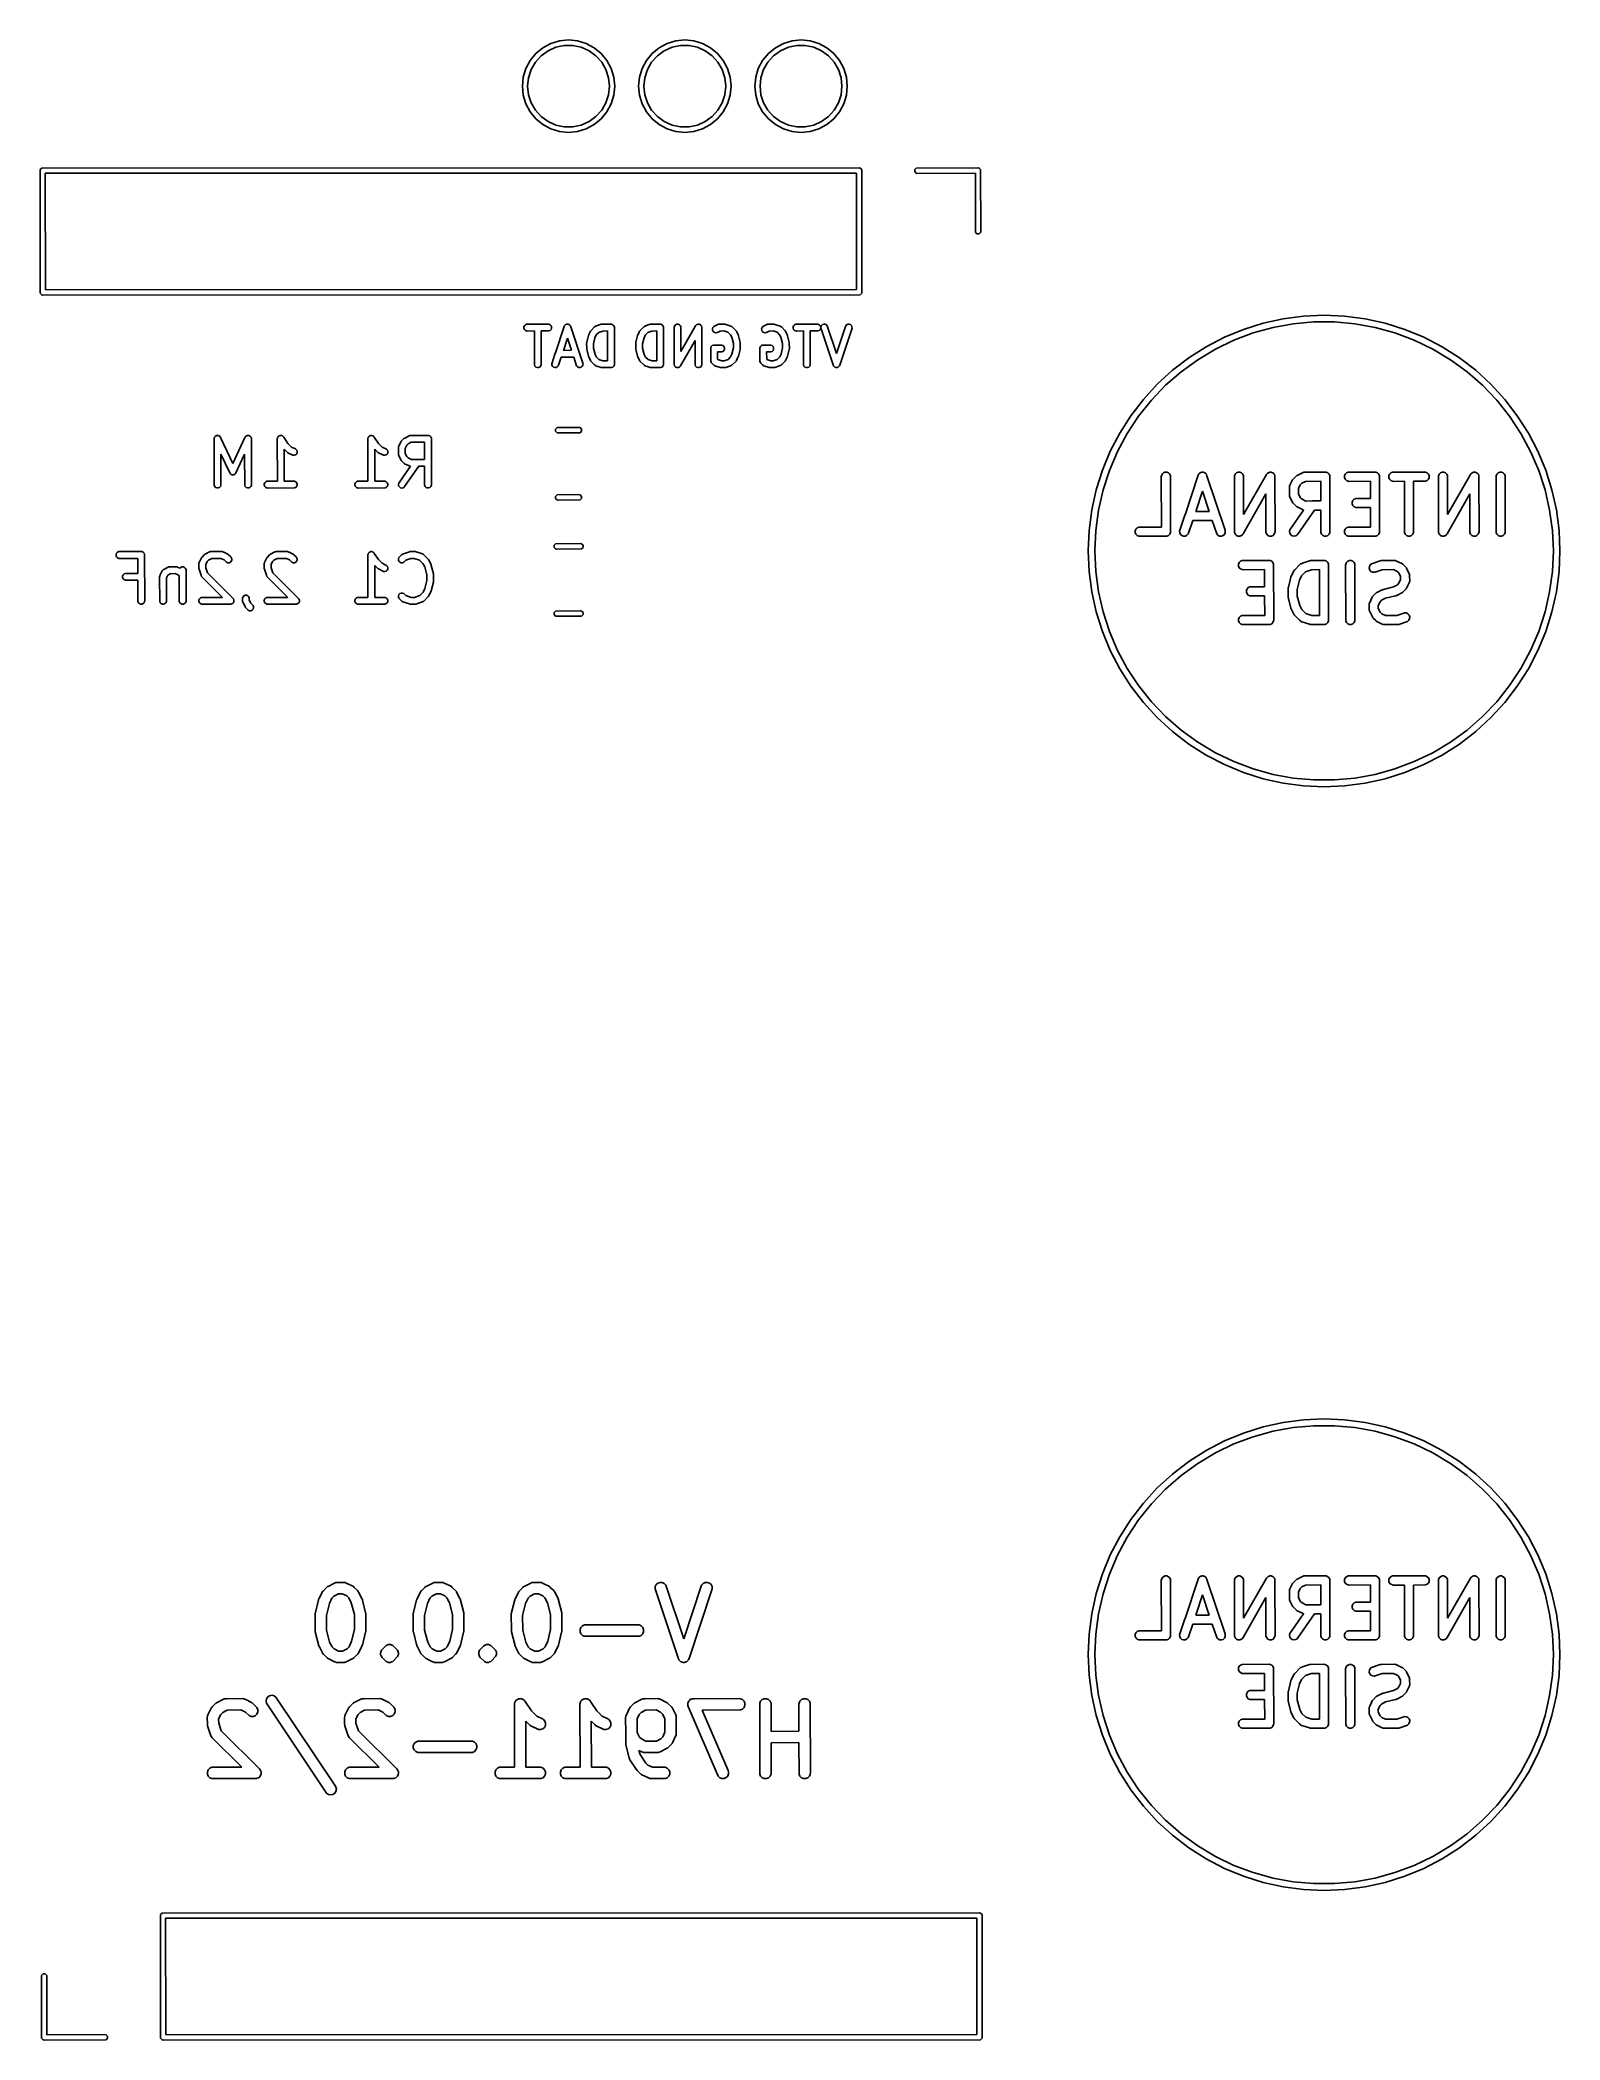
# Model space of a CAD drawing. Extents: x 147.2 to 180.4, y -94.1 to -50.4.
import ezdxf

# ---------------------------------------------------------------- set-up
doc = ezdxf.new("R2010")
doc.units = 0
doc.layers.add('BLACK', color=7, linetype='CONTINUOUS')

msp = doc.modelspace()

# ---------------------------------------------------------------- linework, layer by layer
at = {"layer": 'BLACK', "linetype": 'CONTINUOUS'}
for p, q in [((157.910216, -50.873874), (158.035822, -50.720822)), ((158.035822, -50.720822), (158.188874, -50.595216)), ((158.302549, -50.659992), (158.151194, -50.769958)), ((158.188874, -50.595216), (158.36349, -50.501882)), ((158.47346, -50.583898), (158.302549, -50.659992)), ((158.36349, -50.501882), (158.552959, -50.444407)), ((158.656457, -50.545), (158.47346, -50.583898)), ((158.552959, -50.444407), (158.75, -50.425)), ((158.843543, -50.545), (158.656457, -50.545)), ((158.75, -50.425), (158.947041, -50.444407)), ((159.02654, -50.583898), (158.843543, -50.545)), ((158.947041, -50.444407), (159.13651, -50.501882)), ((159.197451, -50.659992), (159.02654, -50.583898)), ((159.13651, -50.501882), (159.311126, -50.595216)), ((159.348806, -50.769958), (159.197451, -50.659992)), ((159.311126, -50.595216), (159.464178, -50.720822)), ((159.464178, -50.720822), (159.589784, -50.873874)), ((160.450216, -50.873874), (160.575822, -50.720822)), ((160.575822, -50.720822), (160.728874, -50.595216)), ((160.842549, -50.659992), (160.691194, -50.769958)), ((160.728874, -50.595216), (160.90349, -50.501882)), ((161.01346, -50.583898), (160.842549, -50.659992)), ((160.90349, -50.501882), (161.092959, -50.444407)), ((161.196457, -50.545), (161.01346, -50.583898)), ((161.092959, -50.444407), (161.29, -50.425)), ((161.383543, -50.545), (161.196457, -50.545)), ((161.29, -50.425), (161.487041, -50.444407)), ((161.56654, -50.583898), (161.383543, -50.545)), ((161.487041, -50.444407), (161.67651, -50.501882)), ((161.737451, -50.659992), (161.56654, -50.583898)), ((161.67651, -50.501882), (161.851126, -50.595216)), ((161.888806, -50.769958), (161.737451, -50.659992)), ((161.851126, -50.595216), (162.004178, -50.720822)), ((162.004178, -50.720822), (162.129784, -50.873874)), ((162.990216, -50.873874), (163.115822, -50.720822)), ((163.115822, -50.720822), (163.268874, -50.595216)), ((163.382549, -50.659992), (163.231194, -50.769958)), ((163.268874, -50.595216), (163.44349, -50.501882)), ((163.55346, -50.583898), (163.382549, -50.659992)), ((163.44349, -50.501882), (163.632959, -50.444407)), ((163.736457, -50.545), (163.55346, -50.583898)), ((163.632959, -50.444407), (163.83, -50.425)), ((163.923543, -50.545), (163.736457, -50.545)), ((163.83, -50.425), (164.027041, -50.444407)), ((164.10654, -50.583898), (163.923543, -50.545)), ((164.027041, -50.444407), (164.21651, -50.501882)), ((164.277451, -50.659992), (164.10654, -50.583898)), ((164.21651, -50.501882), (164.391126, -50.595216)), ((164.428806, -50.769958), (164.277451, -50.659992)), ((164.391126, -50.595216), (164.544178, -50.720822)), ((164.544178, -50.720822), (164.669784, -50.873874)), ((157.759407, -51.237959), (157.816882, -51.04849)), ((157.816882, -51.04849), (157.910216, -50.873874)), ((157.932466, -51.071011), (157.874654, -51.248939)), ((158.026009, -50.90899), (157.932466, -51.071011)), ((158.151194, -50.769958), (158.026009, -50.90899)), ((159.473991, -50.90899), (159.348806, -50.769958)), ((159.567534, -51.071011), (159.473991, -50.90899)), ((159.625346, -51.248939), (159.567534, -51.071011)), ((159.589784, -50.873874), (159.683118, -51.04849)), ((159.683118, -51.04849), (159.740593, -51.237959)), ((160.299407, -51.237959), (160.356882, -51.04849)), ((160.356882, -51.04849), (160.450216, -50.873874)), ((160.472466, -51.071011), (160.414654, -51.248939)), ((160.566009, -50.90899), (160.472466, -51.071011)), ((160.691194, -50.769958), (160.566009, -50.90899)), ((162.013991, -50.90899), (161.888806, -50.769958)), ((162.107534, -51.071011), (162.013991, -50.90899)), ((162.165346, -51.248939), (162.107534, -51.071011)), ((162.129784, -50.873874), (162.223118, -51.04849)), ((162.223118, -51.04849), (162.280593, -51.237959)), ((162.839407, -51.237959), (162.896882, -51.04849)), ((162.896882, -51.04849), (162.990216, -50.873874)), ((163.012466, -51.071011), (162.954654, -51.248939)), ((163.106009, -50.90899), (163.012466, -51.071011)), ((163.231194, -50.769958), (163.106009, -50.90899)), ((164.553991, -50.90899), (164.428806, -50.769958)), ((164.647534, -51.071011), (164.553991, -50.90899)), ((164.705346, -51.248939), (164.647534, -51.071011)), ((164.669784, -50.873874), (164.763118, -51.04849)), ((164.763118, -51.04849), (164.820593, -51.237959)), ((157.74, -51.435), (157.759407, -51.237959)), ((157.759407, -51.632041), (157.74, -51.435)), ((157.874654, -51.248939), (157.855098, -51.435)), ((157.855098, -51.435), (157.874654, -51.621061)), ((159.644902, -51.435), (159.625346, -51.248939)), ((159.625346, -51.621061), (159.644902, -51.435)), ((159.740593, -51.237959), (159.76, -51.435)), ((159.76, -51.435), (159.740593, -51.632041)), ((160.28, -51.435), (160.299407, -51.237959)), ((160.299407, -51.632041), (160.28, -51.435)), ((160.414654, -51.248939), (160.395098, -51.435)), ((160.395098, -51.435), (160.414654, -51.621061)), ((162.184902, -51.435), (162.165346, -51.248939)), ((162.165346, -51.621061), (162.184902, -51.435)), ((162.280593, -51.237959), (162.3, -51.435)), ((162.3, -51.435), (162.280593, -51.632041)), ((162.82, -51.435), (162.839407, -51.237959)), ((162.839407, -51.632041), (162.82, -51.435)), ((162.954654, -51.248939), (162.935098, -51.435)), ((162.935098, -51.435), (162.954654, -51.621061)), ((164.724902, -51.435), (164.705346, -51.248939)), ((164.705346, -51.621061), (164.724902, -51.435)), ((164.820593, -51.237959), (164.84, -51.435)), ((164.84, -51.435), (164.820593, -51.632041)), ((157.816882, -51.82151), (157.759407, -51.632041)), ((157.910216, -51.996126), (157.816882, -51.82151)), ((157.874654, -51.621061), (157.932466, -51.798989)), ((158.035822, -52.149178), (157.910216, -51.996126)), ((157.932466, -51.798989), (158.026009, -51.96101)), ((158.026009, -51.96101), (158.151194, -52.100042)), ((159.348806, -52.100042), (159.473991, -51.96101)), ((159.589784, -51.996126), (159.464178, -52.149178)), ((159.473991, -51.96101), (159.567534, -51.798989)), ((159.567534, -51.798989), (159.625346, -51.621061)), ((159.683118, -51.82151), (159.589784, -51.996126)), ((159.740593, -51.632041), (159.683118, -51.82151)), ((160.356882, -51.82151), (160.299407, -51.632041)), ((160.450216, -51.996126), (160.356882, -51.82151)), ((160.414654, -51.621061), (160.472466, -51.798989)), ((160.575822, -52.149178), (160.450216, -51.996126)), ((160.472466, -51.798989), (160.566009, -51.96101)), ((160.566009, -51.96101), (160.691194, -52.100042)), ((161.888806, -52.100042), (162.013991, -51.96101)), ((162.129784, -51.996126), (162.004178, -52.149178)), ((162.013991, -51.96101), (162.107534, -51.798989)), ((162.107534, -51.798989), (162.165346, -51.621061)), ((162.223118, -51.82151), (162.129784, -51.996126)), ((162.280593, -51.632041), (162.223118, -51.82151)), ((162.896882, -51.82151), (162.839407, -51.632041)), ((162.990216, -51.996126), (162.896882, -51.82151)), ((162.954654, -51.621061), (163.012466, -51.798989)), ((163.115822, -52.149178), (162.990216, -51.996126)), ((163.012466, -51.798989), (163.106009, -51.96101)), ((163.106009, -51.96101), (163.231194, -52.100042)), ((164.428806, -52.100042), (164.553991, -51.96101)), ((164.669784, -51.996126), (164.544178, -52.149178)), ((164.553991, -51.96101), (164.647534, -51.798989)), ((164.647534, -51.798989), (164.705346, -51.621061)), ((164.763118, -51.82151), (164.669784, -51.996126)), ((164.820593, -51.632041), (164.763118, -51.82151)), ((158.188874, -52.274784), (158.035822, -52.149178)), ((158.151194, -52.100042), (158.302549, -52.210008)), ((158.36349, -52.368118), (158.188874, -52.274784)), ((158.302549, -52.210008), (158.47346, -52.286102)), ((158.552959, -52.425593), (158.36349, -52.368118)), ((158.47346, -52.286102), (158.656457, -52.325)), ((158.75, -52.445), (158.552959, -52.425593)), ((158.656457, -52.325), (158.843543, -52.325)), ((158.947041, -52.425593), (158.75, -52.445)), ((158.843543, -52.325), (159.02654, -52.286102)), ((159.13651, -52.368118), (158.947041, -52.425593)), ((159.02654, -52.286102), (159.197451, -52.210008)), ((159.311126, -52.274784), (159.13651, -52.368118)), ((159.197451, -52.210008), (159.348806, -52.100042)), ((159.464178, -52.149178), (159.311126, -52.274784)), ((160.728874, -52.274784), (160.575822, -52.149178)), ((160.691194, -52.100042), (160.842549, -52.210008)), ((160.90349, -52.368118), (160.728874, -52.274784)), ((160.842549, -52.210008), (161.01346, -52.286102)), ((161.092959, -52.425593), (160.90349, -52.368118)), ((161.01346, -52.286102), (161.196457, -52.325)), ((161.29, -52.445), (161.092959, -52.425593)), ((161.196457, -52.325), (161.383543, -52.325)), ((161.487041, -52.425593), (161.29, -52.445)), ((161.383543, -52.325), (161.56654, -52.286102)), ((161.67651, -52.368118), (161.487041, -52.425593)), ((161.56654, -52.286102), (161.737451, -52.210008)), ((161.851126, -52.274784), (161.67651, -52.368118)), ((161.737451, -52.210008), (161.888806, -52.100042)), ((162.004178, -52.149178), (161.851126, -52.274784)), ((163.268874, -52.274784), (163.115822, -52.149178)), ((163.231194, -52.100042), (163.382549, -52.210008)), ((163.44349, -52.368118), (163.268874, -52.274784)), ((163.382549, -52.210008), (163.55346, -52.286102)), ((163.632959, -52.425593), (163.44349, -52.368118)), ((163.55346, -52.286102), (163.736457, -52.325)), ((163.83, -52.445), (163.632959, -52.425593)), ((163.736457, -52.325), (163.923543, -52.325)), ((164.027041, -52.425593), (163.83, -52.445)), ((163.923543, -52.325), (164.10654, -52.286102)), ((164.21651, -52.368118), (164.027041, -52.425593)), ((164.10654, -52.286102), (164.277451, -52.210008)), ((164.391126, -52.274784), (164.21651, -52.368118)), ((164.277451, -52.210008), (164.428806, -52.100042)), ((164.544178, -52.149178), (164.391126, -52.274784)), ((147.2, -53.28), (147.204567, -53.257039)), ((147.204567, -55.962961), (147.2, -53.28)), ((147.204567, -53.257039), (147.237039, -53.224567)), ((147.237039, -53.224567), (165.1, -53.22)), ((165.040094, -53.335454), (147.315574, -53.339985)), ((147.315574, -53.339985), (147.319905, -55.884545)), ((165.044425, -55.880014), (165.040094, -53.335454)), ((165.1, -53.22), (165.122961, -53.224567)), ((165.122961, -53.224567), (165.155433, -53.257039)), ((165.155433, -53.257039), (165.16, -55.94)), ((166.314567, -53.257039), (166.347039, -53.224567)), ((166.314567, -53.302961), (166.314567, -53.257039)), ((166.347039, -53.335433), (166.314567, -53.302961)), ((166.347039, -53.224567), (167.7, -53.22)), ((166.37, -53.34), (166.347039, -53.335433)), ((167.640188, -53.335712), (166.37, -53.34)), ((167.644567, -54.632961), (167.640188, -53.335712)), ((167.7, -53.22), (167.722961, -53.224567)), ((167.722961, -53.224567), (167.755433, -53.257039)), ((167.755433, -53.257039), (167.76, -54.61)), ((167.677039, -54.665433), (167.644567, -54.632961)), ((167.755433, -54.632961), (167.722961, -54.665433)), ((167.76, -54.61), (167.755433, -54.632961)), ((167.722961, -54.665433), (167.677039, -54.665433)), ((147.237039, -55.995433), (147.204567, -55.962961)), ((147.319905, -55.884545), (165.044425, -55.880014)), ((165.155433, -55.962961), (165.122961, -55.995433)), ((165.16, -55.94), (165.155433, -55.962961)), ((147.26, -56), (147.237039, -55.995433)), ((165.122961, -55.995433), (147.26, -56)), ((157.775012, -56.697663), (157.786211, -56.670627)), ((157.775012, -56.726927), (157.775012, -56.697663)), ((157.786211, -56.753963), (157.775012, -56.726927)), ((157.786211, -56.670627), (157.806903, -56.649935)), ((157.806903, -56.774655), (157.786211, -56.753963)), ((157.806903, -56.649935), (157.833939, -56.638736)), ((157.833939, -56.785854), (157.806903, -56.774655)), ((157.833939, -56.638736), (158.305714, -56.637295)), ((157.848571, -56.787295), (157.833939, -56.785854)), ((158.002274, -56.786825), (157.848571, -56.787295)), ((158.003584, -57.526927), (158.002274, -56.786825)), ((158.320346, -56.785854), (158.150858, -56.786371)), ((158.150858, -56.786371), (158.152143, -57.512295)), ((158.305714, -56.637295), (158.320346, -56.638736)), ((158.320346, -56.638736), (158.347382, -56.649935)), ((158.347382, -56.774655), (158.320346, -56.785854)), ((158.347382, -56.649935), (158.368074, -56.670627)), ((158.368074, -56.753963), (158.347382, -56.774655)), ((158.368074, -56.670627), (158.379273, -56.697663)), ((158.379273, -56.726927), (158.368074, -56.753963)), ((158.379273, -56.697663), (158.379273, -56.726927)), ((158.463043, -57.263496), (158.65361, -56.688578)), ((158.65361, -56.688578), (158.659604, -56.675152)), ((158.659604, -56.675152), (158.663115, -56.671103)), ((158.663115, -56.671103), (158.665511, -56.666312)), ((158.665511, -56.666312), (158.672615, -56.660149)), ((158.672615, -56.660149), (158.678778, -56.653045)), ((158.678778, -56.653045), (158.68357, -56.650648)), ((158.68357, -56.650648), (158.687618, -56.647138)), ((158.687618, -56.647138), (158.696537, -56.644164)), ((158.696537, -56.644164), (158.704951, -56.639958)), ((158.704951, -56.639958), (158.710298, -56.639578)), ((158.710298, -56.639578), (158.715381, -56.637884)), ((158.715381, -56.637884), (158.724758, -56.63855)), ((158.724758, -56.63855), (158.734141, -56.637884)), ((158.734141, -56.637884), (158.739226, -56.639579)), ((158.739226, -56.639579), (158.744571, -56.639959)), ((158.744571, -56.639959), (158.75298, -56.644163)), ((158.75298, -56.644163), (158.761904, -56.647138)), ((158.761904, -56.647138), (158.765952, -56.650649)), ((158.765952, -56.650649), (158.770744, -56.653045)), ((158.770744, -56.653045), (158.776903, -56.660147)), ((158.776903, -56.660147), (158.784011, -56.666311)), ((158.784011, -56.666311), (158.786408, -56.671105)), ((158.786408, -56.671105), (158.789918, -56.675152)), ((158.789918, -56.675152), (158.792941, -56.684172)), ((158.792941, -56.684172), (158.797098, -56.692485)), ((158.797098, -56.692485), (158.797466, -56.697671)), ((158.797466, -56.697671), (159.062579, -57.488578)), ((159.194206, -56.865437), (159.229108, -56.793039)), ((159.229108, -56.793039), (159.233072, -56.786739)), ((159.233072, -56.786739), (159.23383, -56.784912)), ((159.23383, -56.784912), (159.234936, -56.783779)), ((159.234936, -56.783779), (159.23694, -56.780596)), ((159.23694, -56.780596), (159.244168, -56.774327)), ((159.244168, -56.774327), (159.319347, -56.697357)), ((159.319347, -56.697357), (159.330712, -56.688029)), ((159.330712, -56.688029), (159.333204, -56.686996)), ((159.333204, -56.686996), (159.335238, -56.685233)), ((159.335238, -56.685233), (159.348602, -56.680619)), ((159.348602, -56.680619), (159.357749, -56.676831)), ((159.410953, -56.816412), (159.355714, -56.872967)), ((159.357749, -56.676831), (159.359576, -56.676831)), ((159.359576, -56.676831), (159.462949, -56.641144)), ((159.495475, -56.787233), (159.410953, -56.816412)), ((159.462949, -56.641144), (159.470202, -56.639494)), ((159.470202, -56.639494), (159.472034, -56.638736)), ((159.472034, -56.638736), (159.473587, -56.638725)), ((159.473587, -56.638725), (159.477286, -56.637884)), ((159.477286, -56.637884), (159.487721, -56.638625)), ((159.487721, -56.638625), (159.677142, -56.637295)), ((159.602273, -56.786482), (159.495475, -56.787233)), ((159.603425, -57.437812), (159.602273, -56.786482)), ((159.677142, -56.637295), (159.691774, -56.638736)), ((159.691774, -56.638736), (159.71881, -56.649935)), ((159.71881, -56.649935), (159.739502, -56.670627)), ((159.739502, -56.670627), (159.750701, -56.697663)), ((159.750701, -56.697663), (159.752142, -57.512295)), ((160.267539, -56.865437), (160.302441, -56.793039)), ((160.302441, -56.793039), (160.306405, -56.786739)), ((160.306405, -56.786739), (160.307163, -56.784912)), ((160.307163, -56.784912), (160.308269, -56.783779)), ((160.308269, -56.783779), (160.310273, -56.780596)), ((160.310273, -56.780596), (160.317501, -56.774327)), ((160.317501, -56.774327), (160.39268, -56.697357)), ((160.39268, -56.697357), (160.404045, -56.688029)), ((160.404045, -56.688029), (160.406537, -56.686996)), ((160.406537, -56.686996), (160.408571, -56.685233)), ((160.408571, -56.685233), (160.421935, -56.680619)), ((160.421935, -56.680619), (160.431082, -56.676831)), ((160.484286, -56.816412), (160.429047, -56.872967)), ((160.431082, -56.676831), (160.432909, -56.676831)), ((160.432909, -56.676831), (160.536282, -56.641144)), ((160.568808, -56.787233), (160.484286, -56.816412)), ((160.536282, -56.641144), (160.543535, -56.639494)), ((160.543535, -56.639494), (160.545367, -56.638736)), ((160.545367, -56.638736), (160.54692, -56.638725)), ((160.54692, -56.638725), (160.550619, -56.637884)), ((160.550619, -56.637884), (160.561054, -56.638625)), ((160.561054, -56.638625), (160.750475, -56.637295)), ((160.675606, -56.786482), (160.568808, -56.787233)), ((160.676758, -57.437812), (160.675606, -56.786482)), ((160.750475, -56.637295), (160.765107, -56.638736)), ((160.765107, -56.638736), (160.792143, -56.649935)), ((160.792143, -56.649935), (160.812835, -56.670627)), ((160.812835, -56.670627), (160.824034, -56.697663)), ((160.824034, -56.697663), (160.825475, -57.512295)), ((161.056427, -56.712295), (161.057868, -56.697663)), ((161.057834, -57.507901), (161.056427, -56.712295)), ((161.057868, -56.697663), (161.069067, -56.670627)), ((161.069067, -56.670627), (161.089759, -56.649935)), ((161.089759, -56.649935), (161.116795, -56.638736)), ((161.116795, -56.638736), (161.146059, -56.638736)), ((161.146059, -56.638736), (161.173095, -56.649935)), ((161.173095, -56.649935), (161.193787, -56.670627)), ((161.193787, -56.670627), (161.204986, -56.697663)), ((161.204986, -56.697663), (161.205932, -57.232734)), ((161.205932, -57.232734), (161.523452, -56.675085)), ((161.523452, -56.675085), (161.52564, -56.672001)), ((161.52564, -56.672001), (161.52621, -56.670627)), ((161.52621, -56.670627), (161.527609, -56.669227)), ((161.527609, -56.669227), (161.531962, -56.663095)), ((161.531962, -56.663095), (161.53985, -56.656986)), ((161.53985, -56.656986), (161.546902, -56.649935)), ((161.546902, -56.649935), (161.55132, -56.648104)), ((161.55132, -56.648104), (161.5551, -56.645178)), ((161.5551, -56.645178), (161.564721, -56.642553)), ((161.564721, -56.642553), (161.573938, -56.638736)), ((161.573938, -56.638736), (161.578719, -56.638736)), ((161.578719, -56.638736), (161.583331, -56.637478)), ((161.583331, -56.637478), (161.593228, -56.638736)), ((161.593228, -56.638736), (161.603202, -56.638736)), ((161.603202, -56.638736), (161.607617, -56.640565)), ((161.607617, -56.640565), (161.612361, -56.641168)), ((161.612361, -56.641168), (161.621025, -56.646118)), ((161.621025, -56.646118), (161.630238, -56.649935)), ((161.630238, -56.649935), (161.633616, -56.653313)), ((161.633616, -56.653313), (161.63777, -56.655687)), ((161.63777, -56.655687), (161.643879, -56.663576)), ((161.643879, -56.663576), (161.65093, -56.670627)), ((161.65093, -56.670627), (161.652759, -56.675043)), ((161.652759, -56.675043), (161.655687, -56.678824)), ((161.655687, -56.678824), (161.658311, -56.688447)), ((161.658311, -56.688447), (161.662129, -56.697663)), ((161.662129, -56.697663), (161.662137, -56.702474)), ((161.662137, -56.702474), (161.663387, -56.707056)), ((161.663387, -56.707056), (161.662162, -56.716688)), ((161.662162, -56.716688), (161.66357, -57.512295)), ((161.895112, -56.741009), (161.904366, -56.713248)), ((161.897186, -56.770199), (161.895112, -56.741009)), ((161.910273, -56.796374), (161.897186, -56.770199)), ((161.904366, -56.713248), (161.923539, -56.69114)), ((161.932381, -56.815547), (161.910273, -56.796374)), ((161.923539, -56.69114), (162.012172, -56.645213)), ((161.960142, -56.824801), (161.932381, -56.815547)), ((161.989332, -56.822727), (161.960142, -56.824801)), ((162.003064, -56.817472), (161.989332, -56.822727)), ((162.061645, -56.787116), (162.003064, -56.817472)), ((162.012172, -56.645213), (162.025904, -56.639958)), ((162.025904, -56.639958), (162.028591, -56.639767)), ((162.028591, -56.639767), (162.031081, -56.638736)), ((162.031081, -56.638736), (162.045347, -56.638576)), ((162.045347, -56.638576), (162.055094, -56.637884)), ((162.055094, -56.637884), (162.056787, -56.638448)), ((162.056787, -56.638448), (162.159999, -56.637295)), ((162.144808, -56.786187), (162.061645, -56.787116)), ((162.232458, -56.814368), (162.144808, -56.786187)), ((162.159999, -56.637295), (162.167404, -56.638024)), ((162.167404, -56.638024), (162.169379, -56.637884)), ((162.169379, -56.637884), (162.170879, -56.638366)), ((162.170879, -56.638366), (162.174631, -56.638736)), ((162.174631, -56.638736), (162.183655, -56.642474)), ((162.183655, -56.642474), (162.298002, -56.679239)), ((162.287586, -56.868214), (162.232458, -56.814368)), ((162.298002, -56.679239), (162.311427, -56.685233)), ((162.311427, -56.685233), (162.313462, -56.686998)), ((162.313462, -56.686998), (162.315953, -56.68803)), ((162.315953, -56.68803), (162.326263, -56.6981)), ((162.326263, -56.6981), (162.333535, -56.704407)), ((162.333535, -56.704407), (162.334312, -56.705962)), ((162.334312, -56.705962), (162.403508, -56.773547)), ((162.403508, -56.773547), (162.408228, -56.779297)), ((162.408228, -56.779297), (162.409725, -56.780596)), ((162.409725, -56.780596), (162.410463, -56.782021)), ((162.410463, -56.782021), (162.412836, -56.784912)), ((162.412836, -56.784912), (162.416319, -56.793322)), ((162.416319, -56.793322), (162.455652, -56.86923)), ((162.968446, -56.741009), (162.9777, -56.713248)), ((162.97052, -56.770199), (162.968446, -56.741009)), ((162.983607, -56.796374), (162.97052, -56.770199)), ((162.9777, -56.713248), (162.996873, -56.69114)), ((163.005715, -56.815547), (162.983607, -56.796374)), ((162.996873, -56.69114), (163.085506, -56.645213)), ((163.033476, -56.824801), (163.005715, -56.815547)), ((163.062666, -56.822727), (163.033476, -56.824801)), ((163.076398, -56.817472), (163.062666, -56.822727)), ((163.134979, -56.787116), (163.076398, -56.817472)), ((163.085506, -56.645213), (163.099238, -56.639958)), ((163.099238, -56.639958), (163.101925, -56.639767)), ((163.101925, -56.639767), (163.104415, -56.638736)), ((163.104415, -56.638736), (163.118681, -56.638576)), ((163.118681, -56.638576), (163.128428, -56.637884)), ((163.128428, -56.637884), (163.130121, -56.638448)), ((163.130121, -56.638448), (163.233333, -56.637295)), ((163.218142, -56.786187), (163.134979, -56.787116)), ((163.305792, -56.814368), (163.218142, -56.786187)), ((163.233333, -56.637295), (163.240738, -56.638024)), ((163.240738, -56.638024), (163.242713, -56.637884)), ((163.242713, -56.637884), (163.244213, -56.638366)), ((163.244213, -56.638366), (163.247965, -56.638736)), ((163.247965, -56.638736), (163.256989, -56.642474)), ((163.256989, -56.642474), (163.371336, -56.679239)), ((163.36092, -56.868214), (163.305792, -56.814368)), ((163.371336, -56.679239), (163.384761, -56.685233)), ((163.384761, -56.685233), (163.386796, -56.686998)), ((163.386796, -56.686998), (163.389287, -56.68803)), ((163.389287, -56.68803), (163.399597, -56.6981)), ((163.399597, -56.6981), (163.406869, -56.704407)), ((163.406869, -56.704407), (163.407646, -56.705962)), ((163.407646, -56.705962), (163.476842, -56.773547)), ((163.476842, -56.773547), (163.481562, -56.779297)), ((163.481562, -56.779297), (163.483059, -56.780596)), ((163.483059, -56.780596), (163.483797, -56.782021)), ((163.483797, -56.782021), (163.48617, -56.784912)), ((163.48617, -56.784912), (163.489653, -56.793322)), ((163.489653, -56.793322), (163.528986, -56.86923)), ((163.655012, -56.697663), (163.666211, -56.670627)), ((163.655012, -56.726927), (163.655012, -56.697663)), ((163.666211, -56.753963), (163.655012, -56.726927)), ((163.666211, -56.670627), (163.686903, -56.649935)), ((163.686903, -56.774655), (163.666211, -56.753963)), ((163.686903, -56.649935), (163.713939, -56.638736)), ((163.713939, -56.785854), (163.686903, -56.774655)), ((163.713939, -56.638736), (164.185714, -56.637295)), ((163.728571, -56.787295), (163.713939, -56.785854)), ((163.882274, -56.786825), (163.728571, -56.787295)), ((163.883584, -57.526927), (163.882274, -56.786825)), ((164.200346, -56.785854), (164.030858, -56.786371)), ((164.030858, -56.786371), (164.032143, -57.512295)), ((164.185714, -56.637295), (164.200346, -56.638736)), ((164.200346, -56.638736), (164.227382, -56.649935)), ((164.227382, -56.774655), (164.200346, -56.785854)), ((164.227382, -56.649935), (164.248074, -56.670627)), ((164.248074, -56.753963), (164.227382, -56.774655)), ((164.248074, -56.670627), (164.259273, -56.697663)), ((164.259273, -56.726927), (164.248074, -56.753963)), ((164.259273, -56.697663), (164.259273, -56.726927)), ((164.263684, -56.721675), (164.265759, -56.692485)), ((164.266944, -56.736012), (164.263684, -56.721675)), ((164.265759, -56.692485), (164.278845, -56.666312)), ((164.532056, -57.526921), (164.266944, -56.736012)), ((164.278845, -56.666312), (164.300953, -56.647138)), ((164.300953, -56.647138), (164.328715, -56.637884)), ((164.328715, -56.637884), (164.357905, -56.639959)), ((164.357905, -56.639959), (164.384078, -56.653045)), ((164.384078, -56.653045), (164.403252, -56.675153)), ((164.403252, -56.675153), (164.605113, -57.277363)), ((164.605113, -57.277363), (164.800277, -56.688578)), ((164.945839, -56.721675), (164.675912, -57.536012)), ((164.800277, -56.688578), (164.806271, -56.675153)), ((164.806271, -56.675153), (164.825445, -56.653045)), ((164.825445, -56.653045), (164.851618, -56.639959)), ((164.851618, -56.639959), (164.880808, -56.637884)), ((164.880808, -56.637884), (164.908571, -56.647138)), ((164.908571, -56.647138), (164.930678, -56.666312)), ((164.930678, -56.666312), (164.943764, -56.692485)), ((164.943764, -56.692485), (164.945839, -56.721675)), ((173.081403, -56.922983), (173.496886, -56.750885)), ((173.711811, -56.830164), (173.290927, -56.988124)), ((173.496886, -56.750885), (173.925788, -56.615652)), ((174.14516, -56.710567), (173.711811, -56.830164)), ((173.925788, -56.615652), (174.364844, -56.518316)), ((174.587485, -56.630297), (174.14516, -56.710567)), ((174.364844, -56.518316), (174.810712, -56.459616)), ((175.035225, -56.59), (174.587485, -56.630297)), ((174.810712, -56.459616), (175.26, -56.44)), ((175.484775, -56.59), (175.035225, -56.59)), ((175.26, -56.44), (175.709288, -56.459616)), ((175.932515, -56.630297), (175.484775, -56.59)), ((175.709288, -56.459616), (176.155156, -56.518316)), ((176.37484, -56.710567), (175.932515, -56.630297)), ((176.155156, -56.518316), (176.594212, -56.615652)), ((176.808189, -56.830164), (176.37484, -56.710567)), ((176.594212, -56.615652), (177.023114, -56.750885)), ((177.229073, -56.988124), (176.808189, -56.830164)), ((177.023114, -56.750885), (177.438597, -56.922983)), ((158.383684, -57.502915), (158.460726, -57.270487)), ((158.460726, -57.269091), (158.463043, -57.263496)), ((158.460726, -57.270487), (158.460726, -57.269091)), ((158.724409, -56.947226), (158.637396, -57.209735)), ((158.637396, -57.209735), (158.812189, -57.209098)), ((158.812189, -57.209098), (158.724409, -56.947226)), ((159.144999, -57.055152), (159.14525, -57.052598)), ((159.146231, -57.1654), (159.144999, -57.055152)), ((159.145088, -57.051506), (159.145544, -57.049612)), ((159.14525, -57.052598), (159.145088, -57.051506)), ((159.145088, -57.173084), (159.146231, -57.1654)), ((159.146417, -57.182079), (159.145088, -57.173084)), ((159.145544, -57.049612), (159.14644, -57.04052)), ((159.14644, -57.18407), (159.146417, -57.182079)), ((159.14644, -57.04052), (159.149542, -57.033029)), ((159.146862, -57.18509), (159.14644, -57.18407)), ((159.147238, -57.187629), (159.146862, -57.18509)), ((159.185244, -57.334406), (159.147238, -57.187629)), ((159.149542, -57.033029), (159.185334, -56.88458)), ((159.185334, -56.88458), (159.185719, -56.8835)), ((159.185719, -56.8835), (159.185758, -56.882962)), ((159.185758, -56.882962), (159.186353, -56.881726)), ((159.186353, -56.881726), (159.190281, -56.870735)), ((159.190281, -56.870735), (159.194206, -56.865437)), ((159.326419, -56.933733), (159.293873, -57.068725)), ((159.293873, -57.068725), (159.294948, -57.16496)), ((159.294948, -57.16496), (159.329965, -57.300191)), ((159.355714, -56.872967), (159.326419, -56.933733)), ((160.218332, -57.055152), (160.218583, -57.052598)), ((160.219564, -57.1654), (160.218332, -57.055152)), ((160.218421, -57.051506), (160.218877, -57.049612)), ((160.218583, -57.052598), (160.218421, -57.051506)), ((160.218421, -57.173084), (160.219564, -57.1654)), ((160.21975, -57.182079), (160.218421, -57.173084)), ((160.218877, -57.049612), (160.219773, -57.04052)), ((160.219773, -57.18407), (160.21975, -57.182079)), ((160.219773, -57.04052), (160.222875, -57.033029)), ((160.220195, -57.18509), (160.219773, -57.18407)), ((160.220571, -57.187629), (160.220195, -57.18509)), ((160.258577, -57.334406), (160.220571, -57.187629)), ((160.222875, -57.033029), (160.258667, -56.88458)), ((160.258667, -56.88458), (160.259052, -56.8835)), ((160.259052, -56.8835), (160.259091, -56.882962)), ((160.259091, -56.882962), (160.259686, -56.881726)), ((160.259686, -56.881726), (160.263614, -56.870735)), ((160.263614, -56.870735), (160.267539, -56.865437)), ((160.399752, -56.933733), (160.367206, -57.068725)), ((160.367206, -57.068725), (160.368281, -57.16496)), ((160.368281, -57.16496), (160.403298, -57.300191)), ((160.429047, -56.872967), (160.399752, -56.933733)), ((161.514064, -56.991855), (161.196545, -57.549505)), ((161.515011, -57.526927), (161.514064, -56.991855)), ((161.856427, -57.169438), (161.857868, -57.154806)), ((161.857868, -57.450735), (161.856427, -57.169438)), ((161.857868, -57.154806), (161.869067, -57.12777)), ((161.869067, -57.12777), (161.889759, -57.107078)), ((161.889759, -57.107078), (161.916795, -57.095879)), ((161.916795, -57.095879), (162.083808, -57.094438)), ((162.09844, -57.242997), (162.005441, -57.243799)), ((162.005441, -57.243799), (162.00627, -57.405552)), ((162.083808, -57.094438), (162.09844, -57.095879)), ((162.09844, -57.095879), (162.125476, -57.107078)), ((162.125476, -57.231798), (162.09844, -57.242997)), ((162.125476, -57.107078), (162.146168, -57.12777)), ((162.146168, -57.211106), (162.125476, -57.231798)), ((162.146168, -57.12777), (162.157367, -57.154806)), ((162.157367, -57.18407), (162.146168, -57.211106)), ((162.157367, -57.154806), (162.157367, -57.18407)), ((162.316698, -56.924396), (162.287586, -56.868214)), ((162.351716, -57.059629), (162.316698, -56.924396)), ((162.320245, -57.290856), (162.352791, -57.155864)), ((162.352791, -57.155864), (162.351716, -57.059629)), ((162.455652, -56.86923), (162.456061, -56.870299)), ((162.456061, -56.870299), (162.456384, -56.870735)), ((162.456384, -56.870735), (162.45671, -56.871996)), ((162.45671, -56.871996), (162.460907, -56.882962)), ((162.460907, -56.882962), (162.46142, -56.890183)), ((162.497122, -57.19156), (162.461331, -57.34001)), ((162.46142, -56.890183), (162.499427, -57.036962)), ((162.500225, -57.18407), (162.497122, -57.19156)), ((162.499427, -57.036962), (162.499802, -57.039498)), ((162.499802, -57.039498), (162.500225, -57.04052)), ((162.500225, -57.04052), (162.500247, -57.04251)), ((162.50112, -57.174977), (162.500225, -57.18407)), ((162.500247, -57.04251), (162.501577, -57.051506)), ((162.501577, -57.051506), (162.500433, -57.059189)), ((162.500433, -57.059189), (162.501666, -57.169438)), ((162.501577, -57.173084), (162.50112, -57.174977)), ((162.501666, -57.169438), (162.501414, -57.171991)), ((162.501414, -57.171991), (162.501577, -57.173084)), ((162.929761, -57.169438), (162.931202, -57.154806)), ((162.931202, -57.450735), (162.929761, -57.169438)), ((162.931202, -57.154806), (162.942401, -57.12777)), ((162.942401, -57.12777), (162.963093, -57.107078)), ((162.963093, -57.107078), (162.990129, -57.095879)), ((162.990129, -57.095879), (163.157142, -57.094438)), ((163.171774, -57.242997), (163.078775, -57.243799)), ((163.078775, -57.243799), (163.079604, -57.405552)), ((163.157142, -57.094438), (163.171774, -57.095879)), ((163.171774, -57.095879), (163.19881, -57.107078)), ((163.19881, -57.231798), (163.171774, -57.242997)), ((163.19881, -57.107078), (163.219502, -57.12777)), ((163.219502, -57.211106), (163.19881, -57.231798)), ((163.219502, -57.12777), (163.230701, -57.154806)), ((163.230701, -57.18407), (163.219502, -57.211106)), ((163.230701, -57.154806), (163.230701, -57.18407)), ((163.390032, -56.924396), (163.36092, -56.868214)), ((163.42505, -57.059629), (163.390032, -56.924396)), ((163.393579, -57.290856), (163.426125, -57.155864)), ((163.426125, -57.155864), (163.42505, -57.059629)), ((163.528986, -56.86923), (163.529395, -56.870299)), ((163.529395, -56.870299), (163.529718, -56.870735)), ((163.529718, -56.870735), (163.530044, -56.871996)), ((163.530044, -56.871996), (163.534241, -56.882962)), ((163.534241, -56.882962), (163.534754, -56.890183)), ((163.570456, -57.19156), (163.534665, -57.34001)), ((163.534754, -56.890183), (163.572761, -57.036962)), ((163.573559, -57.18407), (163.570456, -57.19156)), ((163.572761, -57.036962), (163.573136, -57.039498)), ((163.573136, -57.039498), (163.573559, -57.04052)), ((163.573559, -57.04052), (163.573581, -57.04251)), ((163.574454, -57.174977), (163.573559, -57.18407)), ((163.573581, -57.04251), (163.574911, -57.051506)), ((163.574911, -57.051506), (163.573767, -57.059189)), ((163.573767, -57.059189), (163.575, -57.169438)), ((163.574911, -57.173084), (163.574454, -57.174977)), ((163.575, -57.169438), (163.574748, -57.171991)), ((163.574748, -57.171991), (163.574911, -57.173084)), ((172.303213, -57.372271), (172.6825, -57.130639)), ((172.885897, -57.183177), (172.499981, -57.41375)), ((172.6825, -57.130639), (173.081403, -56.922983)), ((173.290927, -56.988124), (172.885897, -57.183177)), ((177.634103, -57.183177), (177.229073, -56.988124)), ((177.438597, -56.922983), (177.8375, -57.130639)), ((178.020019, -57.41375), (177.634103, -57.183177)), ((177.8375, -57.130639), (178.216787, -57.372271)), ((158.014783, -57.553963), (158.003584, -57.526927)), ((158.035475, -57.574655), (158.014783, -57.553963)), ((158.062511, -57.585854), (158.035475, -57.574655)), ((158.091775, -57.585854), (158.062511, -57.585854)), ((158.118811, -57.574655), (158.091775, -57.585854)), ((158.139503, -57.553963), (158.118811, -57.574655)), ((158.150702, -57.526927), (158.139503, -57.553963)), ((158.152143, -57.512295), (158.150702, -57.526927)), ((158.385759, -57.532105), (158.383684, -57.502915)), ((158.398845, -57.558278), (158.385759, -57.532105)), ((158.420953, -57.577452), (158.398845, -57.558278)), ((158.448715, -57.586706), (158.420953, -57.577452)), ((158.477905, -57.584631), (158.448715, -57.586706)), ((158.504078, -57.571545), (158.477905, -57.584631)), ((158.523252, -57.549437), (158.504078, -57.571545)), ((158.529246, -57.536012), (158.523252, -57.549437)), ((158.588076, -57.358527), (158.529246, -57.536012)), ((158.861943, -57.357529), (158.588076, -57.358527)), ((158.926271, -57.549437), (158.861943, -57.357529)), ((158.945445, -57.571545), (158.926271, -57.549437)), ((158.971618, -57.584631), (158.945445, -57.571545)), ((159.000808, -57.586706), (158.971618, -57.584631)), ((159.028571, -57.577452), (159.000808, -57.586706)), ((159.050678, -57.558278), (159.028571, -57.577452)), ((159.063764, -57.532105), (159.050678, -57.558278)), ((159.062579, -57.488578), (159.065839, -57.502915)), ((159.065839, -57.502915), (159.063764, -57.532105)), ((159.185758, -57.341628), (159.185244, -57.334406)), ((159.189954, -57.352593), (159.185758, -57.341628)), ((159.190281, -57.353855), (159.189954, -57.352593)), ((159.190603, -57.35429), (159.190281, -57.353855)), ((159.191013, -57.35536), (159.190603, -57.35429)), ((159.230347, -57.43127), (159.191013, -57.35536)), ((159.233829, -57.439676), (159.230347, -57.43127)), ((159.2362, -57.442565), (159.233829, -57.439676)), ((159.23694, -57.443993), (159.2362, -57.442565)), ((159.238438, -57.445292), (159.23694, -57.443993)), ((159.243157, -57.451042), (159.238438, -57.445292)), ((159.312352, -57.518627), (159.243157, -57.451042)), ((159.31313, -57.520183), (159.312352, -57.518627)), ((159.320402, -57.52649), (159.31313, -57.520183)), ((159.330712, -57.53656), (159.320402, -57.52649)), ((159.329965, -57.300191), (159.359079, -57.356376)), ((159.333202, -57.537591), (159.330712, -57.53656)), ((159.335238, -57.539357), (159.333202, -57.537591)), ((159.348663, -57.545351), (159.335238, -57.539357)), ((159.463009, -57.582115), (159.348663, -57.545351)), ((159.359079, -57.356376), (159.414206, -57.410221)), ((159.414206, -57.410221), (159.502233, -57.438523)), ((159.472034, -57.585854), (159.463009, -57.582115)), ((159.475785, -57.586223), (159.472034, -57.585854)), ((159.477286, -57.586706), (159.475785, -57.586223)), ((159.47926, -57.586565), (159.477286, -57.586706)), ((159.486666, -57.587295), (159.47926, -57.586565)), ((159.691774, -57.585854), (159.486666, -57.587295)), ((159.502233, -57.438523), (159.603425, -57.437812)), ((159.71881, -57.574655), (159.691774, -57.585854)), ((159.739502, -57.553963), (159.71881, -57.574655)), ((159.750701, -57.526927), (159.739502, -57.553963)), ((159.752142, -57.512295), (159.750701, -57.526927)), ((160.259091, -57.341628), (160.258577, -57.334406)), ((160.263287, -57.352593), (160.259091, -57.341628)), ((160.263614, -57.353855), (160.263287, -57.352593)), ((160.263936, -57.35429), (160.263614, -57.353855)), ((160.264346, -57.35536), (160.263936, -57.35429)), ((160.30368, -57.43127), (160.264346, -57.35536)), ((160.307162, -57.439676), (160.30368, -57.43127)), ((160.309533, -57.442565), (160.307162, -57.439676)), ((160.310273, -57.443993), (160.309533, -57.442565)), ((160.311771, -57.445292), (160.310273, -57.443993)), ((160.31649, -57.451042), (160.311771, -57.445292)), ((160.385685, -57.518627), (160.31649, -57.451042)), ((160.386463, -57.520183), (160.385685, -57.518627)), ((160.393735, -57.52649), (160.386463, -57.520183)), ((160.404045, -57.53656), (160.393735, -57.52649)), ((160.403298, -57.300191), (160.432412, -57.356376)), ((160.406535, -57.537591), (160.404045, -57.53656)), ((160.408571, -57.539357), (160.406535, -57.537591)), ((160.421996, -57.545351), (160.408571, -57.539357)), ((160.536342, -57.582115), (160.421996, -57.545351)), ((160.432412, -57.356376), (160.487539, -57.410221)), ((160.487539, -57.410221), (160.575566, -57.438523)), ((160.545367, -57.585854), (160.536342, -57.582115)), ((160.549118, -57.586223), (160.545367, -57.585854)), ((160.550619, -57.586706), (160.549118, -57.586223)), ((160.552593, -57.586565), (160.550619, -57.586706)), ((160.559999, -57.587295), (160.552593, -57.586565)), ((160.765107, -57.585854), (160.559999, -57.587295)), ((160.575566, -57.438523), (160.676758, -57.437812)), ((160.792143, -57.574655), (160.765107, -57.585854)), ((160.812835, -57.553963), (160.792143, -57.574655)), ((160.824034, -57.526927), (160.812835, -57.553963)), ((160.825475, -57.512295), (160.824034, -57.526927)), ((161.05661, -57.517534), (161.057834, -57.507901)), ((161.057859, -57.522115), (161.05661, -57.517534)), ((161.057868, -57.526927), (161.057859, -57.522115)), ((161.061685, -57.536142), (161.057868, -57.526927)), ((161.06431, -57.545766), (161.061685, -57.536142)), ((161.067237, -57.549546), (161.06431, -57.545766)), ((161.069067, -57.553963), (161.067237, -57.549546)), ((161.076117, -57.561013), (161.069067, -57.553963)), ((161.082227, -57.568903), (161.076117, -57.561013)), ((161.08638, -57.571276), (161.082227, -57.568903)), ((161.089759, -57.574655), (161.08638, -57.571276)), ((161.098971, -57.578471), (161.089759, -57.574655)), ((161.107636, -57.583422), (161.098971, -57.578471)), ((161.112379, -57.584024), (161.107636, -57.583422)), ((161.116795, -57.585854), (161.112379, -57.584024)), ((161.126769, -57.585854), (161.116795, -57.585854)), ((161.136666, -57.587112), (161.126769, -57.585854)), ((161.141278, -57.585854), (161.136666, -57.587112)), ((161.146059, -57.585854), (161.141278, -57.585854)), ((161.155274, -57.582036), (161.146059, -57.585854)), ((161.164898, -57.579412), (161.155274, -57.582036)), ((161.168678, -57.576484), (161.164898, -57.579412)), ((161.173095, -57.574655), (161.168678, -57.576484)), ((161.180145, -57.567604), (161.173095, -57.574655)), ((161.188035, -57.561495), (161.180145, -57.567604)), ((161.192387, -57.555362), (161.188035, -57.561495)), ((161.193787, -57.553963), (161.192387, -57.555362)), ((161.194356, -57.552588), (161.193787, -57.553963)), ((161.196545, -57.549505), (161.194356, -57.552588)), ((161.52621, -57.553963), (161.515011, -57.526927)), ((161.546902, -57.574655), (161.52621, -57.553963)), ((161.573938, -57.585854), (161.546902, -57.574655)), ((161.603202, -57.585854), (161.573938, -57.585854)), ((161.630238, -57.574655), (161.603202, -57.585854)), ((161.65093, -57.553963), (161.630238, -57.574655)), ((161.662129, -57.526927), (161.65093, -57.553963)), ((161.66357, -57.512295), (161.662129, -57.526927)), ((161.869067, -57.477772), (161.857868, -57.450735)), ((161.878394, -57.489137), (161.869067, -57.477772)), ((161.909812, -57.519261), (161.878394, -57.489137)), ((161.910273, -57.520183), (161.909812, -57.519261)), ((161.915518, -57.524732), (161.910273, -57.520183)), ((161.927855, -57.536561), (161.915518, -57.524732)), ((161.930345, -57.537592), (161.927855, -57.536561)), ((161.93238, -57.539357), (161.930345, -57.537592)), ((161.945806, -57.545351), (161.93238, -57.539357)), ((162.06015, -57.582115), (161.945806, -57.545351)), ((162.00627, -57.405552), (162.011034, -57.410119)), ((162.011034, -57.410119), (162.098584, -57.438269)), ((162.069176, -57.585854), (162.06015, -57.582115)), ((162.072927, -57.586223), (162.069176, -57.585854)), ((162.074428, -57.586706), (162.072927, -57.586223)), ((162.076402, -57.586565), (162.074428, -57.586706)), ((162.083808, -57.587295), (162.076402, -57.586565)), ((162.160538, -57.586077), (162.083808, -57.587295)), ((162.098584, -57.438269), (162.150953, -57.437438)), ((162.150953, -57.437438), (162.235712, -57.408177)), ((162.169379, -57.586706), (162.160538, -57.586077)), ((162.173013, -57.585879), (162.169379, -57.586706)), ((162.174631, -57.585854), (162.173013, -57.585879)), ((162.176462, -57.585095), (162.174631, -57.585854)), ((162.183716, -57.583446), (162.176462, -57.585095)), ((162.287089, -57.547759), (162.183716, -57.583446)), ((162.235712, -57.408177), (162.29095, -57.351621)), ((162.288917, -57.547759), (162.287089, -57.547759)), ((162.298061, -57.543971), (162.288917, -57.547759)), ((162.29095, -57.351621), (162.320245, -57.290856)), ((162.311427, -57.539357), (162.298061, -57.543971)), ((162.313462, -57.537591), (162.311427, -57.539357)), ((162.315953, -57.53656), (162.313462, -57.537591)), ((162.327318, -57.527233), (162.315953, -57.53656)), ((162.402497, -57.45026), (162.327318, -57.527233)), ((162.409725, -57.443993), (162.402497, -57.45026)), ((162.411728, -57.440809), (162.409725, -57.443993)), ((162.412836, -57.439676), (162.411728, -57.440809)), ((162.413593, -57.437846), (162.412836, -57.439676)), ((162.417557, -57.43155), (162.413593, -57.437846)), ((162.452458, -57.359152), (162.417557, -57.43155)), ((162.456384, -57.353855), (162.452458, -57.359152)), ((162.460311, -57.342863), (162.456384, -57.353855)), ((162.460907, -57.341628), (162.460311, -57.342863)), ((162.460945, -57.341089), (162.460907, -57.341628)), ((162.461331, -57.34001), (162.460945, -57.341089)), ((162.942401, -57.477772), (162.931202, -57.450735)), ((162.951728, -57.489137), (162.942401, -57.477772)), ((162.983146, -57.519261), (162.951728, -57.489137)), ((162.983607, -57.520183), (162.983146, -57.519261)), ((162.988852, -57.524732), (162.983607, -57.520183)), ((163.001189, -57.536561), (162.988852, -57.524732)), ((163.003679, -57.537592), (163.001189, -57.536561)), ((163.005714, -57.539357), (163.003679, -57.537592)), ((163.01914, -57.545351), (163.005714, -57.539357)), ((163.133484, -57.582115), (163.01914, -57.545351)), ((163.079604, -57.405552), (163.084368, -57.410119)), ((163.084368, -57.410119), (163.171918, -57.438269)), ((163.14251, -57.585854), (163.133484, -57.582115)), ((163.146261, -57.586223), (163.14251, -57.585854)), ((163.147762, -57.586706), (163.146261, -57.586223)), ((163.149736, -57.586565), (163.147762, -57.586706)), ((163.157142, -57.587295), (163.149736, -57.586565)), ((163.233872, -57.586077), (163.157142, -57.587295)), ((163.171918, -57.438269), (163.224287, -57.437438)), ((163.224287, -57.437438), (163.309046, -57.408177)), ((163.242713, -57.586706), (163.233872, -57.586077)), ((163.246347, -57.585879), (163.242713, -57.586706)), ((163.247965, -57.585854), (163.246347, -57.585879)), ((163.249796, -57.585095), (163.247965, -57.585854)), ((163.25705, -57.583446), (163.249796, -57.585095)), ((163.360423, -57.547759), (163.25705, -57.583446)), ((163.309046, -57.408177), (163.364284, -57.351621)), ((163.362251, -57.547759), (163.360423, -57.547759)), ((163.371395, -57.543971), (163.362251, -57.547759)), ((163.364284, -57.351621), (163.393579, -57.290856)), ((163.384761, -57.539357), (163.371395, -57.543971)), ((163.386796, -57.537591), (163.384761, -57.539357)), ((163.389287, -57.53656), (163.386796, -57.537591)), ((163.400652, -57.527233), (163.389287, -57.53656)), ((163.475831, -57.45026), (163.400652, -57.527233)), ((163.483059, -57.443993), (163.475831, -57.45026)), ((163.485062, -57.440809), (163.483059, -57.443993)), ((163.48617, -57.439676), (163.485062, -57.440809)), ((163.486927, -57.437846), (163.48617, -57.439676)), ((163.490891, -57.43155), (163.486927, -57.437846)), ((163.525792, -57.359152), (163.490891, -57.43155)), ((163.529718, -57.353855), (163.525792, -57.359152)), ((163.533645, -57.342863), (163.529718, -57.353855)), ((163.534241, -57.341628), (163.533645, -57.342863)), ((163.534279, -57.341089), (163.534241, -57.341628)), ((163.534665, -57.34001), (163.534279, -57.341089)), ((163.894783, -57.553963), (163.883584, -57.526927)), ((163.915475, -57.574655), (163.894783, -57.553963)), ((163.942511, -57.585854), (163.915475, -57.574655)), ((163.971775, -57.585854), (163.942511, -57.585854)), ((163.998811, -57.574655), (163.971775, -57.585854)), ((164.019503, -57.553963), (163.998811, -57.574655)), ((164.030702, -57.526927), (164.019503, -57.553963)), ((164.032143, -57.512295), (164.030702, -57.526927)), ((164.532425, -57.532105), (164.532056, -57.526921)), ((164.536578, -57.540412), (164.532425, -57.532105)), ((164.539604, -57.549438), (164.536578, -57.540412)), ((164.543115, -57.553486), (164.539604, -57.549438)), ((164.545511, -57.558278), (164.543115, -57.553486)), ((164.552615, -57.56444), (164.545511, -57.558278)), ((164.558778, -57.571545), (164.552615, -57.56444)), ((164.56357, -57.573941), (164.558778, -57.571545)), ((164.567618, -57.577452), (164.56357, -57.573941)), ((164.576537, -57.580425), (164.567618, -57.577452)), ((164.584951, -57.584632), (164.576537, -57.580425)), ((164.590298, -57.585011), (164.584951, -57.584632)), ((164.595381, -57.586706), (164.590298, -57.585011)), ((164.604758, -57.586039), (164.595381, -57.586706)), ((164.614141, -57.586706), (164.604758, -57.586039)), ((164.619226, -57.58501), (164.614141, -57.586706)), ((164.624571, -57.584631), (164.619226, -57.58501)), ((164.63298, -57.580426), (164.624571, -57.584631)), ((164.641904, -57.577452), (164.63298, -57.580426)), ((164.645952, -57.57394), (164.641904, -57.577452)), ((164.650744, -57.571545), (164.645952, -57.57394)), ((164.656903, -57.564442), (164.650744, -57.571545)), ((164.664011, -57.558279), (164.656903, -57.564442)), ((164.666408, -57.553484), (164.664011, -57.558279)), ((164.669918, -57.549438), (164.666408, -57.553484)), ((164.675912, -57.536012), (164.669918, -57.549438)), ((171.614865, -57.949865), (171.94643, -57.646041)), ((172.136288, -57.677989), (171.797745, -57.973765)), ((171.94643, -57.646041), (172.303213, -57.372271)), ((172.499981, -57.41375), (172.136288, -57.677989)), ((178.383712, -57.677989), (178.020019, -57.41375)), ((178.216787, -57.372271), (178.57357, -57.646041)), ((178.722255, -57.973765), (178.383712, -57.677989)), ((178.57357, -57.646041), (178.905135, -57.949865)), ((171.311041, -58.28143), (171.614865, -57.949865)), ((171.797745, -57.973765), (171.487078, -58.298697)), ((179.032922, -58.298697), (178.722255, -57.973765)), ((178.905135, -57.949865), (179.208959, -58.28143)), ((171.037271, -58.638213), (171.311041, -58.28143)), ((171.487078, -58.298697), (171.206788, -58.650169)), ((179.313212, -58.650169), (179.032922, -58.298697)), ((179.208959, -58.28143), (179.482729, -58.638213)), ((158.467503, -58.932039), (158.499975, -58.899567)), ((158.467503, -58.977961), (158.467503, -58.932039)), ((158.499975, -59.010433), (158.467503, -58.977961)), ((158.499975, -58.899567), (158.977064, -58.895)), ((158.522936, -59.015), (158.499975, -59.010433)), ((159.000025, -59.010433), (158.522936, -59.015)), ((158.977064, -58.895), (159.000025, -58.899567)), ((159.000025, -58.899567), (159.032497, -58.932039)), ((159.032497, -58.977961), (159.000025, -59.010433)), ((159.032497, -58.932039), (159.032497, -58.977961)), ((170.587983, -59.416403), (170.795639, -59.0175)), ((170.959133, -59.025352), (170.746105, -59.421223)), ((170.795639, -59.0175), (171.037271, -58.638213)), ((171.206788, -58.650169), (170.959133, -59.025352)), ((179.560867, -59.025352), (179.313212, -58.650169)), ((179.482729, -58.638213), (179.724361, -59.0175)), ((179.773895, -59.421223), (179.560867, -59.025352)), ((179.724361, -59.0175), (179.932017, -59.416403)), ((151.004173, -59.144819), (151.00512, -59.135197)), ((151.005614, -60.159451), (151.004173, -59.144819)), ((151.005043, -59.133431), (151.005387, -59.132482)), ((151.00512, -59.135197), (151.005043, -59.133431)), ((151.005387, -59.132482), (151.005614, -59.130187)), ((151.005614, -59.130187), (151.010595, -59.11816)), ((151.010595, -59.11816), (151.015043, -59.10593)), ((151.015043, -59.10593), (151.016172, -59.104696)), ((151.016172, -59.104696), (151.016813, -59.103151)), ((151.016813, -59.103151), (151.026018, -59.093945)), ((151.026018, -59.093945), (151.034807, -59.084349)), ((151.034807, -59.084349), (151.036322, -59.083641)), ((151.036322, -59.083641), (151.037505, -59.082459)), ((151.037505, -59.082459), (151.049526, -59.077479)), ((151.049526, -59.077479), (151.061325, -59.071973)), ((151.061325, -59.071973), (151.062996, -59.071899)), ((151.062996, -59.071899), (151.064541, -59.07126)), ((151.064541, -59.07126), (151.07756, -59.07126)), ((151.07756, -59.07126), (151.090561, -59.070689)), ((151.090561, -59.070689), (151.092131, -59.07126)), ((151.092131, -59.07126), (151.093805, -59.07126)), ((151.093805, -59.07126), (151.105831, -59.076241)), ((151.105831, -59.076241), (151.118062, -59.080689)), ((151.118062, -59.080689), (151.119295, -59.081818)), ((151.119295, -59.081818), (151.120841, -59.082459)), ((151.120841, -59.082459), (151.130046, -59.091664)), ((151.130046, -59.091664), (151.139643, -59.100453)), ((151.139643, -59.100453), (151.140356, -59.101974)), ((151.140356, -59.101974), (151.141533, -59.103151)), ((151.141533, -59.103151), (151.146272, -59.114592)), ((151.146272, -59.114592), (151.412971, -59.683422)), ((151.412971, -59.683422), (151.677875, -59.113102)), ((151.677875, -59.113102), (151.682802, -59.104784)), ((151.682802, -59.104784), (151.683479, -59.103151)), ((151.683479, -59.103151), (151.684193, -59.102436)), ((151.684193, -59.102436), (151.685369, -59.100452)), ((151.685369, -59.100452), (151.694972, -59.091657)), ((151.694972, -59.091657), (151.704171, -59.082459)), ((151.704171, -59.082459), (151.705716, -59.081819)), ((151.705716, -59.081819), (151.70695, -59.080689)), ((151.70695, -59.080689), (151.719188, -59.076238)), ((151.719188, -59.076238), (151.731207, -59.07126)), ((151.731207, -59.07126), (151.732878, -59.07126)), ((151.732878, -59.07126), (151.734451, -59.070688)), ((151.734451, -59.070688), (151.747465, -59.07126)), ((151.747465, -59.07126), (151.760471, -59.07126)), ((151.760471, -59.07126), (151.762014, -59.071899)), ((151.762014, -59.071899), (151.763687, -59.071973)), ((151.763687, -59.071973), (151.775494, -59.077482)), ((151.775494, -59.077482), (151.787507, -59.082459)), ((151.787507, -59.082459), (151.788688, -59.08364)), ((151.788688, -59.08364), (151.790205, -59.084348)), ((151.790205, -59.084348), (151.798999, -59.093951)), ((151.798999, -59.093951), (151.808199, -59.103151)), ((151.808199, -59.103151), (151.808839, -59.104696)), ((151.808839, -59.104696), (151.809969, -59.10593)), ((151.809969, -59.10593), (151.814416, -59.11816)), ((151.814416, -59.11816), (151.819398, -59.130187)), ((151.819398, -59.130187), (151.8194, -59.131867)), ((151.8194, -59.131867), (151.819969, -59.133431)), ((151.819969, -59.133431), (151.81942, -59.145923)), ((151.81942, -59.145923), (151.820839, -60.144819)), ((152.385125, -59.14474), (152.38514, -59.144663)), ((152.38513, -59.144766), (152.385125, -59.14474)), ((152.385125, -59.144819), (152.38513, -59.144766)), ((152.386439, -60.070702), (152.385125, -59.144819)), ((152.38514, -59.144663), (152.386566, -59.130187)), ((152.386566, -59.130187), (152.389407, -59.123326)), ((152.389407, -59.123326), (152.390864, -59.116046)), ((152.390864, -59.116046), (152.394952, -59.10994)), ((152.394952, -59.10994), (152.397765, -59.103151)), ((152.397765, -59.103151), (152.403015, -59.0979)), ((152.403015, -59.0979), (152.407147, -59.091731)), ((152.407147, -59.091731), (152.413261, -59.087654)), ((152.413261, -59.087654), (152.418457, -59.082459)), ((152.418457, -59.082459), (152.425317, -59.079617)), ((152.425317, -59.079617), (152.431496, -59.075498)), ((152.431496, -59.075498), (152.438704, -59.074072)), ((152.438704, -59.074072), (152.445493, -59.07126)), ((152.445493, -59.07126), (152.45292, -59.07126)), ((152.45292, -59.07126), (152.460204, -59.069819)), ((152.460204, -59.069819), (152.467409, -59.07126)), ((152.467409, -59.07126), (152.474757, -59.07126)), ((152.474757, -59.07126), (152.481617, -59.074101)), ((152.481617, -59.074101), (152.488898, -59.075558)), ((152.488898, -59.075558), (152.495003, -59.079646)), ((152.495003, -59.079646), (152.501793, -59.082459)), ((152.501793, -59.082459), (152.507043, -59.087709)), ((152.507043, -59.087709), (152.513213, -59.091841)), ((152.513213, -59.091841), (152.517502, -59.098168)), ((152.517502, -59.098168), (152.522485, -59.103151)), ((152.522485, -59.103151), (152.525006, -59.109238)), ((152.525006, -59.109238), (152.61692, -59.244825)), ((152.598097, -59.434646), (152.534027, -59.3718)), ((152.534027, -59.3718), (152.535019, -60.070337)), ((152.604617, -59.442164), (152.598097, -59.434646)), ((152.60781, -59.444174), (152.604617, -59.442164)), ((152.608933, -59.445275), (152.60781, -59.444174)), ((152.610765, -59.446033), (152.608933, -59.445275)), ((152.61706, -59.449996), (152.610765, -59.446033)), ((152.61692, -59.244825), (152.697211, -59.323581)), ((152.726029, -59.50287), (152.61706, -59.449996)), ((152.697211, -59.323581), (152.77938, -59.363451)), ((152.77938, -59.363451), (152.791823, -59.371283)), ((152.791823, -59.371283), (152.810996, -59.393391)), ((152.818176, -59.450342), (152.805088, -59.476517)), ((152.810996, -59.393391), (152.82025, -59.421152)), ((152.82025, -59.421152), (152.818176, -59.450342)), ((154.364999, -59.14474), (154.365014, -59.144663)), ((154.365004, -59.144766), (154.364999, -59.14474)), ((154.364999, -59.144819), (154.365004, -59.144766)), ((154.366313, -60.070702), (154.364999, -59.144819)), ((154.365014, -59.144663), (154.36644, -59.130187)), ((154.36644, -59.130187), (154.369281, -59.123326)), ((154.369281, -59.123326), (154.370738, -59.116046)), ((154.370738, -59.116046), (154.374826, -59.10994)), ((154.374826, -59.10994), (154.377639, -59.103151)), ((154.377639, -59.103151), (154.382889, -59.0979)), ((154.382889, -59.0979), (154.387021, -59.091731)), ((154.387021, -59.091731), (154.393135, -59.087654)), ((154.393135, -59.087654), (154.398331, -59.082459)), ((154.398331, -59.082459), (154.405191, -59.079617)), ((154.405191, -59.079617), (154.41137, -59.075498)), ((154.41137, -59.075498), (154.418578, -59.074072)), ((154.418578, -59.074072), (154.425367, -59.07126)), ((154.425367, -59.07126), (154.432794, -59.07126)), ((154.432794, -59.07126), (154.440078, -59.069819)), ((154.440078, -59.069819), (154.447283, -59.07126)), ((154.447283, -59.07126), (154.454631, -59.07126)), ((154.454631, -59.07126), (154.461491, -59.074101)), ((154.461491, -59.074101), (154.468772, -59.075558)), ((154.468772, -59.075558), (154.474877, -59.079646)), ((154.474877, -59.079646), (154.481667, -59.082459)), ((154.481667, -59.082459), (154.486917, -59.087709)), ((154.486917, -59.087709), (154.493087, -59.091841)), ((154.493087, -59.091841), (154.497376, -59.098168)), ((154.497376, -59.098168), (154.502359, -59.103151)), ((154.502359, -59.103151), (154.50488, -59.109238)), ((154.50488, -59.109238), (154.596794, -59.244825)), ((154.577971, -59.434646), (154.513901, -59.3718)), ((154.513901, -59.3718), (154.514893, -60.070337)), ((154.584491, -59.442164), (154.577971, -59.434646)), ((154.587684, -59.444174), (154.584491, -59.442164)), ((154.588807, -59.445275), (154.587684, -59.444174)), ((154.590639, -59.446033), (154.588807, -59.445275)), ((154.596934, -59.449996), (154.590639, -59.446033)), ((154.596794, -59.244825), (154.677085, -59.323581)), ((154.705903, -59.50287), (154.596934, -59.449996)), ((154.677085, -59.323581), (154.759254, -59.363451)), ((154.759254, -59.363451), (154.771697, -59.371283)), ((154.771697, -59.371283), (154.79087, -59.393391)), ((154.79805, -59.450342), (154.784962, -59.476517)), ((154.79087, -59.393391), (154.800124, -59.421152)), ((154.800124, -59.421152), (154.79805, -59.450342)), ((155.031666, -59.335295), (155.033107, -59.320663)), ((155.03287, -59.466924), (155.031666, -59.335295)), ((155.033107, -59.320663), (155.034138, -59.318173)), ((155.034138, -59.318173), (155.034329, -59.315486)), ((155.034329, -59.315486), (155.040633, -59.302492)), ((155.040633, -59.302492), (155.044306, -59.293627)), ((155.044306, -59.293627), (155.045528, -59.292404)), ((155.045528, -59.292404), (155.087203, -59.206516)), ((155.087203, -59.206516), (155.091167, -59.200216)), ((155.091167, -59.200216), (155.091925, -59.198389)), ((155.091925, -59.198389), (155.093055, -59.197218)), ((155.093055, -59.197218), (155.095035, -59.194073)), ((155.095035, -59.194073), (155.101529, -59.18844)), ((155.101529, -59.18844), (155.148871, -59.139405)), ((155.148871, -59.139405), (155.15462, -59.134686)), ((155.15462, -59.134686), (155.15592, -59.133188)), ((155.15592, -59.133188), (155.157333, -59.13246)), ((155.157333, -59.13246), (155.160236, -59.130078)), ((155.160236, -59.130078), (155.169046, -59.126428)), ((155.169046, -59.126428), (155.263601, -59.077737)), ((155.213718, -59.28646), (155.180537, -59.354842)), ((155.180537, -59.354842), (155.181522, -59.462474)), ((155.181522, -59.462474), (155.21698, -59.531331)), ((155.243962, -59.255133), (155.213718, -59.28646)), ((155.31265, -59.219762), (155.243962, -59.255133)), ((155.263601, -59.077737), (155.277332, -59.072482)), ((155.277332, -59.072482), (155.280021, -59.07229)), ((155.280021, -59.07229), (155.28251, -59.07126)), ((155.28251, -59.07126), (155.29518, -59.071213)), ((155.29518, -59.071213), (155.306522, -59.070408)), ((155.306522, -59.070408), (155.30879, -59.071164)), ((155.30879, -59.071164), (155.678094, -59.069819)), ((155.603198, -59.218704), (155.31265, -59.219762)), ((155.603731, -59.593898), (155.603198, -59.218704)), ((155.678094, -59.069819), (155.692726, -59.07126)), ((155.692726, -59.07126), (155.719762, -59.082459)), ((155.719762, -59.082459), (155.740454, -59.103151)), ((155.740454, -59.103151), (155.751653, -59.130187)), ((155.751653, -59.130187), (155.753094, -60.144819)), ((170.415885, -59.831886), (170.587983, -59.416403)), ((170.746105, -59.421223), (170.569421, -59.834596)), ((179.950579, -59.834596), (179.773895, -59.421223)), ((179.932017, -59.416403), (180.104115, -59.831886)), ((151.344603, -59.887619), (151.153228, -59.479441)), ((151.153228, -59.479441), (151.154173, -60.144819)), ((151.348376, -59.897993), (151.344603, -59.887619)), ((151.350612, -59.900435), (151.348376, -59.897993)), ((151.352036, -59.903471), (151.350612, -59.900435)), ((151.475459, -59.899277), (151.472976, -59.90347)), ((151.476636, -59.897993), (151.475459, -59.899277)), ((151.477296, -59.896177), (151.476636, -59.897993)), ((151.48047, -59.89082), (151.477296, -59.896177)), ((151.671314, -59.479943), (151.48047, -59.89082)), ((151.67228, -60.159451), (151.671314, -59.479943)), ((152.755219, -59.504944), (152.726029, -59.50287)), ((152.782981, -59.49569), (152.755219, -59.504944)), ((152.805088, -59.476517), (152.782981, -59.49569)), ((154.735093, -59.504944), (154.705903, -59.50287)), ((154.762855, -59.49569), (154.735093, -59.504944)), ((154.784962, -59.476517), (154.762855, -59.49569)), ((155.032255, -59.468771), (155.03287, -59.466924)), ((155.03298, -59.478985), (155.032255, -59.468771)), ((155.033107, -59.492784), (155.03298, -59.478985)), ((155.034138, -59.495273), (155.033107, -59.492784)), ((155.034329, -59.497961), (155.034138, -59.495273)), ((155.039584, -59.511693), (155.034329, -59.497961)), ((155.038013, -60.114623), (155.296423, -59.743557)), ((155.088276, -59.606249), (155.039584, -59.511693)), ((155.091925, -59.615058), (155.088276, -59.606249)), ((155.094307, -59.61796), (155.091925, -59.615058)), ((155.095035, -59.619374), (155.094307, -59.61796)), ((155.096533, -59.620673), (155.095035, -59.619374)), ((155.101252, -59.626423), (155.096533, -59.620673)), ((155.150287, -59.673764), (155.101252, -59.626423)), ((155.15592, -59.680259), (155.150287, -59.673764)), ((155.159065, -59.682238), (155.15592, -59.680259)), ((155.160236, -59.683369), (155.159065, -59.682238)), ((155.162063, -59.684126), (155.160236, -59.683369)), ((155.168363, -59.688091), (155.162063, -59.684126)), ((155.477908, -59.742969), (155.168108, -60.187829)), ((155.254252, -59.729766), (155.168363, -59.688091)), ((155.21698, -59.531331), (155.248308, -59.561576)), ((155.248308, -59.561576), (155.317074, -59.594943)), ((155.255474, -59.730988), (155.254252, -59.729766)), ((155.264333, -59.734657), (155.255474, -59.730988)), ((155.277332, -59.740965), (155.264333, -59.734657)), ((155.280021, -59.741156), (155.277332, -59.740965)), ((155.28251, -59.742187), (155.280021, -59.741156)), ((155.296423, -59.743557), (155.28251, -59.742187)), ((155.317074, -59.594943), (155.436738, -59.594507)), ((155.436738, -59.594507), (155.441624, -59.593645)), ((155.441624, -59.593645), (155.445373, -59.594475)), ((155.445373, -59.594475), (155.603731, -59.593898)), ((155.603942, -59.74251), (155.477908, -59.742969)), ((155.604535, -60.159451), (155.603942, -59.74251)), ((170.280652, -60.260788), (170.415885, -59.831886)), ((170.569421, -59.834596), (170.430503, -60.262143)), ((171.719709, -59.918219), (171.747299, -59.890629)), ((171.747299, -59.890629), (171.783347, -59.875697)), ((171.783347, -59.875697), (171.822365, -59.875697)), ((171.822365, -59.875697), (171.858413, -59.890629)), ((171.858413, -59.890629), (171.886003, -59.918219)), ((172.533328, -59.904248), (172.541544, -59.894777)), ((172.541544, -59.894777), (172.547933, -59.891582)), ((172.547933, -59.891582), (172.553333, -59.886899)), ((172.553333, -59.886899), (172.56523, -59.882933)), ((172.56523, -59.882933), (172.576443, -59.877327)), ((172.576443, -59.877327), (172.58357, -59.87682)), ((172.58357, -59.87682), (172.590349, -59.874561)), ((172.590349, -59.874561), (172.602856, -59.875449)), ((172.602856, -59.875449), (172.615363, -59.874561)), ((172.615363, -59.874561), (172.622141, -59.87682)), ((172.622141, -59.87682), (172.629269, -59.877327)), ((172.629269, -59.877327), (172.640481, -59.882933)), ((172.640481, -59.882933), (172.652379, -59.886899)), ((172.652379, -59.886899), (172.657778, -59.891582)), ((172.657778, -59.891582), (172.664168, -59.894777)), ((172.664168, -59.894777), (172.672385, -59.904251)), ((173.319709, -59.918219), (173.347299, -59.890629)), ((173.347299, -59.890629), (173.383347, -59.875697)), ((173.383347, -59.875697), (173.422365, -59.875697)), ((173.422365, -59.875697), (173.458413, -59.890629)), ((173.458413, -59.890629), (173.486003, -59.918219)), ((174.013093, -59.908177), (174.023607, -59.900034)), ((174.023607, -59.900034), (174.033013, -59.890629)), ((174.033013, -59.890629), (174.038903, -59.888189)), ((174.038903, -59.888189), (174.043942, -59.884287)), ((174.043942, -59.884287), (174.05677, -59.880788)), ((174.05677, -59.880788), (174.069061, -59.875697)), ((174.069061, -59.875697), (174.075436, -59.875697)), ((174.075436, -59.875697), (174.081585, -59.87402)), ((174.081585, -59.87402), (174.094776, -59.875697)), ((174.094776, -59.875697), (174.108079, -59.875697)), ((174.108079, -59.875697), (174.11397, -59.878137)), ((174.11397, -59.878137), (174.120292, -59.878941)), ((174.120292, -59.878941), (174.131837, -59.885538)), ((174.131837, -59.885538), (174.144127, -59.890629)), ((174.144127, -59.890629), (174.148634, -59.895136)), ((174.148634, -59.895136), (174.154169, -59.898299)), ((174.154169, -59.898299), (174.162311, -59.908813)), ((174.673083, -59.943009), (174.786706, -59.884333)), ((174.786706, -59.884333), (174.805014, -59.877327)), ((174.805014, -59.877327), (174.808597, -59.877072)), ((174.808597, -59.877072), (174.811918, -59.875697)), ((174.811918, -59.875697), (174.828913, -59.875628)), ((174.828913, -59.875628), (174.843934, -59.874561)), ((174.843934, -59.874561), (174.846918, -59.875555)), ((174.846918, -59.875555), (175.28857, -59.873776)), ((175.28857, -59.873776), (175.308079, -59.875697)), ((175.308079, -59.875697), (175.344127, -59.890629)), ((175.344127, -59.890629), (175.371717, -59.918219)), ((175.719709, -59.918219), (175.747299, -59.890629)), ((175.747299, -59.890629), (175.783347, -59.875697)), ((175.783347, -59.875697), (176.374284, -59.873776)), ((176.374284, -59.873776), (176.393793, -59.875697)), ((176.393793, -59.875697), (176.429841, -59.890629)), ((176.429841, -59.890629), (176.457431, -59.918219)), ((176.691138, -59.918219), (176.718728, -59.890629)), ((176.718728, -59.890629), (176.754776, -59.875697)), ((176.754776, -59.875697), (177.459999, -59.873776)), ((177.459999, -59.873776), (177.479508, -59.875697)), ((177.479508, -59.875697), (177.515556, -59.890629)), ((177.515556, -59.890629), (177.543146, -59.918219)), ((177.776852, -59.918219), (177.804442, -59.890629)), ((177.804442, -59.890629), (177.84049, -59.875697)), ((177.84049, -59.875697), (177.879508, -59.875697)), ((177.879508, -59.875697), (177.915556, -59.890629)), ((177.915556, -59.890629), (177.943146, -59.918219)), ((178.470236, -59.908177), (178.48075, -59.900034)), ((178.48075, -59.900034), (178.490156, -59.890629)), ((178.490156, -59.890629), (178.496046, -59.888189)), ((178.496046, -59.888189), (178.501085, -59.884287)), ((178.501085, -59.884287), (178.513913, -59.880788)), ((178.513913, -59.880788), (178.526204, -59.875697)), ((178.526204, -59.875697), (178.532579, -59.875697)), ((178.532579, -59.875697), (178.538728, -59.87402)), ((178.538728, -59.87402), (178.551919, -59.875697)), ((178.551919, -59.875697), (178.565222, -59.875697)), ((178.565222, -59.875697), (178.571113, -59.878137)), ((178.571113, -59.878137), (178.577435, -59.878941)), ((178.577435, -59.878941), (178.58898, -59.885538)), ((178.58898, -59.885538), (178.60127, -59.890629)), ((178.60127, -59.890629), (178.605777, -59.895136)), ((178.605777, -59.895136), (178.611312, -59.898299)), ((178.611312, -59.898299), (178.619454, -59.908813)), ((179.033995, -59.918219), (179.061585, -59.890629)), ((179.061585, -59.890629), (179.097633, -59.875697)), ((179.097633, -59.875697), (179.136651, -59.875697)), ((179.136651, -59.875697), (179.172699, -59.890629)), ((179.172699, -59.890629), (179.200289, -59.918219)), ((180.089497, -60.262143), (179.950579, -59.834596)), ((180.104115, -59.831886), (180.239348, -60.260788)), ((151.016813, -60.186487), (151.005614, -60.159451)), ((151.037505, -60.207179), (151.016813, -60.186487)), ((151.064541, -60.218378), (151.037505, -60.207179)), ((151.093805, -60.218378), (151.064541, -60.218378)), ((151.120841, -60.207179), (151.093805, -60.218378)), ((151.141533, -60.186487), (151.120841, -60.207179)), ((151.152732, -60.159451), (151.141533, -60.186487)), ((151.154173, -60.144819), (151.152732, -60.159451)), ((151.360445, -59.911171), (151.352036, -59.903471)), ((151.36814, -59.919574), (151.360445, -59.911171)), ((151.371158, -59.920982), (151.36814, -59.919574)), ((151.373617, -59.923234), (151.371158, -59.920982)), ((151.384329, -59.927129), (151.373617, -59.923234)), ((151.394658, -59.93195), (151.384329, -59.927129)), ((151.397986, -59.932096), (151.394658, -59.93195)), ((151.401118, -59.933235), (151.397986, -59.932096)), ((151.412512, -59.932734), (151.401118, -59.933235)), ((151.423894, -59.933234), (151.412512, -59.932734)), ((151.427022, -59.932096), (151.423894, -59.933234)), ((151.430354, -59.93195), (151.427022, -59.932096)), ((151.440689, -59.927126), (151.430354, -59.93195)), ((151.451395, -59.923234), (151.440689, -59.927126)), ((151.45385, -59.920984), (151.451395, -59.923234)), ((151.456872, -59.919575), (151.45385, -59.920984)), ((151.464573, -59.911164), (151.456872, -59.919575)), ((151.472976, -59.90347), (151.464573, -59.911164)), ((151.683479, -60.186487), (151.67228, -60.159451)), ((151.704171, -60.207179), (151.683479, -60.186487)), ((151.731207, -60.218378), (151.704171, -60.207179)), ((151.760471, -60.218378), (151.731207, -60.218378)), ((151.787507, -60.207179), (151.760471, -60.218378)), ((151.808199, -60.186487), (151.787507, -60.207179)), ((151.819398, -60.159451), (151.808199, -60.186487)), ((151.820839, -60.144819), (151.819398, -60.159451)), ((152.100852, -60.130187), (152.112051, -60.103151)), ((152.100852, -60.159451), (152.100852, -60.130187)), ((152.112051, -60.186487), (152.100852, -60.159451)), ((152.112051, -60.103151), (152.132743, -60.082459)), ((152.132743, -60.207179), (152.112051, -60.186487)), ((152.132743, -60.082459), (152.159779, -60.07126)), ((152.159779, -60.218378), (152.132743, -60.207179)), ((152.159779, -60.07126), (152.386439, -60.070702)), ((152.174411, -60.219819), (152.159779, -60.218378)), ((152.760471, -60.218378), (152.174411, -60.219819)), ((152.535019, -60.070337), (152.745839, -60.069819)), ((152.745839, -60.069819), (152.760471, -60.07126)), ((152.760471, -60.07126), (152.787507, -60.082459)), ((152.787507, -60.207179), (152.760471, -60.218378)), ((152.787507, -60.082459), (152.808199, -60.103151)), ((152.808199, -60.186487), (152.787507, -60.207179)), ((152.808199, -60.103151), (152.819398, -60.130187)), ((152.819398, -60.159451), (152.808199, -60.186487)), ((152.819398, -60.130187), (152.819398, -60.159451)), ((154.080726, -60.130187), (154.091925, -60.103151)), ((154.080726, -60.159451), (154.080726, -60.130187)), ((154.091925, -60.186487), (154.080726, -60.159451)), ((154.091925, -60.103151), (154.112617, -60.082459)), ((154.112617, -60.207179), (154.091925, -60.186487)), ((154.112617, -60.082459), (154.139653, -60.07126)), ((154.139653, -60.218378), (154.112617, -60.207179)), ((154.139653, -60.07126), (154.366313, -60.070702)), ((154.154285, -60.219819), (154.139653, -60.218378)), ((154.740345, -60.218378), (154.154285, -60.219819)), ((154.514893, -60.070337), (154.725713, -60.069819)), ((154.725713, -60.069819), (154.740345, -60.07126)), ((154.740345, -60.07126), (154.767381, -60.082459)), ((154.767381, -60.207179), (154.740345, -60.218378)), ((154.767381, -60.082459), (154.788073, -60.103151)), ((154.788073, -60.186487), (154.767381, -60.207179)), ((154.788073, -60.103151), (154.799272, -60.130187)), ((154.799272, -60.159451), (154.788073, -60.186487)), ((154.799272, -60.130187), (154.799272, -60.159451)), ((155.031684, -60.143194), (155.038013, -60.114623)), ((155.036769, -60.172011), (155.031684, -60.143194)), ((155.052496, -60.19669), (155.036769, -60.172011)), ((155.07647, -60.213472), (155.052496, -60.19669)), ((155.105041, -60.219801), (155.07647, -60.213472)), ((155.133858, -60.214716), (155.105041, -60.219801)), ((155.158537, -60.198989), (155.133858, -60.214716)), ((155.168108, -60.187829), (155.158537, -60.198989)), ((155.615734, -60.186487), (155.604535, -60.159451)), ((155.636426, -60.207179), (155.615734, -60.186487)), ((155.663462, -60.218378), (155.636426, -60.207179)), ((155.692726, -60.218378), (155.663462, -60.218378)), ((155.719762, -60.207179), (155.692726, -60.218378)), ((155.740454, -60.186487), (155.719762, -60.207179)), ((155.751653, -60.159451), (155.740454, -60.186487)), ((155.753094, -60.144819), (155.751653, -60.159451)), ((170.183316, -60.699844), (170.280652, -60.260788)), ((170.430503, -60.262143), (170.330468, -60.700422)), ((171.702856, -59.973776), (171.704777, -59.954267)), ((171.704589, -61.074095), (171.702856, -59.973776)), ((171.704777, -59.954267), (171.719709, -59.918219)), ((171.886003, -59.918219), (171.900935, -59.954267)), ((171.900935, -59.954267), (171.902856, -61.173776)), ((172.222156, -60.803941), (172.507988, -59.942153)), ((172.602327, -60.287013), (172.454628, -60.732329)), ((172.507988, -59.942153), (172.515979, -59.924253)), ((172.515979, -59.924253), (172.520662, -59.918853)), ((172.520662, -59.918853), (172.523857, -59.912464)), ((172.523857, -59.912464), (172.533328, -59.904248)), ((172.751183, -60.731365), (172.602327, -60.287013)), ((172.672385, -59.904251), (172.681855, -59.912465)), ((172.681855, -59.912465), (172.685048, -59.918852)), ((172.685048, -59.918852), (172.689733, -59.924253)), ((172.689733, -59.924253), (172.693759, -59.936272)), ((172.693759, -59.936272), (172.699305, -59.947363)), ((172.699305, -59.947363), (172.699797, -59.954297)), ((172.699797, -59.954297), (173.097724, -61.142153)), ((173.302856, -59.973776), (173.304777, -59.954267)), ((173.304736, -61.167882), (173.302856, -59.973776)), ((173.304777, -59.954267), (173.319709, -59.918219)), ((173.486003, -59.918219), (173.500935, -59.954267)), ((173.500935, -59.954267), (173.502268, -60.801034)), ((173.502268, -60.801034), (174.001746, -59.924162)), ((174.001746, -59.924162), (174.004664, -59.920051)), ((174.004664, -59.920051), (174.005423, -59.918219)), ((174.005423, -59.918219), (174.007289, -59.916352)), ((174.007289, -59.916352), (174.013093, -59.908177)), ((174.162311, -59.908813), (174.171717, -59.918219)), ((174.171717, -59.918219), (174.174156, -59.924109)), ((174.174156, -59.924109), (174.178059, -59.929148)), ((174.178059, -59.929148), (174.181557, -59.941975)), ((174.181557, -59.941975), (174.186649, -59.954267)), ((174.186649, -59.954267), (174.186659, -59.96068)), ((174.186659, -59.96068), (174.188326, -59.966792)), ((174.188326, -59.966792), (174.186689, -59.97967)), ((174.186689, -59.97967), (174.18857, -61.173776)), ((174.502856, -60.202348), (174.504777, -60.182839)), ((174.504431, -60.358898), (174.502856, -60.202348)), ((174.504777, -60.182839), (174.506152, -60.179518)), ((174.506152, -60.179518), (174.506407, -60.175935)), ((174.506407, -60.175935), (174.514959, -60.158257)), ((174.514959, -60.158257), (174.519709, -60.146791)), ((174.519709, -60.146791), (174.521254, -60.145245)), ((174.521254, -60.145245), (174.570556, -60.04334)), ((174.570556, -60.04334), (174.575842, -60.034941)), ((174.575842, -60.034941), (174.576852, -60.032505)), ((174.576852, -60.032505), (174.578367, -60.03093)), ((174.578367, -60.03093), (174.580999, -60.02675)), ((174.580999, -60.02675), (174.589416, -60.01945)), ((174.589416, -60.01945), (174.646431, -59.960209)), ((174.646431, -59.960209), (174.654097, -59.953916)), ((174.654097, -59.953916), (174.65583, -59.951919)), ((174.65583, -59.951919), (174.657721, -59.950942)), ((174.657721, -59.950942), (174.661584, -59.947772)), ((174.661584, -59.947772), (174.673083, -59.943009)), ((174.739369, -60.149774), (174.701392, -60.228273)), ((174.701392, -60.228273), (174.702644, -60.352719)), ((174.773421, -60.114393), (174.739369, -60.149774)), ((174.852236, -60.073692), (174.773421, -60.114393)), ((175.188725, -60.072336), (174.852236, -60.073692)), ((175.189403, -60.502747), (175.188725, -60.072336)), ((175.371717, -59.918219), (175.386649, -59.954267)), ((175.386649, -59.954267), (175.38857, -61.173776)), ((175.704777, -59.954267), (175.719709, -59.918219)), ((175.704777, -59.993285), (175.704777, -59.954267)), ((175.719709, -60.029333), (175.704777, -59.993285)), ((175.747299, -60.056923), (175.719709, -60.029333)), ((175.783347, -60.071855), (175.747299, -60.056923)), ((175.802856, -60.073776), (175.783347, -60.071855)), ((176.274439, -60.072242), (175.802856, -60.073776)), ((176.275027, -60.445659), (176.274439, -60.072242)), ((176.457431, -59.918219), (176.472363, -59.954267)), ((176.472363, -59.954267), (176.474284, -61.173776)), ((176.676206, -59.954267), (176.691138, -59.918219)), ((176.676206, -59.993285), (176.676206, -59.954267)), ((176.691138, -60.029333), (176.676206, -59.993285)), ((176.718728, -60.056923), (176.691138, -60.029333)), ((176.754776, -60.071855), (176.718728, -60.056923)), ((176.774285, -60.073776), (176.754776, -60.071855)), ((177.017298, -60.073114), (176.774285, -60.073776)), ((177.019063, -61.193285), (177.017298, -60.073114)), ((177.479508, -60.071855), (177.215407, -60.072574)), ((177.215407, -60.072574), (177.217142, -61.173776)), ((177.515556, -60.056923), (177.479508, -60.071855)), ((177.543146, -60.029333), (177.515556, -60.056923)), ((177.543146, -59.918219), (177.558078, -59.954267)), ((177.558078, -59.993285), (177.543146, -60.029333)), ((177.558078, -59.954267), (177.558078, -59.993285)), ((177.759999, -59.973776), (177.76192, -59.954267)), ((177.761879, -61.167882), (177.759999, -59.973776)), ((177.76192, -59.954267), (177.776852, -59.918219)), ((177.943146, -59.918219), (177.958078, -59.954267)), ((177.958078, -59.954267), (177.959411, -60.801034)), ((177.959411, -60.801034), (178.458889, -59.924162)), ((178.458889, -59.924162), (178.461807, -59.920051)), ((178.461807, -59.920051), (178.462566, -59.918219)), ((178.462566, -59.918219), (178.464432, -59.916352)), ((178.464432, -59.916352), (178.470236, -59.908177)), ((178.619454, -59.908813), (178.62886, -59.918219)), ((178.62886, -59.918219), (178.631299, -59.924109)), ((178.631299, -59.924109), (178.635202, -59.929148)), ((178.635202, -59.929148), (178.6387, -59.941975)), ((178.6387, -59.941975), (178.643792, -59.954267)), ((178.643792, -59.954267), (178.643802, -59.96068)), ((178.643802, -59.96068), (178.645469, -59.966792)), ((178.645469, -59.966792), (178.643832, -59.97967)), ((178.643832, -59.97967), (178.645713, -61.173776)), ((179.017142, -59.973776), (179.019063, -59.954267)), ((179.019063, -61.193285), (179.017142, -59.973776)), ((179.019063, -59.954267), (179.033995, -59.918219)), ((179.200289, -59.918219), (179.215221, -59.954267)), ((179.215221, -59.954267), (179.217142, -61.173776)), ((180.189532, -60.700422), (180.089497, -60.262143)), ((180.239348, -60.260788), (180.336684, -60.699844)), ((158.467503, -60.402039), (158.499975, -60.369567)), ((158.467503, -60.447961), (158.467503, -60.402039)), ((158.499975, -60.480433), (158.467503, -60.447961)), ((158.499975, -60.369567), (158.977064, -60.365)), ((158.522936, -60.485), (158.499975, -60.480433)), ((159.000025, -60.480433), (158.522936, -60.485)), ((158.977064, -60.365), (159.000025, -60.369567)), ((159.000025, -60.369567), (159.032497, -60.402039)), ((159.032497, -60.447961), (159.000025, -60.480433)), ((159.032497, -60.402039), (159.032497, -60.447961)), ((170.124616, -61.145712), (170.183316, -60.699844)), ((170.330468, -60.700422), (170.270124, -61.145903)), ((172.454628, -60.732329), (172.751183, -60.731365)), ((173.989157, -60.346517), (173.48968, -61.22339)), ((173.990491, -61.193285), (173.989157, -60.346517)), ((174.503641, -60.361269), (174.504431, -60.358898)), ((174.504589, -60.374609), (174.503641, -60.361269)), ((174.504777, -60.393285), (174.504589, -60.374609)), ((174.506152, -60.396605), (174.504777, -60.393285)), ((174.506407, -60.400189), (174.506152, -60.396605)), ((174.513413, -60.418497), (174.506407, -60.400189)), ((174.511319, -61.133514), (174.8127, -60.700504)), ((174.572088, -60.532119), (174.513413, -60.418497)), ((174.576852, -60.543619), (174.572088, -60.532119)), ((174.580021, -60.547481), (174.576852, -60.543619)), ((174.580999, -60.549374), (174.580021, -60.547481)), ((174.582996, -60.551106), (174.580999, -60.549374)), ((174.589288, -60.558773), (174.582996, -60.551106)), ((174.648535, -60.615793), (174.589288, -60.558773)), ((174.65583, -60.624205), (174.648535, -60.615793)), ((174.660007, -60.626834), (174.65583, -60.624205)), ((174.661584, -60.628352), (174.660007, -60.626834)), ((174.664022, -60.629362), (174.661584, -60.628352)), ((174.67242, -60.634648), (174.664022, -60.629362)), ((174.774324, -60.683949), (174.67242, -60.634648)), ((175.053437, -60.701453), (174.684779, -61.231122)), ((174.702644, -60.352719), (174.743473, -60.431783)), ((174.743473, -60.431783), (174.778853, -60.465833)), ((174.77587, -60.685495), (174.774324, -60.683949)), ((174.787337, -60.690245), (174.77587, -60.685495)), ((174.778853, -60.465833), (174.857913, -60.504083)), ((174.805014, -60.698797), (174.787337, -60.690245)), ((174.808597, -60.699051), (174.805014, -60.698797)), ((174.811918, -60.700427), (174.808597, -60.699051)), ((174.8127, -60.700504), (174.811918, -60.700427)), ((174.857913, -60.504083), (174.99853, -60.503516)), ((174.99853, -60.503516), (175.005024, -60.502371)), ((175.005024, -60.502371), (175.009987, -60.50347)), ((175.009987, -60.50347), (175.189403, -60.502747)), ((175.189715, -60.700904), (175.053437, -60.701453)), ((175.190491, -61.193285), (175.189715, -60.700904)), ((175.876205, -60.525696), (175.891137, -60.489648)), ((175.876205, -60.564714), (175.876205, -60.525696)), ((175.891137, -60.600762), (175.876205, -60.564714)), ((175.891137, -60.489648), (175.918727, -60.462058)), ((175.918727, -60.628352), (175.891137, -60.600762)), ((175.918727, -60.462058), (175.954775, -60.447126)), ((175.954775, -60.643284), (175.918727, -60.628352)), ((175.954775, -60.447126), (176.275027, -60.445659)), ((175.974284, -60.645205), (175.954775, -60.643284)), ((176.275339, -60.643826), (175.974284, -60.645205)), ((176.276017, -61.074095), (176.275339, -60.643826)), ((178.4463, -60.346517), (177.946823, -61.22339)), ((178.447634, -61.193285), (178.4463, -60.346517)), ((180.249876, -61.145903), (180.189532, -60.700422)), ((180.336684, -60.699844), (180.395384, -61.145712)), ((170.105, -61.595), (170.124616, -61.145712)), ((170.270124, -61.145903), (170.249955, -61.595)), ((171.133349, -61.154267), (171.148281, -61.118219)), ((171.133349, -61.193285), (171.133349, -61.154267)), ((171.148281, -61.229333), (171.133349, -61.193285)), ((171.148281, -61.118219), (171.175871, -61.090629)), ((171.175871, -61.090629), (171.211919, -61.075697)), ((171.211919, -61.075697), (171.704589, -61.074095)), ((171.900935, -61.193285), (171.886003, -61.229333)), ((171.902856, -61.173776), (171.900935, -61.193285)), ((172.103641, -61.161269), (172.219063, -60.813268)), ((172.106407, -61.200189), (172.103641, -61.161269)), ((172.123857, -61.235088), (172.106407, -61.200189)), ((172.219063, -60.81141), (172.222156, -60.803941)), ((172.219063, -60.813268), (172.219063, -60.81141)), ((172.297724, -61.205399), (172.289733, -61.223299)), ((172.388838, -60.930685), (172.297724, -61.205399)), ((172.817488, -60.929292), (172.388838, -60.930685)), ((172.915979, -61.223299), (172.817488, -60.929292)), ((173.099305, -61.200189), (173.081855, -61.235087)), ((173.097724, -61.142153), (173.102071, -61.161268)), ((173.102071, -61.161268), (173.099305, -61.200189)), ((173.3031, -61.180761), (173.304736, -61.167882)), ((173.304766, -61.186872), (173.3031, -61.180761)), ((173.304777, -61.193285), (173.304766, -61.186872)), ((173.309868, -61.205575), (173.304777, -61.193285)), ((173.313367, -61.218404), (173.309868, -61.205575)), ((174.005423, -61.229333), (173.990491, -61.193285)), ((174.186649, -61.193285), (174.171717, -61.229333)), ((174.18857, -61.173776), (174.186649, -61.193285)), ((174.502879, -61.171608), (174.511319, -61.133514)), ((174.50966, -61.210033), (174.502879, -61.171608)), ((174.530629, -61.242938), (174.50966, -61.210033)), ((175.205423, -61.229333), (175.190491, -61.193285)), ((175.386649, -61.193285), (175.371717, -61.229333)), ((175.38857, -61.173776), (175.386649, -61.193285)), ((175.704777, -61.154267), (175.719709, -61.118219)), ((175.704777, -61.193285), (175.704777, -61.154267)), ((175.719709, -61.229333), (175.704777, -61.193285)), ((175.719709, -61.118219), (175.747299, -61.090629)), ((175.747299, -61.090629), (175.783347, -61.075697)), ((175.783347, -61.075697), (176.276017, -61.074095)), ((176.472363, -61.193285), (176.457431, -61.229333)), ((176.474284, -61.173776), (176.472363, -61.193285)), ((177.033995, -61.229333), (177.019063, -61.193285)), ((177.215221, -61.193285), (177.200289, -61.229333)), ((177.217142, -61.173776), (177.215221, -61.193285)), ((177.760243, -61.180761), (177.761879, -61.167882)), ((177.761909, -61.186872), (177.760243, -61.180761)), ((177.76192, -61.193285), (177.761909, -61.186872)), ((177.767011, -61.205575), (177.76192, -61.193285)), ((177.77051, -61.218404), (177.767011, -61.205575)), ((178.462566, -61.229333), (178.447634, -61.193285)), ((178.643792, -61.193285), (178.62886, -61.229333)), ((178.645713, -61.173776), (178.643792, -61.193285)), ((179.033995, -61.229333), (179.019063, -61.193285)), ((179.215221, -61.193285), (179.200289, -61.229333)), ((179.217142, -61.173776), (179.215221, -61.193285)), ((180.270045, -61.595), (180.249876, -61.145903)), ((180.395384, -61.145712), (180.415, -61.595)), ((148.862757, -61.670187), (148.873956, -61.643151)), ((148.873956, -61.643151), (148.894648, -61.622459)), ((148.894648, -61.622459), (148.921684, -61.61126)), ((148.921684, -61.61126), (149.412506, -61.609819)), ((149.412506, -61.609819), (149.427138, -61.61126)), ((149.427138, -61.61126), (149.454174, -61.622459)), ((149.454174, -61.622459), (149.474866, -61.643151)), ((149.474866, -61.643151), (149.486065, -61.670187)), ((150.80822, -61.666428), (150.902775, -61.617737)), ((150.902775, -61.617737), (150.916506, -61.612482)), ((150.916506, -61.612482), (150.919195, -61.61229)), ((150.919195, -61.61229), (150.921684, -61.61126)), ((150.921684, -61.61126), (150.934753, -61.611185)), ((150.934753, -61.611185), (150.945696, -61.610408)), ((150.945696, -61.610408), (150.947805, -61.611111)), ((150.947805, -61.611111), (151.174411, -61.609819)), ((151.174411, -61.609819), (151.189043, -61.61126)), ((151.189043, -61.61126), (151.191532, -61.612291)), ((151.191532, -61.612291), (151.19422, -61.612482)), ((151.19422, -61.612482), (151.207213, -61.618786)), ((151.207213, -61.618786), (151.216079, -61.622459)), ((151.216079, -61.622459), (151.217301, -61.623681)), ((151.217301, -61.623681), (151.30319, -61.665356)), ((152.236791, -61.666428), (152.331346, -61.617737)), ((152.331346, -61.617737), (152.345077, -61.612482)), ((152.345077, -61.612482), (152.347766, -61.61229)), ((152.347766, -61.61229), (152.350255, -61.61126)), ((152.350255, -61.61126), (152.363324, -61.611185)), ((152.363324, -61.611185), (152.374267, -61.610408)), ((152.374267, -61.610408), (152.376376, -61.611111)), ((152.376376, -61.611111), (152.602982, -61.609819)), ((152.602982, -61.609819), (152.617614, -61.61126)), ((152.617614, -61.61126), (152.620103, -61.612291)), ((152.620103, -61.612291), (152.622791, -61.612482)), ((152.622791, -61.612482), (152.635784, -61.618786)), ((152.635784, -61.618786), (152.64465, -61.622459)), ((152.64465, -61.622459), (152.645872, -61.623681)), ((152.645872, -61.623681), (152.731761, -61.665356)), ((154.370738, -61.656046), (154.374826, -61.64994)), ((154.374826, -61.64994), (154.377639, -61.643151)), ((154.377639, -61.643151), (154.382889, -61.6379)), ((154.382889, -61.6379), (154.387021, -61.631731)), ((154.387021, -61.631731), (154.393135, -61.627654)), ((154.393135, -61.627654), (154.398331, -61.622459)), ((154.398331, -61.622459), (154.405191, -61.619617)), ((154.405191, -61.619617), (154.41137, -61.615498)), ((154.41137, -61.615498), (154.418578, -61.614072)), ((154.418578, -61.614072), (154.425367, -61.61126)), ((154.425367, -61.61126), (154.432794, -61.61126)), ((154.432794, -61.61126), (154.440078, -61.609819)), ((154.440078, -61.609819), (154.447283, -61.61126)), ((154.447283, -61.61126), (154.454631, -61.61126)), ((154.454631, -61.61126), (154.461491, -61.614101)), ((154.461491, -61.614101), (154.468772, -61.615558)), ((154.468772, -61.615558), (154.474877, -61.619646)), ((154.474877, -61.619646), (154.481667, -61.622459)), ((154.481667, -61.622459), (154.486917, -61.627709)), ((154.486917, -61.627709), (154.493087, -61.631841)), ((154.493087, -61.631841), (154.497376, -61.638168)), ((154.497376, -61.638168), (154.502359, -61.643151)), ((154.502359, -61.643151), (154.50488, -61.649238)), ((154.50488, -61.649238), (154.596794, -61.784825)), ((155.141634, -61.658879), (155.273424, -61.613668)), ((155.273424, -61.613668), (155.280679, -61.612018)), ((155.280679, -61.612018), (155.28251, -61.61126)), ((155.28251, -61.61126), (155.284106, -61.611239)), ((155.284106, -61.611239), (155.287761, -61.610408)), ((155.287761, -61.610408), (155.297061, -61.611069)), ((155.297061, -61.611069), (155.39238, -61.609819)), ((155.39238, -61.609819), (155.399785, -61.610548)), ((155.399785, -61.610548), (155.40176, -61.610408)), ((155.40176, -61.610408), (155.403246, -61.610889)), ((155.403246, -61.610889), (155.407012, -61.61126)), ((155.407012, -61.61126), (155.416375, -61.615138)), ((155.416375, -61.615138), (155.558954, -61.661287)), ((158.433315, -61.472039), (158.465787, -61.439567)), ((158.433315, -61.517961), (158.433315, -61.472039)), ((158.465787, -61.550433), (158.433315, -61.517961)), ((158.465787, -61.439567), (159.011252, -61.435)), ((158.488748, -61.555), (158.465787, -61.550433)), ((159.034213, -61.550433), (158.488748, -61.555)), ((159.011252, -61.435), (159.034213, -61.439567)), ((159.034213, -61.439567), (159.066685, -61.472039)), ((159.066685, -61.517961), (159.034213, -61.550433)), ((159.066685, -61.472039), (159.066685, -61.517961)), ((170.124616, -62.044288), (170.105, -61.595)), ((170.249955, -61.595), (170.270124, -62.044097)), ((171.175871, -61.256923), (171.148281, -61.229333)), ((171.211919, -61.271855), (171.175871, -61.256923)), ((171.231428, -61.273776), (171.211919, -61.271855)), ((171.822365, -61.271855), (171.231428, -61.273776)), ((171.858413, -61.256923), (171.822365, -61.271855)), ((171.886003, -61.229333), (171.858413, -61.256923)), ((172.153333, -61.260653), (172.123857, -61.235088)), ((172.190349, -61.272991), (172.153333, -61.260653)), ((172.229269, -61.270225), (172.190349, -61.272991)), ((172.264168, -61.252775), (172.229269, -61.270225)), ((172.289733, -61.223299), (172.264168, -61.252775)), ((172.941544, -61.252775), (172.915979, -61.223299)), ((172.976443, -61.270225), (172.941544, -61.252775)), ((173.015363, -61.272991), (172.976443, -61.270225)), ((173.052379, -61.260653), (173.015363, -61.272991)), ((173.081855, -61.235087), (173.052379, -61.260653)), ((173.317269, -61.223442), (173.313367, -61.218404)), ((173.319709, -61.229333), (173.317269, -61.223442)), ((173.329114, -61.238738), (173.319709, -61.229333)), ((173.337257, -61.249253), (173.329114, -61.238738)), ((173.342791, -61.252415), (173.337257, -61.249253)), ((173.347299, -61.256923), (173.342791, -61.252415)), ((173.359584, -61.262011), (173.347299, -61.256923)), ((173.371134, -61.268612), (173.359584, -61.262011)), ((173.377458, -61.269415), (173.371134, -61.268612)), ((173.383347, -61.271855), (173.377458, -61.269415)), ((173.396648, -61.271855), (173.383347, -61.271855)), ((173.409841, -61.273532), (173.396648, -61.271855)), ((173.41599, -61.271855), (173.409841, -61.273532)), ((173.422365, -61.271855), (173.41599, -61.271855)), ((173.434655, -61.266763), (173.422365, -61.271855)), ((173.447484, -61.263265), (173.434655, -61.266763)), ((173.452522, -61.259362), (173.447484, -61.263265)), ((173.458413, -61.256923), (173.452522, -61.259362)), ((173.467818, -61.247517), (173.458413, -61.256923)), ((173.478333, -61.239375), (173.467818, -61.247517)), ((173.484136, -61.231199), (173.478333, -61.239375)), ((173.486003, -61.229333), (173.484136, -61.231199)), ((173.486761, -61.2275), (173.486003, -61.229333)), ((173.48968, -61.22339), (173.486761, -61.2275)), ((174.033013, -61.256923), (174.005423, -61.229333)), ((174.069061, -61.271855), (174.033013, -61.256923)), ((174.108079, -61.271855), (174.069061, -61.271855)), ((174.144127, -61.256923), (174.108079, -61.271855)), ((174.171717, -61.229333), (174.144127, -61.256923)), ((174.562594, -61.265313), (174.530629, -61.242938)), ((174.600688, -61.273753), (174.562594, -61.265313)), ((174.639113, -61.266972), (174.600688, -61.273753)), ((174.672018, -61.246003), (174.639113, -61.266972)), ((174.684779, -61.231122), (174.672018, -61.246003)), ((175.233013, -61.256923), (175.205423, -61.229333)), ((175.269061, -61.271855), (175.233013, -61.256923)), ((175.308079, -61.271855), (175.269061, -61.271855)), ((175.344127, -61.256923), (175.308079, -61.271855)), ((175.371717, -61.229333), (175.344127, -61.256923)), ((175.747299, -61.256923), (175.719709, -61.229333)), ((175.783347, -61.271855), (175.747299, -61.256923)), ((175.802856, -61.273776), (175.783347, -61.271855)), ((176.393793, -61.271855), (175.802856, -61.273776)), ((176.429841, -61.256923), (176.393793, -61.271855)), ((176.457431, -61.229333), (176.429841, -61.256923)), ((177.061585, -61.256923), (177.033995, -61.229333)), ((177.097633, -61.271855), (177.061585, -61.256923)), ((177.136651, -61.271855), (177.097633, -61.271855)), ((177.172699, -61.256923), (177.136651, -61.271855)), ((177.200289, -61.229333), (177.172699, -61.256923)), ((177.774412, -61.223442), (177.77051, -61.218404)), ((177.776852, -61.229333), (177.774412, -61.223442)), ((177.786257, -61.238738), (177.776852, -61.229333)), ((177.7944, -61.249253), (177.786257, -61.238738)), ((177.799934, -61.252415), (177.7944, -61.249253)), ((177.804442, -61.256923), (177.799934, -61.252415)), ((177.816727, -61.262011), (177.804442, -61.256923)), ((177.828277, -61.268612), (177.816727, -61.262011)), ((177.834601, -61.269415), (177.828277, -61.268612)), ((177.84049, -61.271855), (177.834601, -61.269415)), ((177.853791, -61.271855), (177.84049, -61.271855)), ((177.866984, -61.273532), (177.853791, -61.271855)), ((177.873133, -61.271855), (177.866984, -61.273532)), ((177.879508, -61.271855), (177.873133, -61.271855)), ((177.891798, -61.266763), (177.879508, -61.271855)), ((177.904627, -61.263265), (177.891798, -61.266763)), ((177.909665, -61.259362), (177.904627, -61.263265)), ((177.915556, -61.256923), (177.909665, -61.259362)), ((177.924961, -61.247517), (177.915556, -61.256923)), ((177.935476, -61.239375), (177.924961, -61.247517)), ((177.941279, -61.231199), (177.935476, -61.239375)), ((177.943146, -61.229333), (177.941279, -61.231199)), ((177.943904, -61.2275), (177.943146, -61.229333)), ((177.946823, -61.22339), (177.943904, -61.2275)), ((178.490156, -61.256923), (178.462566, -61.229333)), ((178.526204, -61.271855), (178.490156, -61.256923)), ((178.565222, -61.271855), (178.526204, -61.271855)), ((178.60127, -61.256923), (178.565222, -61.271855)), ((178.62886, -61.229333), (178.60127, -61.256923)), ((179.061585, -61.256923), (179.033995, -61.229333)), ((179.097633, -61.271855), (179.061585, -61.256923)), ((179.136651, -61.271855), (179.097633, -61.271855)), ((179.172699, -61.256923), (179.136651, -61.271855)), ((179.200289, -61.229333), (179.172699, -61.256923)), ((180.249876, -62.044097), (180.270045, -61.595)), ((180.415, -61.595), (180.395384, -62.044288)), ((148.862757, -61.699451), (148.862757, -61.670187)), ((148.873956, -61.726487), (148.862757, -61.699451)), ((148.894648, -61.747179), (148.873956, -61.726487)), ((148.921684, -61.758378), (148.894648, -61.747179)), ((148.936316, -61.759819), (148.921684, -61.758378)), ((149.33761, -61.75864), (148.936316, -61.759819)), ((149.037505, -62.098649), (149.064541, -62.08745)), ((149.064541, -62.08745), (149.338076, -62.086317)), ((149.338076, -62.086317), (149.33761, -61.75864)), ((149.486065, -61.670187), (149.487506, -62.684819)), ((149.827559, -62.118118), (149.869234, -62.03223)), ((149.869234, -62.03223), (149.870774, -62.029782)), ((149.870774, -62.029782), (149.871159, -62.028629)), ((149.871159, -62.028629), (149.872404, -62.027192)), ((149.872404, -62.027192), (149.877066, -62.019787)), ((149.877066, -62.019787), (149.88417, -62.013625)), ((149.88417, -62.013625), (149.890332, -62.006521)), ((149.890332, -62.006521), (149.895331, -62.003946)), ((149.895331, -62.003946), (149.899174, -62.000614)), ((149.899174, -62.000614), (149.906628, -61.998129)), ((149.906628, -61.998129), (149.998013, -61.95107)), ((149.998013, -61.95107), (150.011744, -61.945815)), ((150.011744, -61.945815), (150.014433, -61.945623)), ((150.014433, -61.945623), (150.016922, -61.944593)), ((150.016922, -61.944593), (150.030719, -61.944466)), ((150.030719, -61.944466), (150.040934, -61.943741)), ((150.040934, -61.943741), (150.04278, -61.944356)), ((150.04278, -61.944356), (150.174411, -61.943152)), ((150.174411, -61.943152), (150.189043, -61.944593)), ((150.189043, -61.944593), (150.191532, -61.945624)), ((150.191532, -61.945624), (150.19422, -61.945815)), ((150.19422, -61.945815), (150.207213, -61.952119)), ((150.207213, -61.952119), (150.216079, -61.955792)), ((150.216079, -61.955792), (150.217301, -61.957014)), ((150.217301, -61.957014), (150.25573, -61.975661)), ((150.25573, -61.975661), (150.2756, -61.955792)), ((150.2756, -61.955792), (150.302636, -61.944593)), ((150.302636, -61.944593), (150.3319, -61.944593)), ((150.3319, -61.944593), (150.358936, -61.955792)), ((150.358936, -61.955792), (150.379628, -61.976484)), ((150.379628, -61.976484), (150.390827, -62.00352)), ((150.390827, -62.00352), (150.392268, -62.684819)), ((150.67084, -61.875295), (150.672281, -61.860663)), ((150.67209, -61.970612), (150.67084, -61.875295)), ((150.671429, -61.979913), (150.67209, -61.970612)), ((150.67226, -61.983567), (150.671429, -61.979913)), ((150.672281, -61.985165), (150.67226, -61.983567)), ((150.672281, -61.860663), (150.673312, -61.858173)), ((150.673039, -61.986996), (150.672281, -61.985165)), ((150.674689, -61.99425), (150.673039, -61.986996)), ((150.673312, -61.858173), (150.673503, -61.855486)), ((150.673503, -61.855486), (150.679807, -61.842492)), ((150.7199, -62.12604), (150.674689, -61.99425)), ((150.679807, -61.842492), (150.68348, -61.833627)), ((150.68348, -61.833627), (150.684702, -61.832404)), ((150.684702, -61.832404), (150.726377, -61.746516)), ((150.726377, -61.746516), (150.730341, -61.740216)), ((150.730341, -61.740216), (150.731099, -61.738389)), ((150.731099, -61.738389), (150.732229, -61.737218)), ((150.732229, -61.737218), (150.734209, -61.734073)), ((150.734209, -61.734073), (150.740703, -61.72844)), ((150.740703, -61.72844), (150.788045, -61.679405)), ((150.788045, -61.679405), (150.793794, -61.674686)), ((150.793794, -61.674686), (150.795094, -61.673188)), ((150.795094, -61.673188), (150.796507, -61.67246)), ((150.796507, -61.67246), (150.79941, -61.670078)), ((150.79941, -61.670078), (150.80822, -61.666428)), ((150.852892, -61.82646), (150.819843, -61.89457)), ((150.819843, -61.89457), (150.820724, -61.961746)), ((150.820724, -61.961746), (150.859782, -62.075599)), ((150.883136, -61.795133), (150.852892, -61.82646)), ((150.859782, -62.075599), (151.41792, -62.631786)), ((150.951887, -61.75973), (150.883136, -61.795133)), ((151.154623, -61.758574), (150.951887, -61.75973)), ((151.223245, -61.791871), (151.154623, -61.758574)), ((151.2756, -61.842417), (151.223245, -61.791871)), ((151.302636, -61.853616), (151.2756, -61.842417)), ((151.331899, -61.853616), (151.302636, -61.853616)), ((151.30319, -61.665356), (151.309489, -61.66932)), ((151.309489, -61.66932), (151.311317, -61.670078)), ((151.311317, -61.670078), (151.312487, -61.671208)), ((151.312487, -61.671208), (151.315633, -61.673188)), ((151.315633, -61.673188), (151.321265, -61.679682)), ((151.321265, -61.679682), (151.370301, -61.727024)), ((151.358935, -61.842417), (151.331899, -61.853616)), ((151.379628, -61.821724), (151.358935, -61.842417)), ((151.370301, -61.727024), (151.379628, -61.738389)), ((151.379628, -61.738389), (151.390827, -61.765425)), ((151.390827, -61.794688), (151.379628, -61.821724)), ((151.390827, -61.765425), (151.390827, -61.794688)), ((152.099411, -61.875295), (152.100852, -61.860663)), ((152.100661, -61.970612), (152.099411, -61.875295)), ((152.1, -61.979913), (152.100661, -61.970612)), ((152.100831, -61.983567), (152.1, -61.979913)), ((152.100852, -61.985165), (152.100831, -61.983567)), ((152.100852, -61.860663), (152.101883, -61.858173)), ((152.10161, -61.986996), (152.100852, -61.985165)), ((152.10326, -61.99425), (152.10161, -61.986996)), ((152.101883, -61.858173), (152.102074, -61.855486)), ((152.102074, -61.855486), (152.108378, -61.842492)), ((152.148471, -62.12604), (152.10326, -61.99425)), ((152.108378, -61.842492), (152.112051, -61.833627)), ((152.112051, -61.833627), (152.113273, -61.832404)), ((152.113273, -61.832404), (152.154948, -61.746516)), ((152.154948, -61.746516), (152.158912, -61.740216)), ((152.158912, -61.740216), (152.15967, -61.738389)), ((152.15967, -61.738389), (152.1608, -61.737218)), ((152.1608, -61.737218), (152.16278, -61.734073)), ((152.16278, -61.734073), (152.169274, -61.72844)), ((152.169274, -61.72844), (152.216616, -61.679405)), ((152.216616, -61.679405), (152.222365, -61.674686)), ((152.222365, -61.674686), (152.223665, -61.673188)), ((152.223665, -61.673188), (152.225078, -61.67246)), ((152.225078, -61.67246), (152.227981, -61.670078)), ((152.227981, -61.670078), (152.236791, -61.666428)), ((152.281463, -61.82646), (152.248414, -61.89457)), ((152.248414, -61.89457), (152.249295, -61.961746)), ((152.249295, -61.961746), (152.288353, -62.075599)), ((152.311707, -61.795133), (152.281463, -61.82646)), ((152.288353, -62.075599), (152.846491, -62.631786)), ((152.380458, -61.75973), (152.311707, -61.795133)), ((152.583194, -61.758574), (152.380458, -61.75973)), ((152.651816, -61.791871), (152.583194, -61.758574)), ((152.704171, -61.842417), (152.651816, -61.791871)), ((152.731207, -61.853616), (152.704171, -61.842417)), ((152.76047, -61.853616), (152.731207, -61.853616)), ((152.731761, -61.665356), (152.73806, -61.66932)), ((152.73806, -61.66932), (152.739888, -61.670078)), ((152.739888, -61.670078), (152.741058, -61.671208)), ((152.741058, -61.671208), (152.744204, -61.673188)), ((152.744204, -61.673188), (152.749836, -61.679682)), ((152.749836, -61.679682), (152.798872, -61.727024)), ((152.787506, -61.842417), (152.76047, -61.853616)), ((152.808199, -61.821724), (152.787506, -61.842417)), ((152.798872, -61.727024), (152.808199, -61.738389)), ((152.808199, -61.738389), (152.819398, -61.765425)), ((152.819398, -61.794688), (152.808199, -61.821724)), ((152.819398, -61.765425), (152.819398, -61.794688)), ((154.364999, -61.68474), (154.365014, -61.684663)), ((154.365004, -61.684766), (154.364999, -61.68474)), ((154.364999, -61.684819), (154.365004, -61.684766)), ((154.366313, -62.610702), (154.364999, -61.684819)), ((154.365014, -61.684663), (154.36644, -61.670187)), ((154.36644, -61.670187), (154.369281, -61.663326)), ((154.369281, -61.663326), (154.370738, -61.656046)), ((154.577971, -61.974646), (154.513901, -61.9118)), ((154.513901, -61.9118), (154.514893, -62.610337)), ((154.584491, -61.982164), (154.577971, -61.974646)), ((154.587684, -61.984174), (154.584491, -61.982164)), ((154.588807, -61.985275), (154.587684, -61.984174)), ((154.590639, -61.986033), (154.588807, -61.985275)), ((154.596934, -61.989996), (154.590639, -61.986033)), ((154.596794, -61.784825), (154.677085, -61.863581)), ((154.705903, -62.04287), (154.596934, -61.989996)), ((154.677085, -61.863581), (154.759254, -61.903451)), ((154.735093, -62.044944), (154.705903, -62.04287)), ((154.762855, -62.03569), (154.735093, -62.044944)), ((154.759254, -61.903451), (154.771697, -61.911283)), ((154.784962, -62.016517), (154.762855, -62.03569)), ((154.771697, -61.911283), (154.79087, -61.933391)), ((154.79805, -61.990342), (154.784962, -62.016517)), ((154.79087, -61.933391), (154.800124, -61.961152)), ((154.800124, -61.961152), (154.79805, -61.990342)), ((155.033107, -61.765426), (155.044306, -61.738389)), ((155.033107, -61.794688), (155.033107, -61.765426)), ((155.044306, -61.821725), (155.033107, -61.794688)), ((155.044306, -61.738389), (155.101252, -61.679405)), ((155.064998, -61.842417), (155.044306, -61.821725)), ((155.092035, -61.853616), (155.064998, -61.842417)), ((155.121297, -61.853616), (155.092035, -61.853616)), ((155.101252, -61.679405), (155.112617, -61.670078)), ((155.112617, -61.670078), (155.115105, -61.669047)), ((155.115105, -61.669047), (155.117142, -61.667281)), ((155.117142, -61.667281), (155.130105, -61.662833)), ((155.148334, -61.842417), (155.121297, -61.853616)), ((155.130105, -61.662833), (155.139653, -61.658879)), ((155.139653, -61.658879), (155.141634, -61.658879)), ((155.159699, -61.83309), (155.148334, -61.842417)), ((155.193221, -61.798367), (155.159699, -61.83309)), ((155.305927, -61.759703), (155.193221, -61.798367)), ((155.377306, -61.758767), (155.305927, -61.759703)), ((155.493233, -61.79629), (155.377306, -61.758767)), ((155.567442, -61.86908), (155.493233, -61.79629)), ((155.558954, -61.661287), (155.572379, -61.667281)), ((155.606133, -61.944215), (155.567442, -61.86908)), ((155.572379, -61.667281), (155.574414, -61.669046)), ((155.574414, -61.669046), (155.576905, -61.670078)), ((155.576905, -61.670078), (155.586843, -61.679826)), ((155.586843, -61.679826), (155.594486, -61.686455)), ((155.594486, -61.686455), (155.595337, -61.688158)), ((155.595337, -61.688158), (155.683508, -61.774643)), ((155.650751, -62.117645), (155.606133, -61.944215)), ((155.683508, -61.774643), (155.688228, -61.780393)), ((155.688228, -61.780393), (155.689725, -61.781692)), ((155.689725, -61.781692), (155.690451, -61.783102)), ((155.690451, -61.783102), (155.692836, -61.786008)), ((155.692836, -61.786008), (155.696487, -61.794823)), ((155.696487, -61.794823), (155.745176, -61.889373)), ((155.745176, -61.889373), (155.745585, -61.890442)), ((155.745585, -61.890442), (155.745908, -61.890878)), ((155.745908, -61.890878), (155.746227, -61.892121)), ((155.746227, -61.892121), (155.750431, -61.903104)), ((155.750431, -61.903104), (155.750956, -61.910501)), ((155.750956, -61.910501), (155.798474, -62.0952)), ((170.183316, -62.490156), (170.124616, -62.044288)), ((170.270124, -62.044097), (170.330468, -62.489578)), ((173.390492, -61.886199), (173.405424, -61.850151)), ((173.390492, -61.925217), (173.390492, -61.886199)), ((173.405424, -61.961265), (173.390492, -61.925217)), ((173.405424, -61.850151), (173.433014, -61.822561)), ((173.433014, -61.988855), (173.405424, -61.961265)), ((173.433014, -61.822561), (173.469062, -61.807629)), ((173.469062, -62.003787), (173.433014, -61.988855)), ((173.469062, -61.807629), (174.059999, -61.805708)), ((173.488571, -62.005708), (173.469062, -62.003787)), ((173.960154, -62.004174), (173.488571, -62.005708)), ((173.960742, -62.377591), (173.960154, -62.004174)), ((174.059999, -61.805708), (174.079508, -61.807629)), ((174.079508, -61.807629), (174.115556, -61.822561)), ((174.115556, -61.822561), (174.143146, -61.850151)), ((174.143146, -61.850151), (174.158078, -61.886199)), ((174.158078, -61.886199), (174.159999, -63.105708)), ((174.546359, -62.141487), (174.599128, -62.032415)), ((174.599128, -62.032415), (174.604412, -62.02402)), ((174.604412, -62.02402), (174.605423, -62.02158)), ((174.605423, -62.02158), (174.606894, -62.020076)), ((174.606894, -62.020076), (174.609571, -62.015825)), ((174.609571, -62.015825), (174.619416, -62.007286)), ((174.619416, -62.007286), (174.732145, -61.892141)), ((174.732145, -61.892141), (174.747298, -61.879704)), ((174.747298, -61.879704), (174.750617, -61.878328)), ((174.750617, -61.878328), (174.753333, -61.875974)), ((174.753333, -61.875974), (174.770865, -61.869942)), ((174.854138, -62.050955), (174.767797, -62.139149)), ((174.770865, -61.869942), (174.783346, -61.864773)), ((174.783346, -61.864773), (174.785891, -61.864772)), ((174.785891, -61.864772), (174.942662, -61.81084)), ((174.985874, -62.005635), (174.854138, -62.050955)), ((174.942662, -61.81084), (174.952333, -61.80864)), ((174.952333, -61.80864), (174.954776, -61.807629)), ((174.954776, -61.807629), (174.956839, -61.807616)), ((174.956839, -61.807616), (174.961778, -61.806493)), ((174.961778, -61.806493), (174.975892, -61.807496)), ((174.975892, -61.807496), (175.259999, -61.805708)), ((175.160154, -62.004538), (174.985874, -62.005635)), ((175.161732, -63.006326), (175.160154, -62.004538)), ((175.259999, -61.805708), (175.279508, -61.807629)), ((175.279508, -61.807629), (175.315556, -61.822561)), ((175.315556, -61.822561), (175.343146, -61.850151)), ((175.343146, -61.850151), (175.358078, -61.886199)), ((175.358078, -61.886199), (175.359999, -63.105708)), ((175.731428, -61.905708), (175.733349, -61.886199)), ((175.733349, -63.125217), (175.731428, -61.905708)), ((175.733349, -61.886199), (175.748281, -61.850151)), ((175.748281, -61.850151), (175.775871, -61.822561)), ((175.775871, -61.822561), (175.811919, -61.807629)), ((175.811919, -61.807629), (175.850937, -61.807629)), ((175.850937, -61.807629), (175.886985, -61.822561)), ((175.886985, -61.822561), (175.914575, -61.850151)), ((175.914575, -61.850151), (175.929507, -61.886199)), ((175.929507, -61.886199), (175.931428, -63.105708)), ((176.246499, -61.975359), (176.249265, -61.936439)), ((176.258837, -62.012374), (176.246499, -61.975359)), ((176.249265, -61.936439), (176.266715, -61.90154)), ((176.284403, -62.04185), (176.258837, -62.012374)), ((176.266715, -61.90154), (176.296191, -61.875974)), ((176.319302, -62.0593), (176.284403, -62.04185)), ((176.296191, -61.875974), (176.485519, -61.81084)), ((176.358222, -62.062066), (176.319302, -62.0593)), ((176.377337, -62.057719), (176.358222, -62.062066)), ((176.528731, -62.005635), (176.377337, -62.057719)), ((176.485519, -61.81084), (176.495191, -61.80864)), ((176.495191, -61.80864), (176.497633, -61.807629)), ((176.497633, -61.807629), (176.499695, -61.807616)), ((176.499695, -61.807616), (176.504634, -61.806493)), ((176.504634, -61.806493), (176.518748, -61.807496)), ((176.518748, -61.807496), (176.802857, -61.805708)), ((176.77658, -62.004075), (176.528731, -62.005635)), ((176.855429, -62.042221), (176.77658, -62.004075)), ((176.802857, -61.805708), (176.822366, -61.807629)), ((176.822366, -61.807629), (176.825686, -61.809004)), ((176.825686, -61.809004), (176.82927, -61.809259)), ((176.82927, -61.809259), (176.846944, -61.817809)), ((176.846944, -61.817809), (176.858414, -61.822561)), ((176.890811, -62.076274), (176.855429, -62.042221)), ((176.858414, -61.822561), (176.85996, -61.824107)), ((176.85996, -61.824107), (176.961864, -61.873409)), ((176.931732, -62.155516), (176.890811, -62.076274)), ((176.961864, -61.873409), (176.97026, -61.878693)), ((176.97026, -61.878693), (176.972699, -61.879704)), ((176.972699, -61.879704), (176.974274, -61.88122)), ((176.974274, -61.88122), (176.978454, -61.883851)), ((176.978454, -61.883851), (176.985755, -61.892269)), ((176.985755, -61.892269), (177.044995, -61.949283)), ((177.044995, -61.949283), (177.051287, -61.956949)), ((177.051287, -61.956949), (177.053285, -61.958682)), ((177.053285, -61.958682), (177.054261, -61.960573)), ((177.054261, -61.960573), (177.057432, -61.964436)), ((177.057432, -61.964436), (177.062195, -61.975936)), ((177.062195, -61.975936), (177.120871, -62.089559)), ((180.189532, -62.489578), (180.249876, -62.044097)), ((180.395384, -62.044288), (180.336684, -62.490156)), ((149.005614, -62.146377), (149.016813, -62.119341)), ((149.005614, -62.175641), (149.005614, -62.146377)), ((149.016813, -62.202677), (149.005614, -62.175641)), ((149.016813, -62.119341), (149.037505, -62.098649)), ((149.037505, -62.223369), (149.016813, -62.202677)), ((149.064541, -62.234568), (149.037505, -62.223369)), ((149.079173, -62.236009), (149.064541, -62.234568)), ((149.338287, -62.234935), (149.079173, -62.236009)), ((149.338947, -62.699451), (149.338287, -62.234935)), ((149.813697, -62.161009), (149.815138, -62.146377)), ((149.815138, -62.699451), (149.813697, -62.161009)), ((149.815138, -62.146377), (149.816169, -62.143887)), ((149.816169, -62.143887), (149.81636, -62.1412)), ((149.81636, -62.1412), (149.822664, -62.128206)), ((149.822664, -62.128206), (149.826337, -62.119341)), ((149.826337, -62.119341), (149.827559, -62.118118)), ((149.990998, -62.121966), (149.962348, -62.18101)), ((149.962348, -62.18101), (149.963697, -62.684819)), ((150.047231, -62.093008), (149.990998, -62.121966)), ((150.154863, -62.092023), (150.047231, -62.093008)), ((150.223245, -62.125204), (150.154863, -62.092023)), ((150.242533, -62.143826), (150.223245, -62.125204)), ((150.243709, -62.699451), (150.242533, -62.143826)), ((150.7199, -62.128021), (150.7199, -62.12604)), ((150.723855, -62.13757), (150.7199, -62.128021)), ((150.728302, -62.150532), (150.723855, -62.13757)), ((150.730067, -62.152567), (150.728302, -62.150532)), ((150.731099, -62.155058), (150.730067, -62.152567)), ((150.740426, -62.166423), (150.731099, -62.155058)), ((151.185785, -62.610226), (150.740426, -62.166423)), ((152.148471, -62.128021), (152.148471, -62.12604)), ((152.152426, -62.13757), (152.148471, -62.128021)), ((152.156873, -62.150532), (152.152426, -62.13757)), ((152.158638, -62.152567), (152.156873, -62.150532)), ((152.15967, -62.155058), (152.158638, -62.152567)), ((152.168997, -62.166423), (152.15967, -62.155058)), ((152.614356, -62.610226), (152.168997, -62.166423)), ((155.064999, -62.527219), (155.092035, -62.516021)), ((155.092035, -62.516021), (155.121298, -62.516021)), ((155.121298, -62.516021), (155.148334, -62.52722)), ((155.496865, -62.571076), (155.571142, -62.49535)), ((155.571142, -62.49535), (155.609867, -62.41554)), ((155.609867, -62.41554), (155.651893, -62.242417)), ((155.651893, -62.242417), (155.650751, -62.117645)), ((155.741825, -62.484269), (155.697557, -62.575502)), ((155.745908, -62.478759), (155.741825, -62.484269)), ((155.749843, -62.467743), (155.745908, -62.478759)), ((155.750431, -62.466533), (155.749843, -62.467743)), ((155.750469, -62.465992), (155.750431, -62.466533)), ((155.750855, -62.464913), (155.750469, -62.465992)), ((155.796095, -62.278547), (155.750855, -62.464913)), ((155.799272, -62.270879), (155.796095, -62.278547)), ((155.798474, -62.0952), (155.798849, -62.097736)), ((155.798849, -62.097736), (155.799272, -62.098758)), ((155.799272, -62.098758), (155.799289, -62.100719)), ((155.800169, -62.261764), (155.799272, -62.270879)), ((155.799289, -62.100719), (155.800624, -62.109744)), ((155.800624, -62.109744), (155.799445, -62.117667)), ((155.799445, -62.117667), (155.800713, -62.256247)), ((155.800624, -62.259893), (155.800169, -62.261764)), ((155.800713, -62.256247), (155.800461, -62.2588)), ((155.800461, -62.2588), (155.800624, -62.259893)), ((170.280652, -62.929212), (170.183316, -62.490156)), ((170.330468, -62.489578), (170.430503, -62.927857)), ((173.56192, -62.457628), (173.576852, -62.42158)), ((173.56192, -62.496646), (173.56192, -62.457628)), ((173.576852, -62.532694), (173.56192, -62.496646)), ((173.576852, -62.42158), (173.604442, -62.39399)), ((173.604442, -62.39399), (173.64049, -62.379058)), ((173.64049, -62.379058), (173.960742, -62.377591)), ((174.474285, -62.419994), (174.47462, -62.416591)), ((174.475953, -62.585862), (174.474285, -62.419994)), ((174.474403, -62.415133), (174.475011, -62.41262)), ((174.47462, -62.416591), (174.474403, -62.415133)), ((174.475011, -62.41262), (174.476206, -62.400485)), ((174.476206, -62.400485), (174.480396, -62.390369)), ((174.480396, -62.390369), (174.534414, -62.167169)), ((174.534414, -62.167169), (174.534927, -62.16573)), ((174.534927, -62.16573), (174.534979, -62.16501)), ((174.534979, -62.16501), (174.535767, -62.16338)), ((174.535767, -62.16338), (174.541009, -62.148708)), ((174.541009, -62.148708), (174.546359, -62.141487)), ((174.722456, -62.232867), (174.672744, -62.438276)), ((174.672744, -62.438276), (174.674226, -62.585616)), ((174.767797, -62.139149), (174.722456, -62.232867)), ((176.332275, -62.579952), (176.389289, -62.520713)), ((176.389289, -62.520713), (176.396955, -62.51442)), ((176.396955, -62.51442), (176.398688, -62.512423)), ((176.398688, -62.512423), (176.400579, -62.511446)), ((176.400579, -62.511446), (176.404442, -62.508276)), ((176.404442, -62.508276), (176.415941, -62.503513)), ((176.415941, -62.503513), (176.529564, -62.444837)), ((176.529564, -62.444837), (176.53099, -62.444291)), ((176.53099, -62.444291), (176.531571, -62.443861)), ((176.531571, -62.443861), (176.533239, -62.44343)), ((176.533239, -62.44343), (176.547872, -62.437831)), ((176.547872, -62.437831), (176.557629, -62.437137)), ((176.557629, -62.437137), (176.774255, -62.381245)), ((176.774255, -62.381245), (176.860863, -62.336519)), ((176.9612, -62.507903), (176.847579, -62.56658)), ((176.860863, -62.336519), (176.894913, -62.301139)), ((176.894913, -62.301139), (176.932702, -62.223032)), ((176.932702, -62.223032), (176.931732, -62.155516)), ((176.972699, -62.503141), (176.9612, -62.507903)), ((176.976561, -62.499971), (176.972699, -62.503141)), ((176.978454, -62.498994), (176.976561, -62.499971)), ((176.980186, -62.496996), (176.978454, -62.498994)), ((176.987853, -62.490705), (176.980186, -62.496996)), ((177.044873, -62.431457), (176.987853, -62.490705)), ((177.053285, -62.424163), (177.044873, -62.431457)), ((177.055914, -62.419985), (177.053285, -62.424163)), ((177.057432, -62.418409), (177.055914, -62.419985)), ((177.058442, -62.41597), (177.057432, -62.418409)), ((177.063728, -62.407573), (177.058442, -62.41597)), ((177.113029, -62.305668), (177.063728, -62.407573)), ((177.114575, -62.304123), (177.113029, -62.305668)), ((177.119325, -62.292655), (177.114575, -62.304123)), ((177.127877, -62.274979), (177.119325, -62.292655)), ((177.120871, -62.089559), (177.127877, -62.107867)), ((177.127877, -62.107867), (177.128131, -62.11145)), ((177.128131, -62.271395), (177.127877, -62.274979)), ((177.128131, -62.11145), (177.129507, -62.114771)), ((177.129507, -62.268075), (177.128131, -62.271395)), ((177.129507, -62.114771), (177.129795, -62.134862)), ((177.131428, -62.248566), (177.129507, -62.268075)), ((177.129795, -62.134862), (177.130643, -62.146788)), ((177.130643, -62.146788), (177.129994, -62.148733)), ((177.129994, -62.148733), (177.131428, -62.248566)), ((180.089497, -62.927857), (180.189532, -62.489578)), ((180.336684, -62.490156), (180.239348, -62.929212)), ((149.350146, -62.726487), (149.338947, -62.699451)), ((149.370838, -62.747179), (149.350146, -62.726487)), ((149.397874, -62.758378), (149.370838, -62.747179)), ((149.427138, -62.758378), (149.397874, -62.758378)), ((149.454174, -62.747179), (149.427138, -62.758378)), ((149.474866, -62.726487), (149.454174, -62.747179)), ((149.486065, -62.699451), (149.474866, -62.726487)), ((149.487506, -62.684819), (149.486065, -62.699451)), ((149.826337, -62.726487), (149.815138, -62.699451)), ((149.847029, -62.747179), (149.826337, -62.726487)), ((149.874065, -62.758378), (149.847029, -62.747179)), ((149.903329, -62.758378), (149.874065, -62.758378)), ((149.930365, -62.747179), (149.903329, -62.758378)), ((149.951057, -62.726487), (149.930365, -62.747179)), ((149.962256, -62.699451), (149.951057, -62.726487)), ((149.963697, -62.684819), (149.962256, -62.699451)), ((150.254908, -62.726487), (150.243709, -62.699451)), ((150.2756, -62.747179), (150.254908, -62.726487)), ((150.302636, -62.758378), (150.2756, -62.747179)), ((150.3319, -62.758378), (150.302636, -62.758378)), ((150.358936, -62.747179), (150.3319, -62.758378)), ((150.379628, -62.726487), (150.358936, -62.747179)), ((150.390827, -62.699451), (150.379628, -62.726487)), ((150.392268, -62.684819), (150.390827, -62.699451)), ((150.672281, -62.670187), (150.68348, -62.643151)), ((150.672281, -62.699451), (150.672281, -62.670187)), ((150.68348, -62.726487), (150.672281, -62.699451)), ((150.68348, -62.643151), (150.704172, -62.622459)), ((150.704172, -62.747179), (150.68348, -62.726487)), ((150.704172, -62.622459), (150.731208, -62.61126)), ((150.731208, -62.758378), (150.704172, -62.747179)), ((150.731208, -62.61126), (151.185785, -62.610226)), ((150.74584, -62.759819), (150.731208, -62.758378)), ((151.379519, -62.758378), (150.74584, -62.759819)), ((151.387437, -62.755098), (151.379519, -62.758378)), ((151.406555, -62.74718), (151.387437, -62.755098)), ((151.427247, -62.726487), (151.406555, -62.74718)), ((151.41792, -62.631786), (151.427248, -62.643151)), ((151.438446, -62.699451), (151.427247, -62.726487)), ((151.427248, -62.643151), (151.438446, -62.670188)), ((151.438446, -62.670188), (151.438446, -62.699451)), ((151.62322, -62.6372), (151.624661, -62.622568)), ((151.624085, -62.674607), (151.62322, -62.6372)), ((151.623809, -62.675438), (151.624085, -62.674607)), ((151.624248, -62.68162), (151.623809, -62.675438)), ((151.624661, -62.699451), (151.624248, -62.68162)), ((151.624661, -62.622568), (151.63586, -62.595532)), ((151.625692, -62.70194), (151.624661, -62.699451)), ((151.625883, -62.704628), (151.625692, -62.70194)), ((151.631138, -62.71836), (151.625883, -62.704628)), ((151.67983, -62.812916), (151.631138, -62.71836)), ((151.63586, -62.595532), (151.656552, -62.57484)), ((151.656552, -62.57484), (151.683588, -62.563641)), ((151.683479, -62.821725), (151.67983, -62.812916)), ((151.685861, -62.824627), (151.683479, -62.821725)), ((151.683588, -62.563641), (151.712852, -62.563641)), ((151.686589, -62.826041), (151.685861, -62.824627)), ((151.688087, -62.82734), (151.686589, -62.826041)), ((151.692806, -62.83309), (151.688087, -62.82734)), ((151.75179, -62.890036), (151.692806, -62.83309)), ((151.712852, -62.563641), (151.739888, -62.57484)), ((151.739888, -62.57484), (151.76058, -62.595532)), ((151.778826, -62.901235), (151.75179, -62.890036)), ((151.76058, -62.595532), (151.771779, -62.622568)), ((151.771779, -62.622568), (151.772846, -62.668695)), ((151.772846, -62.668695), (151.808534, -62.737998)), ((151.808089, -62.901235), (151.778826, -62.901235)), ((151.835125, -62.890036), (151.808089, -62.901235)), ((151.808534, -62.737998), (151.846491, -62.774643)), ((151.855818, -62.869343), (151.835125, -62.890036)), ((151.846491, -62.774643), (151.855818, -62.786008)), ((151.855818, -62.786008), (151.867017, -62.813044)), ((151.867017, -62.842307), (151.855818, -62.869343)), ((151.867017, -62.813044), (151.867017, -62.842307)), ((152.100852, -62.670187), (152.112051, -62.643151)), ((152.100852, -62.699451), (152.100852, -62.670187)), ((152.112051, -62.726487), (152.100852, -62.699451)), ((152.112051, -62.643151), (152.132743, -62.622459)), ((152.132743, -62.747179), (152.112051, -62.726487)), ((152.132743, -62.622459), (152.159779, -62.61126)), ((152.159779, -62.758378), (152.132743, -62.747179)), ((152.159779, -62.61126), (152.614356, -62.610226)), ((152.174411, -62.759819), (152.159779, -62.758378)), ((152.80809, -62.758378), (152.174411, -62.759819)), ((152.816008, -62.755098), (152.80809, -62.758378)), ((152.835126, -62.74718), (152.816008, -62.755098)), ((152.855818, -62.726487), (152.835126, -62.74718)), ((152.846491, -62.631786), (152.855819, -62.643151)), ((152.867017, -62.699451), (152.855818, -62.726487)), ((152.855819, -62.643151), (152.867017, -62.670188)), ((152.867017, -62.670188), (152.867017, -62.699451)), ((154.080726, -62.670187), (154.091925, -62.643151)), ((154.080726, -62.699451), (154.080726, -62.670187)), ((154.091925, -62.726487), (154.080726, -62.699451)), ((154.091925, -62.643151), (154.112617, -62.622459)), ((154.112617, -62.747179), (154.091925, -62.726487)), ((154.112617, -62.622459), (154.139653, -62.61126)), ((154.139653, -62.758378), (154.112617, -62.747179)), ((154.139653, -62.61126), (154.366313, -62.610702)), ((154.154285, -62.759819), (154.139653, -62.758378)), ((154.740345, -62.758378), (154.154285, -62.759819)), ((154.514893, -62.610337), (154.725713, -62.609819)), ((154.725713, -62.609819), (154.740345, -62.61126)), ((154.740345, -62.61126), (154.767381, -62.622459)), ((154.767381, -62.747179), (154.740345, -62.758378)), ((154.767381, -62.622459), (154.788073, -62.643151)), ((154.788073, -62.726487), (154.767381, -62.747179)), ((154.788073, -62.643151), (154.799272, -62.670187)), ((154.799272, -62.699451), (154.788073, -62.726487)), ((154.799272, -62.670187), (154.799272, -62.699451)), ((155.033107, -62.574948), (155.044306, -62.547912)), ((155.033107, -62.604211), (155.033107, -62.574948)), ((155.044305, -62.631247), (155.033107, -62.604211)), ((155.053632, -62.642612), (155.044305, -62.631247)), ((155.044306, -62.547912), (155.064999, -62.527219)), ((155.094457, -62.682027), (155.053632, -62.642612)), ((155.095035, -62.683183), (155.094457, -62.682027)), ((155.101126, -62.688466), (155.095035, -62.683183)), ((155.112617, -62.69956), (155.101126, -62.688466)), ((155.115105, -62.70059), (155.112617, -62.69956)), ((155.117142, -62.702357), (155.115105, -62.70059)), ((155.130568, -62.708351), (155.117142, -62.702357)), ((155.273149, -62.7545), (155.130568, -62.708351)), ((155.148334, -62.52722), (155.196023, -62.573262)), ((155.196023, -62.573262), (155.312215, -62.61087)), ((155.28251, -62.758378), (155.273149, -62.7545)), ((155.286273, -62.758748), (155.28251, -62.758378)), ((155.287761, -62.75923), (155.286273, -62.758748)), ((155.289735, -62.759089), (155.287761, -62.75923)), ((155.297142, -62.759819), (155.289735, -62.759089)), ((155.392459, -62.758568), (155.297142, -62.759819)), ((155.312215, -62.61087), (155.383593, -62.609934)), ((155.383593, -62.609934), (155.496865, -62.571076)), ((155.40176, -62.75923), (155.392459, -62.758568)), ((155.405414, -62.758398), (155.40176, -62.75923)), ((155.407012, -62.758378), (155.405414, -62.758398)), ((155.408843, -62.757619), (155.407012, -62.758378)), ((155.416097, -62.75597), (155.408843, -62.757619)), ((155.547887, -62.710759), (155.416097, -62.75597)), ((155.549869, -62.710759), (155.547887, -62.710759)), ((155.559421, -62.706802), (155.549869, -62.710759)), ((155.572379, -62.702357), (155.559421, -62.706802)), ((155.574414, -62.700591), (155.572379, -62.702357)), ((155.576905, -62.69956), (155.574414, -62.700591)), ((155.58827, -62.690233), (155.576905, -62.69956)), ((155.682202, -62.594468), (155.58827, -62.690233)), ((155.689725, -62.587945), (155.682202, -62.594468)), ((155.691737, -62.584748), (155.689725, -62.587945)), ((155.692836, -62.583628), (155.691737, -62.584748)), ((155.693593, -62.581798), (155.692836, -62.583628)), ((155.697557, -62.575502), (155.693593, -62.581798)), ((158.433315, -62.942039), (158.465787, -62.909567)), ((158.433315, -62.987961), (158.433315, -62.942039)), ((158.465787, -62.909567), (159.011252, -62.905)), ((159.011252, -62.905), (159.034213, -62.909567)), ((159.034213, -62.909567), (159.066685, -62.942039)), ((159.066685, -62.942039), (159.066685, -62.987961)), ((170.415885, -63.358114), (170.280652, -62.929212)), ((170.430503, -62.927857), (170.569421, -63.355404)), ((173.604442, -62.560284), (173.576852, -62.532694)), ((173.64049, -62.575216), (173.604442, -62.560284)), ((173.659999, -62.577137), (173.64049, -62.575216)), ((173.961054, -62.575758), (173.659999, -62.577137)), ((173.961732, -63.006027), (173.961054, -62.575758)), ((174.474403, -62.596284), (174.475953, -62.585862)), ((174.476179, -62.608296), (174.474403, -62.596284)), ((174.476206, -62.610932), (174.476179, -62.608296)), ((174.47677, -62.612295), (174.476206, -62.610932)), ((174.477271, -62.615677), (174.47677, -62.612295)), ((174.534285, -62.836651), (174.477271, -62.615677)), ((174.534979, -62.846407), (174.534285, -62.836651)), ((174.540577, -62.861037), (174.534979, -62.846407)), ((174.541009, -62.862709), (174.540577, -62.861037)), ((174.541439, -62.86329), (174.541009, -62.862709)), ((174.541985, -62.864715), (174.541439, -62.86329)), ((174.600657, -62.97833), (174.541985, -62.864715)), ((174.674226, -62.585616), (174.72732, -62.791392)), ((174.72732, -62.791392), (174.772528, -62.878937)), ((174.772528, -62.878937), (174.858753, -62.963353)), ((174.858753, -62.963353), (174.995169, -63.007374)), ((176.245714, -62.762851), (176.247635, -62.743342)), ((176.247147, -62.862684), (176.245714, -62.762851)), ((176.246499, -62.86463), (176.247147, -62.862684)), ((176.247346, -62.876555), (176.246499, -62.86463)), ((176.247635, -62.896646), (176.247346, -62.876555)), ((176.247635, -62.743342), (176.24901, -62.740021)), ((176.24901, -62.899966), (176.247635, -62.896646)), ((176.24901, -62.740021), (176.249265, -62.736438)), ((176.249265, -62.90355), (176.24901, -62.899966)), ((176.249265, -62.736438), (176.257815, -62.718763)), ((176.256271, -62.921858), (176.249265, -62.90355)), ((176.314946, -63.03548), (176.256271, -62.921858)), ((176.257815, -62.718763), (176.262567, -62.707294)), ((176.262567, -62.707294), (176.264113, -62.705747)), ((176.264113, -62.705747), (176.313415, -62.603844)), ((176.313415, -62.603844), (176.318699, -62.595447)), ((176.318699, -62.595447), (176.31971, -62.593009)), ((176.31971, -62.593009), (176.321226, -62.591433)), ((176.321226, -62.591433), (176.323857, -62.587254)), ((176.323857, -62.587254), (176.332275, -62.579952)), ((176.482227, -62.710278), (176.444439, -62.788385)), ((176.444439, -62.788385), (176.445409, -62.8559)), ((176.445409, -62.8559), (176.486331, -62.935144)), ((176.516279, -62.674897), (176.482227, -62.710278)), ((176.486331, -62.935144), (176.52171, -62.969193)), ((176.602886, -62.630172), (176.516279, -62.674897)), ((176.819513, -62.574279), (176.602886, -62.630172)), ((176.82927, -62.573586), (176.819513, -62.574279)), ((176.843903, -62.567986), (176.82927, -62.573586)), ((176.845572, -62.567556), (176.843903, -62.567986)), ((176.846152, -62.567125), (176.845572, -62.567556)), ((176.847579, -62.56658), (176.846152, -62.567125)), ((176.84841, -63.00578), (176.999806, -62.953697)), ((176.999806, -62.953697), (177.018921, -62.949351)), ((177.018921, -62.949351), (177.057841, -62.952117)), ((177.057841, -62.952117), (177.09274, -62.969567)), ((179.950579, -63.355404), (180.089497, -62.927857)), ((180.239348, -62.929212), (180.104115, -63.358114)), ((158.465787, -63.020433), (158.433315, -62.987961)), ((158.488748, -63.025), (158.465787, -63.020433)), ((159.034213, -63.020433), (158.488748, -63.025)), ((159.066685, -62.987961), (159.034213, -63.020433)), ((170.587983, -63.773597), (170.415885, -63.358114)), ((170.569421, -63.355404), (170.746105, -63.768777)), ((173.390492, -63.086199), (173.405424, -63.050151)), ((173.390492, -63.125217), (173.390492, -63.086199)), ((173.405424, -63.161265), (173.390492, -63.125217)), ((173.405424, -63.050151), (173.433014, -63.022561)), ((173.433014, -63.188855), (173.405424, -63.161265)), ((173.433014, -63.022561), (173.469062, -63.007629)), ((173.469062, -63.203787), (173.433014, -63.188855)), ((173.469062, -63.007629), (173.961732, -63.006027)), ((173.488571, -63.205708), (173.469062, -63.203787)), ((174.079508, -63.203787), (173.488571, -63.205708)), ((174.115556, -63.188855), (174.079508, -63.203787)), ((174.143146, -63.161265), (174.115556, -63.188855)), ((174.158078, -63.125217), (174.143146, -63.161265)), ((174.159999, -63.105708), (174.158078, -63.125217)), ((174.605423, -62.989837), (174.600657, -62.97833)), ((174.608594, -62.993701), (174.605423, -62.989837)), ((174.609571, -62.995592), (174.608594, -62.993701)), ((174.611567, -62.997323), (174.609571, -62.995592)), ((174.61786, -63.00499), (174.611567, -62.997323)), ((174.722765, -63.107695), (174.61786, -63.00499)), ((174.723857, -63.109878), (174.722765, -63.107695)), ((174.733832, -63.118529), (174.723857, -63.109878)), ((174.747298, -63.131713), (174.733832, -63.118529)), ((174.750617, -63.133088), (174.747298, -63.131713)), ((174.753333, -63.135443), (174.750617, -63.133088)), ((174.771234, -63.143434), (174.753333, -63.135443)), ((174.942499, -63.198701), (174.771234, -63.143434)), ((174.954776, -63.203787), (174.942499, -63.198701)), ((174.959786, -63.20428), (174.954776, -63.203787)), ((174.961778, -63.204923), (174.959786, -63.20428)), ((174.964411, -63.204735), (174.961778, -63.204923)), ((174.974285, -63.205708), (174.964411, -63.204735)), ((175.279508, -63.203787), (174.974285, -63.205708)), ((174.995169, -63.007374), (175.161732, -63.006326)), ((175.315556, -63.188855), (175.279508, -63.203787)), ((175.343146, -63.161265), (175.315556, -63.188855)), ((175.358078, -63.125217), (175.343146, -63.161265)), ((175.359999, -63.105708), (175.358078, -63.125217)), ((175.748281, -63.161265), (175.733349, -63.125217)), ((175.775871, -63.188855), (175.748281, -63.161265)), ((175.811919, -63.203787), (175.775871, -63.188855)), ((175.850937, -63.203787), (175.811919, -63.203787)), ((175.886985, -63.188855), (175.850937, -63.203787)), ((175.914575, -63.161265), (175.886985, -63.188855)), ((175.929507, -63.125217), (175.914575, -63.161265)), ((175.931428, -63.105708), (175.929507, -63.125217)), ((176.31971, -63.04698), (176.314946, -63.03548)), ((176.322879, -63.050842), (176.31971, -63.04698)), ((176.323857, -63.052735), (176.322879, -63.050842)), ((176.325854, -63.054467), (176.323857, -63.052735)), ((176.332146, -63.062134), (176.325854, -63.054467)), ((176.391397, -63.119158), (176.332146, -63.062134)), ((176.398689, -63.127566), (176.391397, -63.119158)), ((176.402863, -63.130193), (176.398689, -63.127566)), ((176.404442, -63.131713), (176.402863, -63.130193)), ((176.406883, -63.132724), (176.404442, -63.131713)), ((176.415279, -63.138009), (176.406883, -63.132724)), ((176.517182, -63.187309), (176.415279, -63.138009)), ((176.518728, -63.188855), (176.517182, -63.187309)), ((176.530194, -63.193604), (176.518728, -63.188855)), ((176.52171, -62.969193), (176.600559, -63.00734)), ((176.547872, -63.202157), (176.530194, -63.193604)), ((176.551455, -63.202411), (176.547872, -63.202157)), ((176.554776, -63.203787), (176.551455, -63.202411)), ((176.574285, -63.205708), (176.554776, -63.203787)), ((176.858392, -63.203919), (176.574285, -63.205708)), ((176.600559, -63.00734), (176.84841, -63.00578)), ((176.872507, -63.204923), (176.858392, -63.203919)), ((176.877445, -63.203799), (176.872507, -63.204923)), ((176.879509, -63.203787), (176.877445, -63.203799)), ((176.881951, -63.202775), (176.879509, -63.203787)), ((176.891622, -63.200576), (176.881951, -63.202775)), ((177.080951, -63.135443), (176.891622, -63.200576)), ((177.110427, -63.109878), (177.080951, -63.135443)), ((177.09274, -62.969567), (177.118305, -62.999043)), ((177.127877, -63.074979), (177.110427, -63.109878)), ((177.118305, -62.999043), (177.130643, -63.036059)), ((177.130643, -63.036059), (177.127877, -63.074979)), ((179.773895, -63.768777), (179.950579, -63.355404)), ((180.104115, -63.358114), (179.932017, -63.773597)), ((170.795639, -64.1725), (170.587983, -63.773597)), ((170.746105, -63.768777), (170.959133, -64.164648)), ((179.560867, -64.164648), (179.773895, -63.768777)), ((179.932017, -63.773597), (179.724361, -64.1725)), ((171.037271, -64.551787), (170.795639, -64.1725)), ((170.959133, -64.164648), (171.206788, -64.539831)), ((179.313212, -64.539831), (179.560867, -64.164648)), ((179.724361, -64.1725), (179.482729, -64.551787)), ((171.311041, -64.90857), (171.037271, -64.551787)), ((171.206788, -64.539831), (171.487078, -64.891303)), ((179.032922, -64.891303), (179.313212, -64.539831)), ((179.482729, -64.551787), (179.208959, -64.90857)), ((171.614865, -65.240135), (171.311041, -64.90857)), ((171.487078, -64.891303), (171.797745, -65.216235)), ((178.722255, -65.216235), (179.032922, -64.891303)), ((179.208959, -64.90857), (178.905135, -65.240135)), ((171.94643, -65.543959), (171.614865, -65.240135)), ((171.797745, -65.216235), (172.136288, -65.512011)), ((172.303213, -65.817729), (171.94643, -65.543959)), ((172.136288, -65.512011), (172.499981, -65.77625)), ((178.020019, -65.77625), (178.383712, -65.512011)), ((178.57357, -65.543959), (178.216787, -65.817729)), ((178.383712, -65.512011), (178.722255, -65.216235)), ((178.905135, -65.240135), (178.57357, -65.543959)), ((172.6825, -66.059361), (172.303213, -65.817729)), ((172.499981, -65.77625), (172.885897, -66.006823)), ((172.885897, -66.006823), (173.290927, -66.201876)), ((177.229073, -66.201876), (177.634103, -66.006823)), ((177.634103, -66.006823), (178.020019, -65.77625)), ((178.216787, -65.817729), (177.8375, -66.059361)), ((173.081403, -66.267017), (172.6825, -66.059361)), ((173.496886, -66.439115), (173.081403, -66.267017)), ((173.290927, -66.201876), (173.711811, -66.359836)), ((173.925788, -66.574348), (173.496886, -66.439115)), ((173.711811, -66.359836), (174.14516, -66.479433)), ((176.37484, -66.479433), (176.808189, -66.359836)), ((177.023114, -66.439115), (176.594212, -66.574348)), ((176.808189, -66.359836), (177.229073, -66.201876)), ((177.438597, -66.267017), (177.023114, -66.439115)), ((177.8375, -66.059361), (177.438597, -66.267017)), ((174.364844, -66.671684), (173.925788, -66.574348)), ((174.14516, -66.479433), (174.587485, -66.559703)), ((174.810712, -66.730384), (174.364844, -66.671684)), ((174.587485, -66.559703), (175.035225, -66.6)), ((175.26, -66.75), (174.810712, -66.730384)), ((175.035225, -66.6), (175.484775, -66.6)), ((175.709288, -66.730384), (175.26, -66.75)), ((175.484775, -66.6), (175.932515, -66.559703)), ((176.155156, -66.671684), (175.709288, -66.730384)), ((175.932515, -66.559703), (176.37484, -66.479433)), ((176.594212, -66.574348), (176.155156, -66.671684)), ((173.081403, -81.052983), (173.496886, -80.880885)), ((173.496886, -80.880885), (173.925788, -80.745652)), ((174.14516, -80.840567), (173.711811, -80.960164)), ((173.925788, -80.745652), (174.364844, -80.648316)), ((174.587485, -80.760297), (174.14516, -80.840567)), ((174.364844, -80.648316), (174.810712, -80.589616)), ((175.035225, -80.72), (174.587485, -80.760297)), ((174.810712, -80.589616), (175.26, -80.57)), ((175.484775, -80.72), (175.035225, -80.72)), ((175.26, -80.57), (175.709288, -80.589616)), ((175.932515, -80.760297), (175.484775, -80.72)), ((175.709288, -80.589616), (176.155156, -80.648316)), ((176.37484, -80.840567), (175.932515, -80.760297)), ((176.155156, -80.648316), (176.594212, -80.745652)), ((176.808189, -80.960164), (176.37484, -80.840567)), ((176.594212, -80.745652), (177.023114, -80.880885)), ((177.023114, -80.880885), (177.438597, -81.052983)), ((172.303213, -81.502271), (172.6825, -81.260639)), ((172.885897, -81.313177), (172.499981, -81.54375)), ((172.6825, -81.260639), (173.081403, -81.052983)), ((173.290927, -81.118124), (172.885897, -81.313177)), ((173.711811, -80.960164), (173.290927, -81.118124)), ((177.229073, -81.118124), (176.808189, -80.960164)), ((177.634103, -81.313177), (177.229073, -81.118124)), ((177.438597, -81.052983), (177.8375, -81.260639)), ((178.020019, -81.54375), (177.634103, -81.313177)), ((177.8375, -81.260639), (178.216787, -81.502271)), ((171.94643, -81.776041), (172.303213, -81.502271)), ((172.499981, -81.54375), (172.136288, -81.807989)), ((178.383712, -81.807989), (178.020019, -81.54375)), ((178.216787, -81.502271), (178.57357, -81.776041)), ((171.311041, -82.41143), (171.614865, -82.079865)), ((171.797745, -82.103765), (171.487078, -82.428697)), ((171.614865, -82.079865), (171.94643, -81.776041)), ((172.136288, -81.807989), (171.797745, -82.103765)), ((178.722255, -82.103765), (178.383712, -81.807989)), ((178.57357, -81.776041), (178.905135, -82.079865)), ((179.032922, -82.428697), (178.722255, -82.103765)), ((178.905135, -82.079865), (179.208959, -82.41143)), ((171.037271, -82.768213), (171.311041, -82.41143)), ((171.487078, -82.428697), (171.206788, -82.780169)), ((179.313212, -82.780169), (179.032922, -82.428697)), ((179.208959, -82.41143), (179.482729, -82.768213)), ((170.795639, -83.1475), (171.037271, -82.768213)), ((171.206788, -82.780169), (170.959133, -83.155352)), ((179.560867, -83.155352), (179.313212, -82.780169)), ((179.482729, -82.768213), (179.724361, -83.1475)), ((170.587983, -83.546403), (170.795639, -83.1475)), ((170.959133, -83.155352), (170.746105, -83.551223)), ((179.773895, -83.551223), (179.560867, -83.155352)), ((179.724361, -83.1475), (179.932017, -83.546403)), ((170.415885, -83.961886), (170.587983, -83.546403)), ((170.746105, -83.551223), (170.569421, -83.964596)), ((179.950579, -83.964596), (179.773895, -83.551223)), ((179.932017, -83.546403), (180.104115, -83.961886)), ((153.302233, -84.494226), (153.368197, -84.357883)), ((153.368197, -84.357883), (153.374804, -84.347386)), ((153.374804, -84.347386), (153.376067, -84.344339)), ((153.376067, -84.344339), (153.377963, -84.342368)), ((153.377963, -84.342368), (153.381251, -84.337146)), ((153.381251, -84.337146), (153.391768, -84.328024)), ((153.391768, -84.328024), (153.463039, -84.253969)), ((153.463039, -84.253969), (153.472627, -84.246099)), ((153.472627, -84.246099), (153.474789, -84.243608)), ((153.474789, -84.243608), (153.477149, -84.242388)), ((153.477149, -84.242388), (153.481981, -84.238424)), ((153.481981, -84.238424), (153.496364, -84.232465)), ((153.496364, -84.232465), (153.638383, -84.159125)), ((153.638383, -84.159125), (153.661268, -84.150367)), ((153.661268, -84.150367), (153.66575, -84.150048)), ((153.66575, -84.150048), (153.669899, -84.14833)), ((153.669899, -84.14833), (153.694997, -84.147969)), ((153.694997, -84.147969), (153.709918, -84.146909)), ((153.709918, -84.146909), (153.712351, -84.14772)), ((153.712351, -84.14772), (153.837142, -84.145928)), ((153.837142, -84.145928), (153.861528, -84.14833)), ((153.861528, -84.14833), (153.865676, -84.150048)), ((153.865676, -84.150048), (153.870158, -84.150367)), ((153.870158, -84.150367), (153.89225, -84.161055)), ((153.89225, -84.161055), (153.906588, -84.166994)), ((153.906588, -84.166994), (153.908521, -84.168927)), ((153.908521, -84.168927), (154.035902, -84.230554)), ((154.035902, -84.230554), (154.046398, -84.237161)), ((154.046398, -84.237161), (154.049446, -84.238424)), ((154.049446, -84.238424), (154.051416, -84.24032)), ((154.051416, -84.24032), (154.056639, -84.243608)), ((154.056639, -84.243608), (154.06576, -84.254125)), ((154.06576, -84.254125), (154.139816, -84.325396)), ((154.139816, -84.325396), (154.147685, -84.334984)), ((154.147685, -84.334984), (154.150177, -84.337146)), ((154.150177, -84.337146), (154.151396, -84.339506)), ((154.151396, -84.339506), (154.155361, -84.344338)), ((154.155361, -84.344338), (154.161319, -84.358721)), ((154.161319, -84.358721), (154.23466, -84.50074)), ((155.44509, -84.494226), (155.511054, -84.357883)), ((155.511054, -84.357883), (155.517661, -84.347386)), ((155.517661, -84.347386), (155.518924, -84.344339)), ((155.518924, -84.344339), (155.52082, -84.342368)), ((155.52082, -84.342368), (155.524108, -84.337146)), ((155.524108, -84.337146), (155.534625, -84.328024)), ((155.534625, -84.328024), (155.605896, -84.253969)), ((155.605896, -84.253969), (155.615484, -84.246099)), ((155.615484, -84.246099), (155.617646, -84.243608)), ((155.617646, -84.243608), (155.620006, -84.242388)), ((155.620006, -84.242388), (155.624838, -84.238424)), ((155.624838, -84.238424), (155.639221, -84.232465)), ((155.639221, -84.232465), (155.78124, -84.159125)), ((155.78124, -84.159125), (155.804125, -84.150367)), ((155.804125, -84.150367), (155.808607, -84.150048)), ((155.808607, -84.150048), (155.812756, -84.14833)), ((155.812756, -84.14833), (155.837854, -84.147969)), ((155.837854, -84.147969), (155.852775, -84.146909)), ((155.852775, -84.146909), (155.855208, -84.14772)), ((155.855208, -84.14772), (155.979999, -84.145928)), ((155.979999, -84.145928), (156.004385, -84.14833)), ((156.004385, -84.14833), (156.008533, -84.150048)), ((156.008533, -84.150048), (156.013015, -84.150367)), ((156.013015, -84.150367), (156.035107, -84.161055)), ((156.035107, -84.161055), (156.049445, -84.166994)), ((156.049445, -84.166994), (156.051378, -84.168927)), ((156.051378, -84.168927), (156.178759, -84.230554)), ((156.178759, -84.230554), (156.189255, -84.237161)), ((156.189255, -84.237161), (156.192303, -84.238424)), ((156.192303, -84.238424), (156.194273, -84.24032)), ((156.194273, -84.24032), (156.199496, -84.243608)), ((156.199496, -84.243608), (156.208617, -84.254125)), ((156.208617, -84.254125), (156.282673, -84.325396)), ((156.282673, -84.325396), (156.290542, -84.334984)), ((156.290542, -84.334984), (156.293034, -84.337146)), ((156.293034, -84.337146), (156.294253, -84.339506)), ((156.294253, -84.339506), (156.298218, -84.344338)), ((156.298218, -84.344338), (156.304176, -84.358721)), ((156.304176, -84.358721), (156.377517, -84.50074)), ((157.587947, -84.494226), (157.653911, -84.357883)), ((157.653911, -84.357883), (157.660518, -84.347386)), ((157.660518, -84.347386), (157.661781, -84.344339)), ((157.661781, -84.344339), (157.663677, -84.342368)), ((157.663677, -84.342368), (157.666965, -84.337146)), ((157.666965, -84.337146), (157.677482, -84.328024)), ((157.677482, -84.328024), (157.748753, -84.253969)), ((157.748753, -84.253969), (157.758341, -84.246099)), ((157.758341, -84.246099), (157.760503, -84.243608)), ((157.760503, -84.243608), (157.762863, -84.242388)), ((157.762863, -84.242388), (157.767695, -84.238424)), ((157.767695, -84.238424), (157.782078, -84.232465)), ((157.782078, -84.232465), (157.924097, -84.159125)), ((157.924097, -84.159125), (157.946982, -84.150367)), ((157.946982, -84.150367), (157.951464, -84.150048)), ((157.951464, -84.150048), (157.955613, -84.14833)), ((157.955613, -84.14833), (157.980711, -84.147969)), ((157.980711, -84.147969), (157.995632, -84.146909)), ((157.995632, -84.146909), (157.998065, -84.14772)), ((157.998065, -84.14772), (158.122856, -84.145928)), ((158.122856, -84.145928), (158.147242, -84.14833)), ((158.147242, -84.14833), (158.15139, -84.150048)), ((158.15139, -84.150048), (158.155872, -84.150367)), ((158.155872, -84.150367), (158.177964, -84.161055)), ((158.177964, -84.161055), (158.192302, -84.166994)), ((158.192302, -84.166994), (158.194235, -84.168927)), ((158.194235, -84.168927), (158.321616, -84.230554)), ((158.321616, -84.230554), (158.332112, -84.237161)), ((158.332112, -84.237161), (158.33516, -84.238424)), ((158.33516, -84.238424), (158.33713, -84.24032)), ((158.33713, -84.24032), (158.342353, -84.243608)), ((158.342353, -84.243608), (158.351474, -84.254125)), ((158.351474, -84.254125), (158.42553, -84.325396)), ((158.42553, -84.325396), (158.433399, -84.334984)), ((158.433399, -84.334984), (158.435891, -84.337146)), ((158.435891, -84.337146), (158.43711, -84.339506)), ((158.43711, -84.339506), (158.441075, -84.344338)), ((158.441075, -84.344338), (158.447033, -84.358721)), ((158.447033, -84.358721), (158.520374, -84.50074)), ((160.641695, -84.286562), (160.645152, -84.237913)), ((160.647128, -84.310456), (160.641695, -84.286562)), ((160.645152, -84.237913), (160.666964, -84.194288)), ((161.144535, -85.795273), (160.647128, -84.310456)), ((160.666964, -84.194288), (160.70381, -84.162333)), ((160.70381, -84.162333), (160.750079, -84.14691)), ((160.750079, -84.14691), (160.798728, -84.150367)), ((160.798728, -84.150367), (160.842353, -84.172179)), ((160.842353, -84.172179), (160.874308, -84.209025)), ((160.874308, -84.209025), (161.266373, -85.379383)), ((161.266373, -85.379383), (161.647128, -84.231399)), ((161.889731, -84.286562), (161.384298, -85.810456)), ((161.647128, -84.231399), (161.657118, -84.209024)), ((161.657118, -84.209024), (161.689073, -84.172179)), ((161.689073, -84.172179), (161.732698, -84.150367)), ((161.732698, -84.150367), (161.781347, -84.14691)), ((161.781347, -84.14691), (161.827617, -84.162333)), ((161.827617, -84.162333), (161.864462, -84.194288)), ((161.864462, -84.194288), (161.886274, -84.237912)), ((161.886274, -84.237912), (161.889731, -84.286562)), ((170.280652, -84.390788), (170.415885, -83.961886)), ((170.569421, -83.964596), (170.430503, -84.392143)), ((171.702856, -84.103776), (171.704777, -84.084267)), ((171.704589, -85.204095), (171.702856, -84.103776)), ((171.704777, -84.084267), (171.719709, -84.048219)), ((171.719709, -84.048219), (171.747299, -84.020629)), ((171.747299, -84.020629), (171.783347, -84.005697)), ((171.783347, -84.005697), (171.822365, -84.005697)), ((171.822365, -84.005697), (171.858413, -84.020629)), ((171.858413, -84.020629), (171.886003, -84.048219)), ((171.886003, -84.048219), (171.900935, -84.084267)), ((171.900935, -84.084267), (171.902856, -85.303776)), ((172.222156, -84.933941), (172.507988, -84.072153)), ((172.507988, -84.072153), (172.515979, -84.054253)), ((172.515979, -84.054253), (172.520662, -84.048853)), ((172.520662, -84.048853), (172.523857, -84.042464)), ((172.523857, -84.042464), (172.533328, -84.034248)), ((172.533328, -84.034248), (172.541544, -84.024777)), ((172.541544, -84.024777), (172.547933, -84.021582)), ((172.547933, -84.021582), (172.553333, -84.016899)), ((172.553333, -84.016899), (172.56523, -84.012933)), ((172.56523, -84.012933), (172.576443, -84.007327)), ((172.576443, -84.007327), (172.58357, -84.00682)), ((172.58357, -84.00682), (172.590349, -84.004561)), ((172.590349, -84.004561), (172.602856, -84.005449)), ((172.602856, -84.005449), (172.615363, -84.004561)), ((172.615363, -84.004561), (172.622141, -84.00682)), ((172.622141, -84.00682), (172.629269, -84.007327)), ((172.629269, -84.007327), (172.640481, -84.012933)), ((172.640481, -84.012933), (172.652379, -84.016899)), ((172.652379, -84.016899), (172.657778, -84.021582)), ((172.657778, -84.021582), (172.664168, -84.024777)), ((172.664168, -84.024777), (172.672385, -84.034251)), ((172.672385, -84.034251), (172.681855, -84.042465)), ((172.681855, -84.042465), (172.685048, -84.048852)), ((172.685048, -84.048852), (172.689733, -84.054253)), ((172.689733, -84.054253), (172.693759, -84.066272)), ((172.693759, -84.066272), (172.699305, -84.077363)), ((172.699305, -84.077363), (172.699797, -84.084297)), ((172.699797, -84.084297), (173.097724, -85.272153)), ((173.302856, -84.103776), (173.304777, -84.084267)), ((173.304736, -85.297882), (173.302856, -84.103776)), ((173.304777, -84.084267), (173.319709, -84.048219)), ((173.319709, -84.048219), (173.347299, -84.020629)), ((173.347299, -84.020629), (173.383347, -84.005697)), ((173.383347, -84.005697), (173.422365, -84.005697)), ((173.422365, -84.005697), (173.458413, -84.020629)), ((173.458413, -84.020629), (173.486003, -84.048219)), ((173.486003, -84.048219), (173.500935, -84.084267)), ((173.500935, -84.084267), (173.502268, -84.931034)), ((173.502268, -84.931034), (174.001746, -84.054162)), ((174.001746, -84.054162), (174.004664, -84.050051)), ((174.004664, -84.050051), (174.005423, -84.048219)), ((174.005423, -84.048219), (174.007289, -84.046352)), ((174.007289, -84.046352), (174.013093, -84.038177)), ((174.013093, -84.038177), (174.023607, -84.030034)), ((174.023607, -84.030034), (174.033013, -84.020629)), ((174.033013, -84.020629), (174.038903, -84.018189)), ((174.038903, -84.018189), (174.043942, -84.014287)), ((174.043942, -84.014287), (174.05677, -84.010788)), ((174.05677, -84.010788), (174.069061, -84.005697)), ((174.069061, -84.005697), (174.075436, -84.005697)), ((174.075436, -84.005697), (174.081585, -84.00402)), ((174.081585, -84.00402), (174.094776, -84.005697)), ((174.094776, -84.005697), (174.108079, -84.005697)), ((174.108079, -84.005697), (174.11397, -84.008137)), ((174.11397, -84.008137), (174.120292, -84.008941)), ((174.120292, -84.008941), (174.131837, -84.015538)), ((174.131837, -84.015538), (174.144127, -84.020629)), ((174.144127, -84.020629), (174.148634, -84.025136)), ((174.148634, -84.025136), (174.154169, -84.028299)), ((174.154169, -84.028299), (174.162311, -84.038813)), ((174.162311, -84.038813), (174.171717, -84.048219)), ((174.171717, -84.048219), (174.174156, -84.054109)), ((174.174156, -84.054109), (174.178059, -84.059148)), ((174.178059, -84.059148), (174.181557, -84.071975)), ((174.181557, -84.071975), (174.186649, -84.084267)), ((174.186649, -84.084267), (174.186659, -84.09068)), ((174.186659, -84.09068), (174.188326, -84.096792)), ((174.188326, -84.096792), (174.186689, -84.10967)), ((174.186689, -84.10967), (174.18857, -85.303776)), ((174.502856, -84.332348), (174.504777, -84.312839)), ((174.504431, -84.488898), (174.502856, -84.332348)), ((174.504777, -84.312839), (174.506152, -84.309518)), ((174.506152, -84.309518), (174.506407, -84.305935)), ((174.506407, -84.305935), (174.514959, -84.288257)), ((174.514959, -84.288257), (174.519709, -84.276791)), ((174.519709, -84.276791), (174.521254, -84.275245)), ((174.521254, -84.275245), (174.570556, -84.17334)), ((174.570556, -84.17334), (174.575842, -84.164941)), ((174.575842, -84.164941), (174.576852, -84.162505)), ((174.576852, -84.162505), (174.578367, -84.16093)), ((174.578367, -84.16093), (174.580999, -84.15675)), ((174.580999, -84.15675), (174.589416, -84.14945)), ((174.589416, -84.14945), (174.646431, -84.090209)), ((174.646431, -84.090209), (174.654097, -84.083916)), ((174.654097, -84.083916), (174.65583, -84.081919)), ((174.65583, -84.081919), (174.657721, -84.080942)), ((174.657721, -84.080942), (174.661584, -84.077772)), ((174.661584, -84.077772), (174.673083, -84.073009)), ((174.673083, -84.073009), (174.786706, -84.014333)), ((174.739369, -84.279774), (174.701392, -84.358273)), ((174.701392, -84.358273), (174.702644, -84.482719)), ((174.773421, -84.244393), (174.739369, -84.279774)), ((174.852236, -84.203692), (174.773421, -84.244393)), ((174.786706, -84.014333), (174.805014, -84.007327)), ((174.805014, -84.007327), (174.808597, -84.007072)), ((174.808597, -84.007072), (174.811918, -84.005697)), ((174.811918, -84.005697), (174.828913, -84.005628)), ((174.828913, -84.005628), (174.843934, -84.004561)), ((174.843934, -84.004561), (174.846918, -84.005555)), ((174.846918, -84.005555), (175.28857, -84.003776)), ((175.188725, -84.202336), (174.852236, -84.203692)), ((175.189403, -84.632747), (175.188725, -84.202336)), ((175.28857, -84.003776), (175.308079, -84.005697)), ((175.308079, -84.005697), (175.344127, -84.020629)), ((175.344127, -84.020629), (175.371717, -84.048219)), ((175.371717, -84.048219), (175.386649, -84.084267)), ((175.386649, -84.084267), (175.38857, -85.303776)), ((175.704777, -84.084267), (175.719709, -84.048219)), ((175.704777, -84.123285), (175.704777, -84.084267)), ((175.719709, -84.159333), (175.704777, -84.123285)), ((175.719709, -84.048219), (175.747299, -84.020629)), ((175.747299, -84.186923), (175.719709, -84.159333)), ((175.747299, -84.020629), (175.783347, -84.005697)), ((175.783347, -84.201855), (175.747299, -84.186923)), ((175.783347, -84.005697), (176.374284, -84.003776)), ((175.802856, -84.203776), (175.783347, -84.201855)), ((176.274439, -84.202242), (175.802856, -84.203776)), ((176.275027, -84.575659), (176.274439, -84.202242)), ((176.374284, -84.003776), (176.393793, -84.005697)), ((176.393793, -84.005697), (176.429841, -84.020629)), ((176.429841, -84.020629), (176.457431, -84.048219)), ((176.457431, -84.048219), (176.472363, -84.084267)), ((176.472363, -84.084267), (176.474284, -85.303776)), ((176.676206, -84.084267), (176.691138, -84.048219)), ((176.676206, -84.123285), (176.676206, -84.084267)), ((176.691138, -84.159333), (176.676206, -84.123285)), ((176.691138, -84.048219), (176.718728, -84.020629)), ((176.718728, -84.186923), (176.691138, -84.159333)), ((176.718728, -84.020629), (176.754776, -84.005697)), ((176.754776, -84.201855), (176.718728, -84.186923)), ((176.754776, -84.005697), (177.459999, -84.003776)), ((176.774285, -84.203776), (176.754776, -84.201855)), ((177.017298, -84.203114), (176.774285, -84.203776)), ((177.019063, -85.323285), (177.017298, -84.203114)), ((177.479508, -84.201855), (177.215407, -84.202574)), ((177.215407, -84.202574), (177.217142, -85.303776)), ((177.459999, -84.003776), (177.479508, -84.005697)), ((177.479508, -84.005697), (177.515556, -84.020629)), ((177.515556, -84.186923), (177.479508, -84.201855)), ((177.515556, -84.020629), (177.543146, -84.048219)), ((177.543146, -84.159333), (177.515556, -84.186923)), ((177.543146, -84.048219), (177.558078, -84.084267)), ((177.558078, -84.123285), (177.543146, -84.159333)), ((177.558078, -84.084267), (177.558078, -84.123285)), ((177.759999, -84.103776), (177.76192, -84.084267)), ((177.761879, -85.297882), (177.759999, -84.103776)), ((177.76192, -84.084267), (177.776852, -84.048219)), ((177.776852, -84.048219), (177.804442, -84.020629)), ((177.804442, -84.020629), (177.84049, -84.005697)), ((177.84049, -84.005697), (177.879508, -84.005697)), ((177.879508, -84.005697), (177.915556, -84.020629)), ((177.915556, -84.020629), (177.943146, -84.048219)), ((177.943146, -84.048219), (177.958078, -84.084267)), ((177.958078, -84.084267), (177.959411, -84.931034)), ((177.959411, -84.931034), (178.458889, -84.054162)), ((178.458889, -84.054162), (178.461807, -84.050051)), ((178.461807, -84.050051), (178.462566, -84.048219)), ((178.462566, -84.048219), (178.464432, -84.046352)), ((178.464432, -84.046352), (178.470236, -84.038177)), ((178.470236, -84.038177), (178.48075, -84.030034)), ((178.48075, -84.030034), (178.490156, -84.020629)), ((178.490156, -84.020629), (178.496046, -84.018189)), ((178.496046, -84.018189), (178.501085, -84.014287)), ((178.501085, -84.014287), (178.513913, -84.010788)), ((178.513913, -84.010788), (178.526204, -84.005697)), ((178.526204, -84.005697), (178.532579, -84.005697)), ((178.532579, -84.005697), (178.538728, -84.00402)), ((178.538728, -84.00402), (178.551919, -84.005697)), ((178.551919, -84.005697), (178.565222, -84.005697)), ((178.565222, -84.005697), (178.571113, -84.008137)), ((178.571113, -84.008137), (178.577435, -84.008941)), ((178.577435, -84.008941), (178.58898, -84.015538)), ((178.58898, -84.015538), (178.60127, -84.020629)), ((178.60127, -84.020629), (178.605777, -84.025136)), ((178.605777, -84.025136), (178.611312, -84.028299)), ((178.611312, -84.028299), (178.619454, -84.038813)), ((178.619454, -84.038813), (178.62886, -84.048219)), ((178.62886, -84.048219), (178.631299, -84.054109)), ((178.631299, -84.054109), (178.635202, -84.059148)), ((178.635202, -84.059148), (178.6387, -84.071975)), ((178.6387, -84.071975), (178.643792, -84.084267)), ((178.643792, -84.084267), (178.643802, -84.09068)), ((178.643802, -84.09068), (178.645469, -84.096792)), ((178.645469, -84.096792), (178.643832, -84.10967)), ((178.643832, -84.10967), (178.645713, -85.303776)), ((179.017142, -84.103776), (179.019063, -84.084267)), ((179.019063, -85.323285), (179.017142, -84.103776)), ((179.019063, -84.084267), (179.033995, -84.048219)), ((179.033995, -84.048219), (179.061585, -84.020629)), ((179.061585, -84.020629), (179.097633, -84.005697)), ((179.097633, -84.005697), (179.136651, -84.005697)), ((179.136651, -84.005697), (179.172699, -84.020629)), ((179.172699, -84.020629), (179.200289, -84.048219)), ((179.200289, -84.048219), (179.215221, -84.084267)), ((179.215221, -84.084267), (179.217142, -85.303776)), ((180.089497, -84.392143), (179.950579, -83.964596)), ((180.104115, -83.961886), (180.239348, -84.390788)), ((153.213049, -84.83314), (153.214544, -84.817971)), ((153.214544, -84.817971), (153.21978, -84.805327)), ((153.21978, -84.805327), (153.287303, -84.526325)), ((153.287303, -84.526325), (153.287946, -84.524525)), ((153.287946, -84.524525), (153.28801, -84.523626)), ((153.28801, -84.523626), (153.288994, -84.521591)), ((153.288994, -84.521591), (153.295548, -84.50325)), ((153.295548, -84.50325), (153.302233, -84.494226)), ((153.522356, -84.608446), (153.460041, -84.86593)), ((153.579214, -84.490923), (153.522356, -84.608446)), ((153.621777, -84.446699), (153.579214, -84.490923)), ((153.720829, -84.395546), (153.621777, -84.446699)), ((153.805224, -84.394334), (153.720829, -84.395546)), ((153.902861, -84.441571), (153.805224, -84.394334)), ((153.947085, -84.484134), (153.902861, -84.441571)), ((154.002989, -84.592386), (153.947085, -84.484134)), ((154.069329, -84.849503), (154.002989, -84.592386)), ((154.23466, -84.50074), (154.235343, -84.502525)), ((154.235343, -84.502525), (154.23588, -84.50325)), ((154.23588, -84.50325), (154.236416, -84.50533)), ((154.236416, -84.50533), (154.243418, -84.523625)), ((154.243418, -84.523625), (154.244285, -84.535826)), ((154.244285, -84.535826), (154.315553, -84.81204)), ((154.315553, -84.81204), (154.316178, -84.816269)), ((154.316178, -84.816269), (154.316883, -84.817971)), ((154.316883, -84.817971), (154.316903, -84.821171)), ((154.316903, -84.821171), (154.319137, -84.836281)), ((155.355906, -84.83314), (155.357401, -84.817971)), ((155.357401, -84.817971), (155.362637, -84.805327)), ((155.362637, -84.805327), (155.43016, -84.526325)), ((155.43016, -84.526325), (155.430803, -84.524525)), ((155.430803, -84.524525), (155.430867, -84.523626)), ((155.430867, -84.523626), (155.431851, -84.521591)), ((155.431851, -84.521591), (155.438405, -84.50325)), ((155.438405, -84.50325), (155.44509, -84.494226)), ((155.665213, -84.608446), (155.602898, -84.86593)), ((155.722071, -84.490923), (155.665213, -84.608446)), ((155.764634, -84.446699), (155.722071, -84.490923)), ((155.863686, -84.395546), (155.764634, -84.446699)), ((155.948081, -84.394334), (155.863686, -84.395546)), ((156.045718, -84.441571), (155.948081, -84.394334)), ((156.089942, -84.484134), (156.045718, -84.441571)), ((156.145846, -84.592386), (156.089942, -84.484134)), ((156.212186, -84.849503), (156.145846, -84.592386)), ((156.377517, -84.50074), (156.3782, -84.502525)), ((156.3782, -84.502525), (156.378737, -84.50325)), ((156.378737, -84.50325), (156.379273, -84.50533)), ((156.379273, -84.50533), (156.386275, -84.523625)), ((156.386275, -84.523625), (156.387142, -84.535826)), ((156.387142, -84.535826), (156.45841, -84.81204)), ((156.45841, -84.81204), (156.459035, -84.816269)), ((156.459035, -84.816269), (156.45974, -84.817971)), ((156.45974, -84.817971), (156.45976, -84.821171)), ((156.45976, -84.821171), (156.461994, -84.836281)), ((157.498763, -84.83314), (157.500258, -84.817971)), ((157.500258, -84.817971), (157.505494, -84.805327)), ((157.505494, -84.805327), (157.573017, -84.526325)), ((157.573017, -84.526325), (157.57366, -84.524525)), ((157.57366, -84.524525), (157.573724, -84.523626)), ((157.573724, -84.523626), (157.574708, -84.521591)), ((157.574708, -84.521591), (157.581262, -84.50325)), ((157.581262, -84.50325), (157.587947, -84.494226)), ((157.80807, -84.608446), (157.745755, -84.86593)), ((157.864928, -84.490923), (157.80807, -84.608446)), ((157.907491, -84.446699), (157.864928, -84.490923)), ((158.006543, -84.395546), (157.907491, -84.446699)), ((158.090938, -84.394334), (158.006543, -84.395546)), ((158.188575, -84.441571), (158.090938, -84.394334)), ((158.232799, -84.484134), (158.188575, -84.441571)), ((158.288703, -84.592386), (158.232799, -84.484134)), ((158.355043, -84.849503), (158.288703, -84.592386)), ((158.520374, -84.50074), (158.521057, -84.502525)), ((158.521057, -84.502525), (158.521594, -84.50325)), ((158.521594, -84.50325), (158.52213, -84.50533)), ((158.52213, -84.50533), (158.529132, -84.523625)), ((158.529132, -84.523625), (158.529999, -84.535826)), ((158.529999, -84.535826), (158.601267, -84.81204)), ((158.601267, -84.81204), (158.601892, -84.816269)), ((158.601892, -84.816269), (158.602597, -84.817971)), ((158.602597, -84.817971), (158.602617, -84.821171)), ((158.602617, -84.821171), (158.604851, -84.836281)), ((170.183316, -84.829844), (170.280652, -84.390788)), ((170.430503, -84.392143), (170.330468, -84.830422)), ((172.602327, -84.417013), (172.454628, -84.862329)), ((172.751183, -84.861365), (172.602327, -84.417013)), ((173.989157, -84.476517), (173.48968, -85.35339)), ((173.990491, -85.323285), (173.989157, -84.476517)), ((174.503641, -84.491269), (174.504431, -84.488898)), ((174.504589, -84.504609), (174.503641, -84.491269)), ((174.504777, -84.523285), (174.504589, -84.504609)), ((174.506152, -84.526605), (174.504777, -84.523285)), ((174.506407, -84.530189), (174.506152, -84.526605)), ((174.513413, -84.548497), (174.506407, -84.530189)), ((174.572088, -84.662119), (174.513413, -84.548497)), ((174.576852, -84.673619), (174.572088, -84.662119)), ((174.580021, -84.677481), (174.576852, -84.673619)), ((174.580999, -84.679374), (174.580021, -84.677481)), ((174.582996, -84.681106), (174.580999, -84.679374)), ((174.589288, -84.688773), (174.582996, -84.681106)), ((174.648535, -84.745793), (174.589288, -84.688773)), ((174.65583, -84.754205), (174.648535, -84.745793)), ((174.660007, -84.756834), (174.65583, -84.754205)), ((174.661584, -84.758352), (174.660007, -84.756834)), ((174.664022, -84.759362), (174.661584, -84.758352)), ((174.67242, -84.764648), (174.664022, -84.759362)), ((174.774324, -84.813949), (174.67242, -84.764648)), ((174.702644, -84.482719), (174.743473, -84.561783)), ((174.743473, -84.561783), (174.778853, -84.595833)), ((174.77587, -84.815495), (174.774324, -84.813949)), ((174.787337, -84.820245), (174.77587, -84.815495)), ((174.778853, -84.595833), (174.857913, -84.634083)), ((174.805014, -84.828797), (174.787337, -84.820245)), ((174.857913, -84.634083), (174.99853, -84.633516)), ((174.99853, -84.633516), (175.005024, -84.632371)), ((175.005024, -84.632371), (175.009987, -84.63347)), ((175.009987, -84.63347), (175.189403, -84.632747)), ((175.876205, -84.655696), (175.891137, -84.619648)), ((175.876205, -84.694714), (175.876205, -84.655696)), ((175.891137, -84.730762), (175.876205, -84.694714)), ((175.891137, -84.619648), (175.918727, -84.592058)), ((175.918727, -84.758352), (175.891137, -84.730762)), ((175.918727, -84.592058), (175.954775, -84.577126)), ((175.954775, -84.773284), (175.918727, -84.758352)), ((175.954775, -84.577126), (176.275027, -84.575659)), ((175.974284, -84.775205), (175.954775, -84.773284)), ((176.275339, -84.773826), (175.974284, -84.775205)), ((176.276017, -85.204095), (176.275339, -84.773826)), ((178.4463, -84.476517), (177.946823, -85.35339)), ((178.447634, -85.323285), (178.4463, -84.476517)), ((180.189532, -84.830422), (180.089497, -84.392143)), ((180.239348, -84.390788), (180.336684, -84.829844)), ((153.212142, -84.842357), (153.212561, -84.838102)), ((153.214341, -85.191786), (153.212142, -84.842357)), ((153.21229, -84.83628), (153.213049, -84.83314)), ((153.212561, -84.838102), (153.21229, -84.83628)), ((153.21229, -85.205577), (153.214341, -85.191786)), ((153.214523, -85.220685), (153.21229, -85.205577)), ((153.214544, -85.223886), (153.214523, -85.220685)), ((153.215248, -85.225587), (153.214544, -85.223886)), ((153.215874, -85.229817), (153.215248, -85.225587)), ((153.287142, -85.50603), (153.215874, -85.229817)), ((153.460041, -84.86593), (153.462096, -85.192352)), ((153.462096, -85.192352), (153.528439, -85.44947)), ((154.009071, -85.433409), (154.071385, -85.175926)), ((154.071385, -85.175926), (154.069329, -84.849503)), ((154.311645, -85.236529), (154.244125, -85.515531)), ((154.316883, -85.223886), (154.311645, -85.236529)), ((154.318377, -85.208715), (154.316883, -85.223886)), ((154.319137, -84.836281), (154.317085, -84.850071)), ((154.317085, -84.850071), (154.319285, -85.1995)), ((154.319137, -85.205576), (154.318377, -85.208715)), ((154.319285, -85.1995), (154.318865, -85.203754)), ((154.318865, -85.203754), (154.319137, -85.205576)), ((155.354999, -84.842357), (155.355418, -84.838102)), ((155.357198, -85.191786), (155.354999, -84.842357)), ((155.355147, -84.83628), (155.355906, -84.83314)), ((155.355418, -84.838102), (155.355147, -84.83628)), ((155.355147, -85.205577), (155.357198, -85.191786)), ((155.35738, -85.220685), (155.355147, -85.205577)), ((155.357401, -85.223886), (155.35738, -85.220685)), ((155.358105, -85.225587), (155.357401, -85.223886)), ((155.358731, -85.229817), (155.358105, -85.225587)), ((155.429999, -85.50603), (155.358731, -85.229817)), ((155.602898, -84.86593), (155.604953, -85.192352)), ((155.604953, -85.192352), (155.671296, -85.44947)), ((156.151928, -85.433409), (156.214242, -85.175926)), ((156.214242, -85.175926), (156.212186, -84.849503)), ((156.454502, -85.236529), (156.386982, -85.515531)), ((156.45974, -85.223886), (156.454502, -85.236529)), ((156.461234, -85.208715), (156.45974, -85.223886)), ((156.461994, -84.836281), (156.459942, -84.850071)), ((156.459942, -84.850071), (156.462142, -85.1995)), ((156.461994, -85.205576), (156.461234, -85.208715)), ((156.462142, -85.1995), (156.461722, -85.203754)), ((156.461722, -85.203754), (156.461994, -85.205576)), ((157.497856, -84.842357), (157.498275, -84.838102)), ((157.500055, -85.191786), (157.497856, -84.842357)), ((157.498004, -84.83628), (157.498763, -84.83314)), ((157.498275, -84.838102), (157.498004, -84.83628)), ((157.498004, -85.205577), (157.500055, -85.191786)), ((157.500237, -85.220685), (157.498004, -85.205577)), ((157.500258, -85.223886), (157.500237, -85.220685)), ((157.500962, -85.225587), (157.500258, -85.223886)), ((157.501588, -85.229817), (157.500962, -85.225587)), ((157.572856, -85.50603), (157.501588, -85.229817)), ((157.745755, -84.86593), (157.74781, -85.192352)), ((157.74781, -85.192352), (157.814153, -85.44947)), ((158.294785, -85.433409), (158.357099, -85.175926)), ((158.357099, -85.175926), (158.355043, -84.849503)), ((158.597359, -85.236529), (158.529839, -85.515531)), ((158.602597, -85.223886), (158.597359, -85.236529)), ((158.604091, -85.208715), (158.602597, -85.223886)), ((158.604851, -84.836281), (158.602799, -84.850071)), ((158.602799, -84.850071), (158.604999, -85.1995)), ((158.604851, -85.205576), (158.604091, -85.208715)), ((158.604999, -85.1995), (158.604579, -85.203754)), ((158.604579, -85.203754), (158.604851, -85.205576)), ((159.000259, -85.175114), (159.018923, -85.130054)), ((159.000259, -85.223886), (159.000259, -85.175114)), ((159.018923, -85.268946), (159.000259, -85.223886)), ((159.018923, -85.130054), (159.053411, -85.095566)), ((159.053411, -85.095566), (159.098471, -85.076902)), ((159.098471, -85.076902), (160.265714, -85.0745)), ((160.265714, -85.0745), (160.2901, -85.076902)), ((160.2901, -85.076902), (160.33516, -85.095566)), ((160.33516, -85.095566), (160.369648, -85.130054)), ((160.369648, -85.130054), (160.388312, -85.175114)), ((160.388312, -85.223886), (160.369648, -85.268946)), ((160.388312, -85.175114), (160.388312, -85.223886)), ((170.124616, -85.275712), (170.183316, -84.829844)), ((170.330468, -84.830422), (170.270124, -85.275903)), ((171.133349, -85.284267), (171.148281, -85.248219)), ((171.148281, -85.248219), (171.175871, -85.220629)), ((171.175871, -85.220629), (171.211919, -85.205697)), ((171.211919, -85.205697), (171.704589, -85.204095)), ((172.103641, -85.291269), (172.219063, -84.943268)), ((172.219063, -84.94141), (172.222156, -84.933941)), ((172.219063, -84.943268), (172.219063, -84.94141)), ((172.388838, -85.060685), (172.297724, -85.335399)), ((172.817488, -85.059292), (172.388838, -85.060685)), ((172.454628, -84.862329), (172.751183, -84.861365)), ((172.915979, -85.353299), (172.817488, -85.059292)), ((174.502879, -85.301608), (174.511319, -85.263514)), ((174.511319, -85.263514), (174.8127, -84.830504)), ((175.053437, -84.831453), (174.684779, -85.361122)), ((174.808597, -84.829051), (174.805014, -84.828797)), ((174.811918, -84.830427), (174.808597, -84.829051)), ((174.8127, -84.830504), (174.811918, -84.830427)), ((175.189715, -84.830904), (175.053437, -84.831453)), ((175.190491, -85.323285), (175.189715, -84.830904)), ((175.704777, -85.284267), (175.719709, -85.248219)), ((175.719709, -85.248219), (175.747299, -85.220629)), ((175.747299, -85.220629), (175.783347, -85.205697)), ((175.783347, -85.205697), (176.276017, -85.204095)), ((180.249876, -85.275903), (180.189532, -84.830422)), ((180.336684, -84.829844), (180.395384, -85.275712)), ((153.28801, -85.51823), (153.287142, -85.50603)), ((153.29501, -85.536524), (153.28801, -85.51823)), ((153.295548, -85.538606), (153.29501, -85.536524)), ((153.296084, -85.53933), (153.295548, -85.538606)), ((153.296768, -85.541116), (153.296084, -85.53933)), ((153.370107, -85.683131), (153.296768, -85.541116)), ((153.376066, -85.697517), (153.370107, -85.683131)), ((153.380032, -85.702349), (153.376066, -85.697517)), ((153.528439, -85.44947), (153.584342, -85.557721)), ((153.584342, -85.557721), (153.628568, -85.600286)), ((153.628568, -85.600286), (153.726202, -85.647521)), ((153.726202, -85.647521), (153.810597, -85.646309)), ((153.810597, -85.646309), (153.90965, -85.595157)), ((153.90965, -85.595157), (153.952214, -85.55093)), ((153.952214, -85.55093), (154.009071, -85.433409)), ((154.153462, -85.69949), (154.150177, -85.70471)), ((154.155362, -85.697517), (154.153462, -85.69949)), ((154.156625, -85.694465), (154.155362, -85.697517)), ((154.163231, -85.683973), (154.156625, -85.694465)), ((154.229195, -85.547627), (154.163231, -85.683973)), ((154.23588, -85.538606), (154.229195, -85.547627)), ((154.242432, -85.520268), (154.23588, -85.538606)), ((154.243418, -85.518231), (154.242432, -85.520268)), ((154.243482, -85.51733), (154.243418, -85.518231)), ((154.244125, -85.515531), (154.243482, -85.51733)), ((154.643116, -85.675114), (154.644332, -85.672179)), ((154.643116, -85.723888), (154.643116, -85.675114)), ((154.644332, -85.672179), (154.655205, -85.645928)), ((154.655205, -85.645928), (154.66178, -85.630054)), ((154.66178, -85.630054), (154.661806, -85.630027)), ((154.661806, -85.630027), (154.748755, -85.539683)), ((154.748755, -85.539683), (154.767691, -85.524142)), ((154.767691, -85.524142), (154.767697, -85.524137)), ((154.767697, -85.524137), (154.799558, -85.510939)), ((154.799558, -85.510939), (154.812756, -85.505473)), ((154.812756, -85.505473), (154.86153, -85.505473)), ((154.86153, -85.505473), (154.861531, -85.505473)), ((154.861531, -85.505473), (154.885812, -85.515531)), ((154.885812, -85.515531), (154.906589, -85.524137)), ((154.906589, -85.524137), (154.90659, -85.524138)), ((154.90659, -85.524138), (154.99696, -85.611112)), ((154.99696, -85.611112), (155.012505, -85.630054)), ((155.012505, -85.630054), (155.029953, -85.672178)), ((155.029953, -85.672178), (155.031169, -85.675114)), ((155.031169, -85.675114), (155.031169, -85.723887)), ((155.430867, -85.51823), (155.429999, -85.50603)), ((155.437867, -85.536524), (155.430867, -85.51823)), ((155.438405, -85.538606), (155.437867, -85.536524)), ((155.438941, -85.53933), (155.438405, -85.538606)), ((155.439625, -85.541116), (155.438941, -85.53933)), ((155.512964, -85.683131), (155.439625, -85.541116)), ((155.518923, -85.697517), (155.512964, -85.683131)), ((155.522889, -85.702349), (155.518923, -85.697517)), ((155.671296, -85.44947), (155.727199, -85.557721)), ((155.727199, -85.557721), (155.771425, -85.600286)), ((155.771425, -85.600286), (155.869059, -85.647521)), ((155.869059, -85.647521), (155.953454, -85.646309)), ((155.953454, -85.646309), (156.052507, -85.595157)), ((156.052507, -85.595157), (156.095071, -85.55093)), ((156.095071, -85.55093), (156.151928, -85.433409)), ((156.296319, -85.69949), (156.293034, -85.70471)), ((156.298219, -85.697517), (156.296319, -85.69949)), ((156.299482, -85.694465), (156.298219, -85.697517)), ((156.306088, -85.683973), (156.299482, -85.694465)), ((156.372052, -85.547627), (156.306088, -85.683973)), ((156.378737, -85.538606), (156.372052, -85.547627)), ((156.385289, -85.520268), (156.378737, -85.538606)), ((156.386275, -85.518231), (156.385289, -85.520268)), ((156.386339, -85.51733), (156.386275, -85.518231)), ((156.386982, -85.515531), (156.386339, -85.51733)), ((156.785973, -85.675114), (156.787189, -85.672179)), ((156.785973, -85.723888), (156.785973, -85.675114)), ((156.787189, -85.672179), (156.798062, -85.645928)), ((156.798062, -85.645928), (156.804637, -85.630054)), ((156.804637, -85.630054), (156.804663, -85.630027)), ((156.804663, -85.630027), (156.891612, -85.539683)), ((156.891612, -85.539683), (156.910548, -85.524142)), ((156.910548, -85.524142), (156.910554, -85.524137)), ((156.910554, -85.524137), (156.942415, -85.510939)), ((156.942415, -85.510939), (156.955613, -85.505473)), ((156.955613, -85.505473), (157.004387, -85.505473)), ((157.004387, -85.505473), (157.004388, -85.505473)), ((157.004388, -85.505473), (157.028669, -85.515531)), ((157.028669, -85.515531), (157.049446, -85.524137)), ((157.049446, -85.524137), (157.049447, -85.524138)), ((157.049447, -85.524138), (157.139817, -85.611112)), ((157.139817, -85.611112), (157.155362, -85.630054)), ((157.155362, -85.630054), (157.17281, -85.672178)), ((157.17281, -85.672178), (157.174026, -85.675114)), ((157.174026, -85.675114), (157.174026, -85.723887)), ((157.573724, -85.51823), (157.572856, -85.50603)), ((157.580724, -85.536524), (157.573724, -85.51823)), ((157.581262, -85.538606), (157.580724, -85.536524)), ((157.581798, -85.53933), (157.581262, -85.538606)), ((157.582482, -85.541116), (157.581798, -85.53933)), ((157.655821, -85.683131), (157.582482, -85.541116)), ((157.66178, -85.697517), (157.655821, -85.683131)), ((157.665746, -85.702349), (157.66178, -85.697517)), ((157.814153, -85.44947), (157.870056, -85.557721)), ((157.870056, -85.557721), (157.914282, -85.600286)), ((157.914282, -85.600286), (158.011916, -85.647521)), ((158.011916, -85.647521), (158.096311, -85.646309)), ((158.096311, -85.646309), (158.195364, -85.595157)), ((158.195364, -85.595157), (158.237928, -85.55093)), ((158.237928, -85.55093), (158.294785, -85.433409)), ((158.439176, -85.69949), (158.435891, -85.70471)), ((158.441076, -85.697517), (158.439176, -85.69949)), ((158.442339, -85.694465), (158.441076, -85.697517)), ((158.448945, -85.683973), (158.442339, -85.694465)), ((158.514909, -85.547627), (158.448945, -85.683973)), ((158.521594, -85.538606), (158.514909, -85.547627)), ((158.528146, -85.520268), (158.521594, -85.538606)), ((158.529132, -85.518231), (158.528146, -85.520268)), ((158.529196, -85.51733), (158.529132, -85.518231)), ((158.529839, -85.515531), (158.529196, -85.51733)), ((159.053411, -85.303434), (159.018923, -85.268946)), ((159.098471, -85.322098), (159.053411, -85.303434)), ((159.122857, -85.3245), (159.098471, -85.322098)), ((160.2901, -85.322098), (159.122857, -85.3245)), ((160.33516, -85.303434), (160.2901, -85.322098)), ((160.369648, -85.268946), (160.33516, -85.303434)), ((170.105, -85.725), (170.124616, -85.275712)), ((170.270124, -85.275903), (170.249955, -85.725)), ((171.133349, -85.323285), (171.133349, -85.284267)), ((171.148281, -85.359333), (171.133349, -85.323285)), ((171.175871, -85.386923), (171.148281, -85.359333)), ((171.211919, -85.401855), (171.175871, -85.386923)), ((171.231428, -85.403776), (171.211919, -85.401855)), ((171.822365, -85.401855), (171.231428, -85.403776)), ((171.858413, -85.386923), (171.822365, -85.401855)), ((171.886003, -85.359333), (171.858413, -85.386923)), ((171.900935, -85.323285), (171.886003, -85.359333)), ((171.902856, -85.303776), (171.900935, -85.323285)), ((172.106407, -85.330189), (172.103641, -85.291269)), ((172.123857, -85.365088), (172.106407, -85.330189)), ((172.153333, -85.390653), (172.123857, -85.365088)), ((172.190349, -85.402991), (172.153333, -85.390653)), ((172.229269, -85.400225), (172.190349, -85.402991)), ((172.264168, -85.382775), (172.229269, -85.400225)), ((172.289733, -85.353299), (172.264168, -85.382775)), ((172.297724, -85.335399), (172.289733, -85.353299)), ((172.941544, -85.382775), (172.915979, -85.353299)), ((172.976443, -85.400225), (172.941544, -85.382775)), ((173.015363, -85.402991), (172.976443, -85.400225)), ((173.052379, -85.390653), (173.015363, -85.402991)), ((173.081855, -85.365087), (173.052379, -85.390653)), ((173.099305, -85.330189), (173.081855, -85.365087)), ((173.097724, -85.272153), (173.102071, -85.291268)), ((173.102071, -85.291268), (173.099305, -85.330189)), ((173.3031, -85.310761), (173.304736, -85.297882)), ((173.304766, -85.316872), (173.3031, -85.310761)), ((173.304777, -85.323285), (173.304766, -85.316872)), ((173.309868, -85.335575), (173.304777, -85.323285)), ((173.313367, -85.348404), (173.309868, -85.335575)), ((173.317269, -85.353442), (173.313367, -85.348404)), ((173.319709, -85.359333), (173.317269, -85.353442)), ((173.329114, -85.368738), (173.319709, -85.359333)), ((173.337257, -85.379253), (173.329114, -85.368738)), ((173.342791, -85.382415), (173.337257, -85.379253)), ((173.347299, -85.386923), (173.342791, -85.382415)), ((173.359584, -85.392011), (173.347299, -85.386923)), ((173.371134, -85.398612), (173.359584, -85.392011)), ((173.377458, -85.399415), (173.371134, -85.398612)), ((173.383347, -85.401855), (173.377458, -85.399415)), ((173.396648, -85.401855), (173.383347, -85.401855)), ((173.409841, -85.403532), (173.396648, -85.401855)), ((173.41599, -85.401855), (173.409841, -85.403532)), ((173.422365, -85.401855), (173.41599, -85.401855)), ((173.434655, -85.396763), (173.422365, -85.401855)), ((173.447484, -85.393265), (173.434655, -85.396763)), ((173.452522, -85.389362), (173.447484, -85.393265)), ((173.458413, -85.386923), (173.452522, -85.389362)), ((173.467818, -85.377517), (173.458413, -85.386923)), ((173.478333, -85.369375), (173.467818, -85.377517)), ((173.484136, -85.361199), (173.478333, -85.369375)), ((173.486003, -85.359333), (173.484136, -85.361199)), ((173.486761, -85.3575), (173.486003, -85.359333)), ((173.48968, -85.35339), (173.486761, -85.3575)), ((174.005423, -85.359333), (173.990491, -85.323285)), ((174.033013, -85.386923), (174.005423, -85.359333)), ((174.069061, -85.401855), (174.033013, -85.386923)), ((174.108079, -85.401855), (174.069061, -85.401855)), ((174.144127, -85.386923), (174.108079, -85.401855)), ((174.171717, -85.359333), (174.144127, -85.386923)), ((174.186649, -85.323285), (174.171717, -85.359333)), ((174.18857, -85.303776), (174.186649, -85.323285)), ((174.50966, -85.340033), (174.502879, -85.301608)), ((174.530629, -85.372938), (174.50966, -85.340033)), ((174.562594, -85.395313), (174.530629, -85.372938)), ((174.600688, -85.403753), (174.562594, -85.395313)), ((174.639113, -85.396972), (174.600688, -85.403753)), ((174.672018, -85.376003), (174.639113, -85.396972)), ((174.684779, -85.361122), (174.672018, -85.376003)), ((175.205423, -85.359333), (175.190491, -85.323285)), ((175.233013, -85.386923), (175.205423, -85.359333)), ((175.269061, -85.401855), (175.233013, -85.386923)), ((175.308079, -85.401855), (175.269061, -85.401855)), ((175.344127, -85.386923), (175.308079, -85.401855)), ((175.371717, -85.359333), (175.344127, -85.386923)), ((175.386649, -85.323285), (175.371717, -85.359333)), ((175.38857, -85.303776), (175.386649, -85.323285)), ((175.704777, -85.323285), (175.704777, -85.284267)), ((175.719709, -85.359333), (175.704777, -85.323285)), ((175.747299, -85.386923), (175.719709, -85.359333)), ((175.783347, -85.401855), (175.747299, -85.386923)), ((175.802856, -85.403776), (175.783347, -85.401855)), ((176.393793, -85.401855), (175.802856, -85.403776)), ((176.429841, -85.386923), (176.393793, -85.401855)), ((176.457431, -85.359333), (176.429841, -85.386923)), ((176.472363, -85.323285), (176.457431, -85.359333)), ((176.474284, -85.303776), (176.472363, -85.323285)), ((177.033995, -85.359333), (177.019063, -85.323285)), ((177.061585, -85.386923), (177.033995, -85.359333)), ((177.097633, -85.401855), (177.061585, -85.386923)), ((177.136651, -85.401855), (177.097633, -85.401855)), ((177.172699, -85.386923), (177.136651, -85.401855)), ((177.200289, -85.359333), (177.172699, -85.386923)), ((177.215221, -85.323285), (177.200289, -85.359333)), ((177.217142, -85.303776), (177.215221, -85.323285)), ((177.760243, -85.310761), (177.761879, -85.297882)), ((177.761909, -85.316872), (177.760243, -85.310761)), ((177.76192, -85.323285), (177.761909, -85.316872)), ((177.767011, -85.335575), (177.76192, -85.323285)), ((177.77051, -85.348404), (177.767011, -85.335575)), ((177.774412, -85.353442), (177.77051, -85.348404)), ((177.776852, -85.359333), (177.774412, -85.353442)), ((177.786257, -85.368738), (177.776852, -85.359333)), ((177.7944, -85.379253), (177.786257, -85.368738)), ((177.799934, -85.382415), (177.7944, -85.379253)), ((177.804442, -85.386923), (177.799934, -85.382415)), ((177.816727, -85.392011), (177.804442, -85.386923)), ((177.828277, -85.398612), (177.816727, -85.392011)), ((177.834601, -85.399415), (177.828277, -85.398612)), ((177.84049, -85.401855), (177.834601, -85.399415)), ((177.853791, -85.401855), (177.84049, -85.401855)), ((177.866984, -85.403532), (177.853791, -85.401855)), ((177.873133, -85.401855), (177.866984, -85.403532)), ((177.879508, -85.401855), (177.873133, -85.401855)), ((177.891798, -85.396763), (177.879508, -85.401855)), ((177.904627, -85.393265), (177.891798, -85.396763)), ((177.909665, -85.389362), (177.904627, -85.393265)), ((177.915556, -85.386923), (177.909665, -85.389362)), ((177.924961, -85.377517), (177.915556, -85.386923)), ((177.935476, -85.369375), (177.924961, -85.377517)), ((177.941279, -85.361199), (177.935476, -85.369375)), ((177.943146, -85.359333), (177.941279, -85.361199)), ((177.943904, -85.3575), (177.943146, -85.359333)), ((177.946823, -85.35339), (177.943904, -85.3575)), ((178.462566, -85.359333), (178.447634, -85.323285)), ((178.490156, -85.386923), (178.462566, -85.359333)), ((178.526204, -85.401855), (178.490156, -85.386923)), ((178.565222, -85.401855), (178.526204, -85.401855)), ((178.60127, -85.386923), (178.565222, -85.401855)), ((178.62886, -85.359333), (178.60127, -85.386923)), ((178.643792, -85.323285), (178.62886, -85.359333)), ((178.645713, -85.303776), (178.643792, -85.323285)), ((179.033995, -85.359333), (179.019063, -85.323285)), ((179.061585, -85.386923), (179.033995, -85.359333)), ((179.097633, -85.401855), (179.061585, -85.386923)), ((179.136651, -85.401855), (179.097633, -85.401855)), ((179.172699, -85.386923), (179.136651, -85.401855)), ((179.200289, -85.359333), (179.172699, -85.386923)), ((179.215221, -85.323285), (179.200289, -85.359333)), ((179.217142, -85.303776), (179.215221, -85.323285)), ((180.270045, -85.725), (180.249876, -85.275903)), ((180.395384, -85.275712), (180.415, -85.725)), ((153.381251, -85.70471), (153.380032, -85.702349)), ((153.383742, -85.70687), (153.381251, -85.70471)), ((153.391611, -85.716459), (153.383742, -85.70687)), ((153.465668, -85.787733), (153.391611, -85.716459)), ((153.474789, -85.798249), (153.465668, -85.787733)), ((153.480008, -85.801535), (153.474789, -85.798249)), ((153.481981, -85.803433), (153.480008, -85.801535)), ((153.48503, -85.804696), (153.481981, -85.803433)), ((153.495527, -85.811304), (153.48503, -85.804696)), ((153.622905, -85.872928), (153.495527, -85.811304)), ((153.624839, -85.874862), (153.622905, -85.872928)), ((153.63918, -85.880802), (153.624839, -85.874862)), ((153.66127, -85.891489), (153.63918, -85.880802)), ((153.665749, -85.891807), (153.66127, -85.891489)), ((153.669899, -85.893526), (153.665749, -85.891807)), ((153.694285, -85.895928), (153.669899, -85.893526)), ((153.819074, -85.894135), (153.694285, -85.895928)), ((153.821508, -85.894947), (153.819074, -85.894135)), ((153.836427, -85.893886), (153.821508, -85.894947)), ((153.861528, -85.893526), (153.836427, -85.893886)), ((153.865677, -85.891807), (153.861528, -85.893526)), ((153.870157, -85.891489), (153.865677, -85.891807)), ((153.893043, -85.882732), (153.870157, -85.891489)), ((154.035069, -85.809388), (153.893043, -85.882732)), ((154.049447, -85.803433), (154.035069, -85.809388)), ((154.054275, -85.79947), (154.049447, -85.803433)), ((154.056639, -85.79825), (154.054275, -85.79947)), ((154.058803, -85.795754), (154.056639, -85.79825)), ((154.068389, -85.787888), (154.058803, -85.795754)), ((154.139665, -85.713826), (154.068389, -85.787888)), ((154.150177, -85.70471), (154.139665, -85.713826)), ((154.661781, -85.768947), (154.643116, -85.723888)), ((154.677326, -85.787889), (154.661781, -85.768947)), ((154.767696, -85.874861), (154.677326, -85.787889)), ((154.767697, -85.874862), (154.767696, -85.874861)), ((154.799558, -85.888059), (154.767697, -85.874862)), ((154.812756, -85.893526), (154.799558, -85.888059)), ((154.812757, -85.893526), (154.812756, -85.893526)), ((154.861529, -85.893526), (154.812757, -85.893526)), ((154.86153, -85.893526), (154.861529, -85.893526)), ((154.880194, -85.885794), (154.86153, -85.893526)), ((154.906589, -85.874862), (154.880194, -85.885794)), ((154.906594, -85.874856), (154.906589, -85.874862)), ((154.925531, -85.859316), (154.906594, -85.874856)), ((155.012504, -85.768947), (154.925531, -85.859316)), ((155.031169, -85.723887), (155.012504, -85.768947)), ((155.524108, -85.70471), (155.522889, -85.702349)), ((155.526599, -85.70687), (155.524108, -85.70471)), ((155.534468, -85.716459), (155.526599, -85.70687)), ((155.608525, -85.787733), (155.534468, -85.716459)), ((155.617646, -85.798249), (155.608525, -85.787733)), ((155.622865, -85.801535), (155.617646, -85.798249)), ((155.624838, -85.803433), (155.622865, -85.801535)), ((155.627887, -85.804696), (155.624838, -85.803433)), ((155.638384, -85.811304), (155.627887, -85.804696)), ((155.765762, -85.872928), (155.638384, -85.811304)), ((155.767696, -85.874862), (155.765762, -85.872928)), ((155.782037, -85.880802), (155.767696, -85.874862)), ((155.804127, -85.891489), (155.782037, -85.880802)), ((155.808606, -85.891807), (155.804127, -85.891489)), ((155.812756, -85.893526), (155.808606, -85.891807)), ((155.837142, -85.895928), (155.812756, -85.893526)), ((155.961931, -85.894135), (155.837142, -85.895928)), ((155.964365, -85.894947), (155.961931, -85.894135)), ((155.979284, -85.893886), (155.964365, -85.894947)), ((156.004385, -85.893526), (155.979284, -85.893886)), ((156.008534, -85.891807), (156.004385, -85.893526)), ((156.013014, -85.891489), (156.008534, -85.891807)), ((156.0359, -85.882732), (156.013014, -85.891489)), ((156.177926, -85.809388), (156.0359, -85.882732)), ((156.192304, -85.803433), (156.177926, -85.809388)), ((156.197132, -85.79947), (156.192304, -85.803433)), ((156.199496, -85.79825), (156.197132, -85.79947)), ((156.20166, -85.795754), (156.199496, -85.79825)), ((156.211246, -85.787888), (156.20166, -85.795754)), ((156.282522, -85.713826), (156.211246, -85.787888)), ((156.293034, -85.70471), (156.282522, -85.713826)), ((156.804638, -85.768947), (156.785973, -85.723888)), ((156.820183, -85.787889), (156.804638, -85.768947)), ((156.910553, -85.874861), (156.820183, -85.787889)), ((156.910554, -85.874862), (156.910553, -85.874861)), ((156.942415, -85.888059), (156.910554, -85.874862)), ((156.955613, -85.893526), (156.942415, -85.888059)), ((156.955614, -85.893526), (156.955613, -85.893526)), ((157.004386, -85.893526), (156.955614, -85.893526)), ((157.004387, -85.893526), (157.004386, -85.893526)), ((157.023051, -85.885794), (157.004387, -85.893526)), ((157.049446, -85.874862), (157.023051, -85.885794)), ((157.049451, -85.874856), (157.049446, -85.874862)), ((157.068388, -85.859316), (157.049451, -85.874856)), ((157.155361, -85.768947), (157.068388, -85.859316)), ((157.174026, -85.723887), (157.155361, -85.768947)), ((157.666965, -85.70471), (157.665746, -85.702349)), ((157.669456, -85.70687), (157.666965, -85.70471)), ((157.677325, -85.716459), (157.669456, -85.70687)), ((157.751382, -85.787733), (157.677325, -85.716459)), ((157.760503, -85.798249), (157.751382, -85.787733)), ((157.765722, -85.801535), (157.760503, -85.798249)), ((157.767695, -85.803433), (157.765722, -85.801535)), ((157.770744, -85.804696), (157.767695, -85.803433)), ((157.781241, -85.811304), (157.770744, -85.804696)), ((157.908619, -85.872928), (157.781241, -85.811304)), ((157.910553, -85.874862), (157.908619, -85.872928)), ((157.924894, -85.880802), (157.910553, -85.874862)), ((157.946984, -85.891489), (157.924894, -85.880802)), ((157.951463, -85.891807), (157.946984, -85.891489)), ((157.955613, -85.893526), (157.951463, -85.891807)), ((157.979999, -85.895928), (157.955613, -85.893526)), ((158.104788, -85.894135), (157.979999, -85.895928)), ((158.107222, -85.894947), (158.104788, -85.894135)), ((158.122141, -85.893886), (158.107222, -85.894947)), ((158.147242, -85.893526), (158.122141, -85.893886)), ((158.151391, -85.891807), (158.147242, -85.893526)), ((158.155871, -85.891489), (158.151391, -85.891807)), ((158.178757, -85.882732), (158.155871, -85.891489)), ((158.320783, -85.809388), (158.178757, -85.882732)), ((158.335161, -85.803433), (158.320783, -85.809388)), ((158.339989, -85.79947), (158.335161, -85.803433)), ((158.342353, -85.79825), (158.339989, -85.79947)), ((158.344517, -85.795754), (158.342353, -85.79825)), ((158.354103, -85.787888), (158.344517, -85.795754)), ((158.425379, -85.713826), (158.354103, -85.787888)), ((158.435891, -85.70471), (158.425379, -85.713826)), ((161.145152, -85.803943), (161.144535, -85.795273)), ((161.152086, -85.817812), (161.145152, -85.803943)), ((161.157118, -85.832832), (161.152086, -85.817812)), ((161.162969, -85.839579), (161.157118, -85.832832)), ((161.166964, -85.847568), (161.162969, -85.839579)), ((161.178803, -85.857835), (161.166964, -85.847568)), ((161.189073, -85.869677), (161.178803, -85.857835)), ((161.197063, -85.873672), (161.189073, -85.869677)), ((161.20381, -85.879523), (161.197063, -85.873672)), ((161.218677, -85.884478), (161.20381, -85.879523)), ((161.232698, -85.891489), (161.218677, -85.884478)), ((161.241607, -85.892122), (161.232698, -85.891489)), ((161.250079, -85.894946), (161.241607, -85.892122)), ((161.265713, -85.893835), (161.250079, -85.894946)), ((161.281347, -85.894946), (161.265713, -85.893835)), ((161.289818, -85.892122), (161.281347, -85.894946)), ((161.298728, -85.891489), (161.289818, -85.892122)), ((161.312747, -85.884479), (161.298728, -85.891489)), ((161.327617, -85.879523), (161.312747, -85.884479)), ((161.334364, -85.873671), (161.327617, -85.879523)), ((161.342353, -85.869677), (161.334364, -85.873671)), ((161.35262, -85.857837), (161.342353, -85.869677)), ((161.364462, -85.847568), (161.35262, -85.857837)), ((161.368457, -85.839576), (161.364462, -85.847568)), ((161.374308, -85.832831), (161.368457, -85.839576)), ((161.384298, -85.810456), (161.374308, -85.832831)), ((170.124616, -86.174288), (170.105, -85.725)), ((170.249955, -85.725), (170.270124, -86.174097)), ((173.390492, -86.016199), (173.405424, -85.980151)), ((173.390492, -86.055217), (173.390492, -86.016199)), ((173.405424, -86.091265), (173.390492, -86.055217)), ((173.405424, -85.980151), (173.433014, -85.952561)), ((173.433014, -86.118855), (173.405424, -86.091265)), ((173.433014, -85.952561), (173.469062, -85.937629)), ((173.469062, -86.133787), (173.433014, -86.118855)), ((173.469062, -85.937629), (174.059999, -85.935708)), ((173.488571, -86.135708), (173.469062, -86.133787)), ((173.960154, -86.134174), (173.488571, -86.135708)), ((173.960742, -86.507591), (173.960154, -86.134174)), ((174.059999, -85.935708), (174.079508, -85.937629)), ((174.079508, -85.937629), (174.115556, -85.952561)), ((174.115556, -85.952561), (174.143146, -85.980151)), ((174.143146, -85.980151), (174.158078, -86.016199)), ((174.158078, -86.016199), (174.159999, -87.235708)), ((174.609571, -86.145825), (174.619416, -86.137286)), ((174.619416, -86.137286), (174.732145, -86.022141)), ((174.732145, -86.022141), (174.747298, -86.009704)), ((174.747298, -86.009704), (174.750617, -86.008328)), ((174.750617, -86.008328), (174.753333, -86.005974)), ((174.753333, -86.005974), (174.770865, -85.999942)), ((174.770865, -85.999942), (174.783346, -85.994773)), ((174.783346, -85.994773), (174.785891, -85.994772)), ((174.785891, -85.994772), (174.942662, -85.94084)), ((174.985874, -86.135635), (174.854138, -86.180955)), ((174.942662, -85.94084), (174.952333, -85.93864)), ((174.952333, -85.93864), (174.954776, -85.937629)), ((174.954776, -85.937629), (174.956839, -85.937616)), ((174.956839, -85.937616), (174.961778, -85.936493)), ((174.961778, -85.936493), (174.975892, -85.937496)), ((174.975892, -85.937496), (175.259999, -85.935708)), ((175.160154, -86.134538), (174.985874, -86.135635)), ((175.161732, -87.136326), (175.160154, -86.134538)), ((175.259999, -85.935708), (175.279508, -85.937629)), ((175.279508, -85.937629), (175.315556, -85.952561)), ((175.315556, -85.952561), (175.343146, -85.980151)), ((175.343146, -85.980151), (175.358078, -86.016199)), ((175.358078, -86.016199), (175.359999, -87.235708)), ((175.731428, -86.035708), (175.733349, -86.016199)), ((175.733349, -87.255217), (175.731428, -86.035708)), ((175.733349, -86.016199), (175.748281, -85.980151)), ((175.748281, -85.980151), (175.775871, -85.952561)), ((175.775871, -85.952561), (175.811919, -85.937629)), ((175.811919, -85.937629), (175.850937, -85.937629)), ((175.850937, -85.937629), (175.886985, -85.952561)), ((175.886985, -85.952561), (175.914575, -85.980151)), ((175.914575, -85.980151), (175.929507, -86.016199)), ((175.929507, -86.016199), (175.931428, -87.235708)), ((176.246499, -86.105359), (176.249265, -86.066439)), ((176.258837, -86.142374), (176.246499, -86.105359)), ((176.249265, -86.066439), (176.266715, -86.03154)), ((176.266715, -86.03154), (176.296191, -86.005974)), ((176.296191, -86.005974), (176.485519, -85.94084)), ((176.528731, -86.135635), (176.377337, -86.187719)), ((176.485519, -85.94084), (176.495191, -85.93864)), ((176.495191, -85.93864), (176.497633, -85.937629)), ((176.497633, -85.937629), (176.499695, -85.937616)), ((176.499695, -85.937616), (176.504634, -85.936493)), ((176.504634, -85.936493), (176.518748, -85.937496)), ((176.518748, -85.937496), (176.802857, -85.935708)), ((176.77658, -86.134075), (176.528731, -86.135635)), ((176.855429, -86.172221), (176.77658, -86.134075)), ((176.802857, -85.935708), (176.822366, -85.937629)), ((176.822366, -85.937629), (176.825686, -85.939004)), ((176.825686, -85.939004), (176.82927, -85.939259)), ((176.82927, -85.939259), (176.846944, -85.947809)), ((176.846944, -85.947809), (176.858414, -85.952561)), ((176.858414, -85.952561), (176.85996, -85.954107)), ((176.85996, -85.954107), (176.961864, -86.003409)), ((176.961864, -86.003409), (176.97026, -86.008693)), ((176.97026, -86.008693), (176.972699, -86.009704)), ((176.972699, -86.009704), (176.974274, -86.01122)), ((176.974274, -86.01122), (176.978454, -86.013851)), ((176.978454, -86.013851), (176.985755, -86.022269)), ((176.985755, -86.022269), (177.044995, -86.079283)), ((177.044995, -86.079283), (177.051287, -86.086949)), ((177.051287, -86.086949), (177.053285, -86.088682)), ((177.053285, -86.088682), (177.054261, -86.090573)), ((177.054261, -86.090573), (177.057432, -86.094436)), ((177.057432, -86.094436), (177.062195, -86.105936)), ((177.062195, -86.105936), (177.120871, -86.219559)), ((180.249876, -86.174097), (180.270045, -85.725)), ((180.415, -85.725), (180.395384, -86.174288)), ((170.183316, -86.620156), (170.124616, -86.174288)), ((170.270124, -86.174097), (170.330468, -86.619578)), ((173.56192, -86.587628), (173.576852, -86.55158)), ((173.576852, -86.55158), (173.604442, -86.52399)), ((173.604442, -86.52399), (173.64049, -86.509058)), ((173.64049, -86.509058), (173.960742, -86.507591)), ((174.474285, -86.549994), (174.47462, -86.546591)), ((174.475953, -86.715862), (174.474285, -86.549994)), ((174.474403, -86.545133), (174.475011, -86.54262)), ((174.47462, -86.546591), (174.474403, -86.545133)), ((174.475011, -86.54262), (174.476206, -86.530485)), ((174.476206, -86.530485), (174.480396, -86.520369)), ((174.480396, -86.520369), (174.534414, -86.297169)), ((174.534414, -86.297169), (174.534927, -86.29573)), ((174.534927, -86.29573), (174.534979, -86.29501)), ((174.534979, -86.29501), (174.535767, -86.29338)), ((174.535767, -86.29338), (174.541009, -86.278708)), ((174.541009, -86.278708), (174.546359, -86.271487)), ((174.546359, -86.271487), (174.599128, -86.162415)), ((174.599128, -86.162415), (174.604412, -86.15402)), ((174.604412, -86.15402), (174.605423, -86.15158)), ((174.605423, -86.15158), (174.606894, -86.150076)), ((174.606894, -86.150076), (174.609571, -86.145825)), ((174.722456, -86.362867), (174.672744, -86.568276)), ((174.672744, -86.568276), (174.674226, -86.715616)), ((174.767797, -86.269149), (174.722456, -86.362867)), ((174.854138, -86.180955), (174.767797, -86.269149)), ((176.284403, -86.17185), (176.258837, -86.142374)), ((176.319302, -86.1893), (176.284403, -86.17185)), ((176.358222, -86.192066), (176.319302, -86.1893)), ((176.377337, -86.187719), (176.358222, -86.192066)), ((176.415941, -86.633513), (176.529564, -86.574837)), ((176.529564, -86.574837), (176.53099, -86.574291)), ((176.53099, -86.574291), (176.531571, -86.573861)), ((176.531571, -86.573861), (176.533239, -86.57343)), ((176.533239, -86.57343), (176.547872, -86.567831)), ((176.547872, -86.567831), (176.557629, -86.567137)), ((176.557629, -86.567137), (176.774255, -86.511245)), ((176.774255, -86.511245), (176.860863, -86.466519)), ((176.890811, -86.206274), (176.855429, -86.172221)), ((176.860863, -86.466519), (176.894913, -86.431139)), ((176.931732, -86.285516), (176.890811, -86.206274)), ((176.894913, -86.431139), (176.932702, -86.353032)), ((176.932702, -86.353032), (176.931732, -86.285516)), ((177.044873, -86.561457), (176.987853, -86.620705)), ((177.053285, -86.554163), (177.044873, -86.561457)), ((177.055914, -86.549985), (177.053285, -86.554163)), ((177.057432, -86.548409), (177.055914, -86.549985)), ((177.058442, -86.54597), (177.057432, -86.548409)), ((177.063728, -86.537573), (177.058442, -86.54597)), ((177.113029, -86.435668), (177.063728, -86.537573)), ((177.114575, -86.434123), (177.113029, -86.435668)), ((177.119325, -86.422655), (177.114575, -86.434123)), ((177.127877, -86.404979), (177.119325, -86.422655)), ((177.120871, -86.219559), (177.127877, -86.237867)), ((177.127877, -86.237867), (177.128131, -86.24145)), ((177.128131, -86.401395), (177.127877, -86.404979)), ((177.128131, -86.24145), (177.129507, -86.244771)), ((177.129507, -86.398075), (177.128131, -86.401395)), ((177.129507, -86.244771), (177.129795, -86.264862)), ((177.131428, -86.378566), (177.129507, -86.398075)), ((177.129795, -86.264862), (177.130643, -86.276788)), ((177.130643, -86.276788), (177.129994, -86.278733)), ((177.129994, -86.278733), (177.131428, -86.378566)), ((180.189532, -86.619578), (180.249876, -86.174097)), ((180.395384, -86.174288), (180.336684, -86.620156)), ((150.877998, -87.02526), (150.939625, -86.897881)), ((150.939625, -86.897881), (150.946231, -86.887386)), ((150.946231, -86.887386), (150.947495, -86.884336)), ((150.947495, -86.884336), (150.949393, -86.882363)), ((150.949393, -86.882363), (150.952679, -86.877144)), ((150.952679, -86.877144), (150.963192, -86.868025)), ((150.963192, -86.868025), (151.034469, -86.793966)), ((151.034469, -86.793966), (151.044057, -86.786097)), ((151.044057, -86.786097), (151.046218, -86.783606)), ((151.046218, -86.783606), (151.048578, -86.782387)), ((151.048578, -86.782387), (151.053411, -86.778421)), ((151.053411, -86.778421), (151.067796, -86.772462)), ((151.067796, -86.772462), (151.209812, -86.699123)), ((151.193206, -86.986697), (151.150641, -87.030923)), ((151.291838, -86.935761), (151.193206, -86.986697)), ((151.209812, -86.699123), (151.232697, -86.690365)), ((151.232697, -86.690365), (151.237179, -86.690046)), ((151.237179, -86.690046), (151.241328, -86.688328)), ((151.241328, -86.688328), (151.263301, -86.688189)), ((151.263301, -86.688189), (151.281347, -86.686907)), ((151.281347, -86.686907), (151.284789, -86.688054)), ((151.284789, -86.688054), (151.622857, -86.685926)), ((151.590012, -86.933884), (151.291838, -86.935761)), ((151.688575, -86.981569), (151.590012, -86.933884)), ((151.622857, -86.685926), (151.647243, -86.688328)), ((151.647243, -86.688328), (151.651391, -86.690046)), ((151.651391, -86.690046), (151.655873, -86.690365)), ((151.655873, -86.690365), (151.677964, -86.701052)), ((151.677964, -86.701052), (151.692303, -86.706992)), ((151.767695, -87.057716), (151.688575, -86.981569)), ((151.692303, -86.706992), (151.694236, -86.708925)), ((151.694236, -86.708925), (151.821616, -86.770552)), ((151.821616, -86.770552), (151.832112, -86.777159)), ((151.832112, -86.777159), (151.83516, -86.778422)), ((151.83516, -86.778422), (151.83713, -86.780318)), ((151.83713, -86.780318), (151.842353, -86.783606)), ((151.842353, -86.783606), (151.851474, -86.794123)), ((151.851474, -86.794123), (151.92553, -86.865394)), ((151.92553, -86.865394), (151.941075, -86.884336)), ((151.941075, -86.884336), (151.95974, -86.929396)), ((151.95974, -86.978169), (151.941075, -87.023229)), ((151.95974, -86.929396), (151.95974, -86.978169)), ((152.140714, -86.739368), (152.150279, -86.691541)), ((152.150179, -86.787213), (152.140714, -86.739368)), ((152.161708, -86.808836), (152.150179, -86.787213)), ((152.150279, -86.691541), (152.177418, -86.651017)), ((153.462947, -88.756365), (152.161708, -86.808836)), ((152.177418, -86.651017), (152.217999, -86.623963)), ((152.217999, -86.623963), (152.265844, -86.614498)), ((152.265844, -86.614498), (152.313671, -86.624063)), ((152.313671, -86.624063), (152.354195, -86.651202)), ((152.354195, -86.651202), (153.655434, -88.598732)), ((153.877998, -87.02526), (153.939625, -86.897881)), ((153.939625, -86.897881), (153.946231, -86.887386)), ((153.946231, -86.887386), (153.947495, -86.884336)), ((153.947495, -86.884336), (153.949393, -86.882363)), ((153.949393, -86.882363), (153.952679, -86.877144)), ((153.952679, -86.877144), (153.963192, -86.868025)), ((153.963192, -86.868025), (154.034469, -86.793966)), ((154.034469, -86.793966), (154.044057, -86.786097)), ((154.044057, -86.786097), (154.046218, -86.783606)), ((154.046218, -86.783606), (154.048578, -86.782387)), ((154.048578, -86.782387), (154.053411, -86.778421)), ((154.053411, -86.778421), (154.067796, -86.772462)), ((154.067796, -86.772462), (154.209812, -86.699123)), ((154.193206, -86.986697), (154.150641, -87.030923)), ((154.291838, -86.935761), (154.193206, -86.986697)), ((154.209812, -86.699123), (154.232697, -86.690365)), ((154.232697, -86.690365), (154.237179, -86.690046)), ((154.237179, -86.690046), (154.241328, -86.688328)), ((154.241328, -86.688328), (154.263301, -86.688189)), ((154.263301, -86.688189), (154.281347, -86.686907)), ((154.281347, -86.686907), (154.284789, -86.688054)), ((154.284789, -86.688054), (154.622857, -86.685926)), ((154.590012, -86.933884), (154.291838, -86.935761)), ((154.688575, -86.981569), (154.590012, -86.933884)), ((154.622857, -86.685926), (154.647243, -86.688328)), ((154.647243, -86.688328), (154.651391, -86.690046)), ((154.651391, -86.690046), (154.655873, -86.690365)), ((154.655873, -86.690365), (154.677964, -86.701052)), ((154.677964, -86.701052), (154.692303, -86.706992)), ((154.767695, -87.057716), (154.688575, -86.981569)), ((154.692303, -86.706992), (154.694236, -86.708925)), ((154.694236, -86.708925), (154.821616, -86.770552)), ((154.821616, -86.770552), (154.832112, -86.777159)), ((154.832112, -86.777159), (154.83516, -86.778422)), ((154.83516, -86.778422), (154.83713, -86.780318)), ((154.83713, -86.780318), (154.842353, -86.783606)), ((154.842353, -86.783606), (154.851474, -86.794123)), ((154.851474, -86.794123), (154.92553, -86.865394)), ((154.92553, -86.865394), (154.941075, -86.884336)), ((154.941075, -86.884336), (154.95974, -86.929396)), ((154.95974, -86.978169), (154.941075, -87.023229)), ((154.95974, -86.929396), (154.95974, -86.978169)), ((157.569285, -86.810796), (157.56931, -86.810669)), ((157.569293, -86.810839), (157.569285, -86.810796)), ((157.569285, -86.810926), (157.569293, -86.810839)), ((157.571453, -88.187428), (157.569285, -86.810926)), ((157.56931, -86.810669), (157.571687, -86.78654)), ((157.571687, -86.78654), (157.576422, -86.775107)), ((157.576422, -86.775107), (157.57885, -86.762969)), ((157.57885, -86.762969), (157.585665, -86.752793)), ((157.585665, -86.752793), (157.590351, -86.74148)), ((157.590351, -86.74148), (157.599103, -86.732727)), ((157.599103, -86.732727), (157.60599, -86.722445)), ((157.60599, -86.722445), (157.616178, -86.715652)), ((157.616178, -86.715652), (157.624839, -86.706992)), ((157.624839, -86.706992), (157.636272, -86.702256)), ((157.636272, -86.702256), (157.64657, -86.695391)), ((157.64657, -86.695391), (157.658585, -86.693013)), ((157.658585, -86.693013), (157.669899, -86.688328)), ((157.669899, -86.688328), (157.682273, -86.688328)), ((157.682273, -86.688328), (157.694415, -86.685926)), ((157.694415, -86.685926), (157.706426, -86.688328)), ((157.706426, -86.688328), (157.718671, -86.688328)), ((157.718671, -86.688328), (157.730103, -86.693063)), ((157.730103, -86.693063), (157.742242, -86.695491)), ((157.742242, -86.695491), (157.752417, -86.702306)), ((157.752417, -86.702306), (157.763731, -86.706992)), ((157.763731, -86.706992), (157.772483, -86.715744)), ((157.772483, -86.715744), (157.782766, -86.722631)), ((157.782766, -86.722631), (157.78995, -86.733211)), ((157.78995, -86.733211), (157.798219, -86.74148)), ((157.798219, -86.74148), (157.802369, -86.751499)), ((157.802369, -86.751499), (157.939607, -86.953605)), ((157.939607, -86.953605), (158.057516, -87.069038)), ((158.997856, -86.810796), (158.997881, -86.810669)), ((158.997864, -86.810839), (158.997856, -86.810796)), ((158.997856, -86.810926), (158.997864, -86.810839)), ((159.000024, -88.187428), (158.997856, -86.810926)), ((158.997881, -86.810669), (159.000258, -86.78654)), ((159.000258, -86.78654), (159.004993, -86.775107)), ((159.004993, -86.775107), (159.007421, -86.762969)), ((159.007421, -86.762969), (159.014236, -86.752793)), ((159.014236, -86.752793), (159.018922, -86.74148)), ((159.018922, -86.74148), (159.027674, -86.732727)), ((159.027674, -86.732727), (159.034561, -86.722445)), ((159.034561, -86.722445), (159.044749, -86.715652)), ((159.044749, -86.715652), (159.05341, -86.706992)), ((159.05341, -86.706992), (159.064843, -86.702256)), ((159.064843, -86.702256), (159.075141, -86.695391)), ((159.075141, -86.695391), (159.087156, -86.693013)), ((159.087156, -86.693013), (159.09847, -86.688328)), ((159.09847, -86.688328), (159.110844, -86.688328)), ((159.110844, -86.688328), (159.122986, -86.685926)), ((159.122986, -86.685926), (159.134997, -86.688328)), ((159.134997, -86.688328), (159.147242, -86.688328)), ((159.147242, -86.688328), (159.158674, -86.693063)), ((159.158674, -86.693063), (159.170813, -86.695491)), ((159.170813, -86.695491), (159.180988, -86.702306)), ((159.180988, -86.702306), (159.192302, -86.706992)), ((159.192302, -86.706992), (159.201054, -86.715744)), ((159.201054, -86.715744), (159.211337, -86.722631)), ((159.211337, -86.722631), (159.218521, -86.733211)), ((159.218521, -86.733211), (159.22679, -86.74148)), ((159.22679, -86.74148), (159.23094, -86.751499)), ((159.23094, -86.751499), (159.368178, -86.953605)), ((159.368178, -86.953605), (159.486087, -87.069038)), ((160.020854, -87.02526), (160.082481, -86.897881)), ((160.082481, -86.897881), (160.089087, -86.887386)), ((160.089087, -86.887386), (160.090351, -86.884336)), ((160.090351, -86.884336), (160.092249, -86.882363)), ((160.092249, -86.882363), (160.095535, -86.877144)), ((160.095535, -86.877144), (160.106048, -86.868025)), ((160.106048, -86.868025), (160.177325, -86.793966)), ((160.177325, -86.793966), (160.186913, -86.786097)), ((160.186913, -86.786097), (160.189074, -86.783606)), ((160.189074, -86.783606), (160.191434, -86.782387)), ((160.191434, -86.782387), (160.196267, -86.778421)), ((160.196267, -86.778421), (160.210652, -86.772462)), ((160.210652, -86.772462), (160.352668, -86.699123)), ((160.336062, -86.986697), (160.293497, -87.030923)), ((160.434769, -86.935723), (160.336062, -86.986697)), ((160.352668, -86.699123), (160.375553, -86.690365)), ((160.375553, -86.690365), (160.380035, -86.690046)), ((160.380035, -86.690046), (160.384184, -86.688328)), ((160.384184, -86.688328), (160.40666, -86.688153)), ((160.40666, -86.688153), (160.424203, -86.686907)), ((160.424203, -86.686907), (160.42746, -86.687992)), ((160.42746, -86.687992), (160.694284, -86.685926)), ((160.661608, -86.933965), (160.434769, -86.935723)), ((160.76, -86.981568), (160.661608, -86.933965)), ((160.694284, -86.685926), (160.71867, -86.688328)), ((160.71867, -86.688328), (160.722818, -86.690046)), ((160.722818, -86.690046), (160.7273, -86.690365)), ((160.7273, -86.690365), (160.749391, -86.701052)), ((160.749391, -86.701052), (160.76373, -86.706992)), ((160.804227, -87.024132), (160.76, -86.981568)), ((160.76373, -86.706992), (160.765663, -86.708925)), ((160.765663, -86.708925), (160.893043, -86.770552)), ((160.893043, -86.770552), (160.903535, -86.777157)), ((160.903535, -86.777157), (160.906587, -86.778421)), ((160.906587, -86.778421), (160.90856, -86.78032)), ((160.90856, -86.78032), (160.91378, -86.783606)), ((160.91378, -86.783606), (160.922896, -86.794117)), ((160.922896, -86.794117), (160.996958, -86.865394)), ((160.996958, -86.865394), (161.004827, -86.874982)), ((161.004827, -86.874982), (161.007319, -86.877144)), ((161.007319, -86.877144), (161.008538, -86.879504)), ((161.008538, -86.879504), (161.012503, -86.884336)), ((161.012503, -86.884336), (161.018462, -86.898721)), ((161.018462, -86.898721), (161.091802, -87.040739)), ((161.357111, -86.788037), (161.3574, -86.787314)), ((161.3574, -86.811684), (161.357111, -86.788037)), ((161.3574, -86.78654), (161.366434, -86.764728)), ((161.3574, -86.787314), (161.3574, -86.78654)), ((161.3574, -86.835312), (161.3574, -86.811684)), ((161.357697, -86.83603), (161.3574, -86.835312)), ((161.357707, -86.836805), (161.357697, -86.83603)), ((161.365105, -86.860166), (161.357707, -86.836805)), ((162.019776, -88.381634), (161.365105, -86.860166)), ((161.366434, -86.764728), (161.375225, -86.742752)), ((161.375225, -86.742752), (161.375767, -86.742196)), ((161.375767, -86.742196), (161.376064, -86.74148)), ((161.376064, -86.74148), (161.392784, -86.724759)), ((161.392784, -86.724759), (161.40929, -86.707847)), ((161.40929, -86.707847), (161.410002, -86.707541)), ((161.410002, -86.707541), (161.410552, -86.706992)), ((161.410552, -86.706992), (161.432431, -86.697929)), ((161.432431, -86.697929), (161.454119, -86.688635)), ((161.454119, -86.688635), (161.454893, -86.688625)), ((161.454893, -86.688625), (161.455612, -86.688328)), ((161.455612, -86.688328), (161.484849, -86.688259)), ((161.484849, -86.688259), (161.502887, -86.688039)), ((161.502887, -86.688039), (161.503329, -86.688216)), ((161.503329, -86.688216), (162.479998, -86.685926)), ((162.504384, -86.933524), (161.667099, -86.935487)), ((161.667099, -86.935487), (162.237748, -88.261686)), ((162.479998, -86.685926), (162.504384, -86.688328)), ((162.504384, -86.688328), (162.549444, -86.706992)), ((162.549444, -86.91486), (162.504384, -86.933524)), ((162.549444, -86.706992), (162.583932, -86.74148)), ((162.583932, -86.880372), (162.549444, -86.91486)), ((162.583932, -86.74148), (162.602596, -86.78654)), ((162.602596, -86.835312), (162.583932, -86.880372)), ((162.602596, -86.78654), (162.602596, -86.835312)), ((162.926427, -86.810926), (162.928829, -86.78654)), ((162.928829, -88.335312), (162.926427, -86.810926)), ((162.928829, -86.78654), (162.947493, -86.74148)), ((162.947493, -86.74148), (162.981981, -86.706992)), ((162.981981, -86.706992), (163.027041, -86.688328)), ((163.027041, -86.688328), (163.075813, -86.688328)), ((163.075813, -86.688328), (163.120873, -86.706992)), ((163.120873, -86.706992), (163.155361, -86.74148)), ((163.155361, -86.74148), (163.174025, -86.78654)), ((163.174025, -86.78654), (163.174995, -87.40221)), ((163.78357, -86.810926), (163.785972, -86.78654)), ((163.784499, -87.40055), (163.78357, -86.810926)), ((163.785972, -86.78654), (163.804636, -86.74148)), ((163.804636, -86.74148), (163.839124, -86.706992)), ((163.839124, -86.706992), (163.884184, -86.688328)), ((163.884184, -86.688328), (163.932956, -86.688328)), ((163.932956, -86.688328), (163.978016, -86.706992)), ((163.978016, -86.706992), (164.012504, -86.74148)), ((164.012504, -86.74148), (164.031168, -86.78654)), ((164.031168, -86.78654), (164.03357, -88.310926)), ((170.280652, -87.059212), (170.183316, -86.620156)), ((170.330468, -86.619578), (170.430503, -87.057857)), ((173.56192, -86.626646), (173.56192, -86.587628)), ((173.576852, -86.662694), (173.56192, -86.626646)), ((173.604442, -86.690284), (173.576852, -86.662694)), ((173.64049, -86.705216), (173.604442, -86.690284)), ((173.659999, -86.707137), (173.64049, -86.705216)), ((173.961054, -86.705758), (173.659999, -86.707137)), ((173.961732, -87.136027), (173.961054, -86.705758)), ((174.474403, -86.726284), (174.475953, -86.715862)), ((174.476179, -86.738296), (174.474403, -86.726284)), ((174.476206, -86.740932), (174.476179, -86.738296)), ((174.47677, -86.742295), (174.476206, -86.740932)), ((174.477271, -86.745677), (174.47677, -86.742295)), ((174.534285, -86.966651), (174.477271, -86.745677)), ((174.534979, -86.976407), (174.534285, -86.966651)), ((174.540577, -86.991037), (174.534979, -86.976407)), ((174.541009, -86.992709), (174.540577, -86.991037)), ((174.541439, -86.99329), (174.541009, -86.992709)), ((174.541985, -86.994715), (174.541439, -86.99329)), ((174.600657, -87.10833), (174.541985, -86.994715)), ((174.674226, -86.715616), (174.72732, -86.921392)), ((174.72732, -86.921392), (174.772528, -87.008937)), ((174.772528, -87.008937), (174.858753, -87.093353)), ((176.245714, -86.892851), (176.247635, -86.873342)), ((176.247147, -86.992684), (176.245714, -86.892851)), ((176.246499, -86.99463), (176.247147, -86.992684)), ((176.247346, -87.006555), (176.246499, -86.99463)), ((176.247635, -87.026646), (176.247346, -87.006555)), ((176.247635, -86.873342), (176.24901, -86.870021)), ((176.24901, -86.870021), (176.249265, -86.866438)), ((176.249265, -86.866438), (176.257815, -86.848763)), ((176.257815, -86.848763), (176.262567, -86.837294)), ((176.262567, -86.837294), (176.264113, -86.835747)), ((176.264113, -86.835747), (176.313415, -86.733844)), ((176.313415, -86.733844), (176.318699, -86.725447)), ((176.318699, -86.725447), (176.31971, -86.723009)), ((176.31971, -86.723009), (176.321226, -86.721433)), ((176.321226, -86.721433), (176.323857, -86.717254)), ((176.323857, -86.717254), (176.332275, -86.709952)), ((176.332275, -86.709952), (176.389289, -86.650713)), ((176.389289, -86.650713), (176.396955, -86.64442)), ((176.396955, -86.64442), (176.398688, -86.642423)), ((176.398688, -86.642423), (176.400579, -86.641446)), ((176.400579, -86.641446), (176.404442, -86.638276)), ((176.404442, -86.638276), (176.415941, -86.633513)), ((176.482227, -86.840278), (176.444439, -86.918385)), ((176.444439, -86.918385), (176.445409, -86.9859)), ((176.445409, -86.9859), (176.486331, -87.065144)), ((176.516279, -86.804897), (176.482227, -86.840278)), ((176.602886, -86.760172), (176.516279, -86.804897)), ((176.819513, -86.704279), (176.602886, -86.760172)), ((176.82927, -86.703586), (176.819513, -86.704279)), ((176.843903, -86.697986), (176.82927, -86.703586)), ((176.845572, -86.697556), (176.843903, -86.697986)), ((176.846152, -86.697125), (176.845572, -86.697556)), ((176.847579, -86.69658), (176.846152, -86.697125)), ((176.9612, -86.637903), (176.847579, -86.69658)), ((176.972699, -86.633141), (176.9612, -86.637903)), ((176.976561, -86.629971), (176.972699, -86.633141)), ((176.978454, -86.628994), (176.976561, -86.629971)), ((176.980186, -86.626996), (176.978454, -86.628994)), ((176.987853, -86.620705), (176.980186, -86.626996)), ((180.089497, -87.057857), (180.189532, -86.619578)), ((180.336684, -86.620156), (180.239348, -87.059212)), ((150.854999, -87.09664), (150.857401, -87.072254)), ((150.857057, -87.23998), (150.854999, -87.09664)), ((150.855981, -87.255133), (150.857057, -87.23998)), ((150.857362, -87.261209), (150.855981, -87.255133)), ((150.857401, -87.263884), (150.857362, -87.261209)), ((150.857401, -87.072254), (150.859119, -87.068105)), ((150.858664, -87.266933), (150.857401, -87.263884)), ((150.861414, -87.279027), (150.858664, -87.266933)), ((150.859119, -87.068105), (150.859438, -87.063624)), ((150.859438, -87.063624), (150.870125, -87.041532)), ((150.92883, -87.474983), (150.861414, -87.279027)), ((150.870125, -87.041532), (150.876065, -87.027194)), ((150.876065, -87.027194), (150.877998, -87.02526)), ((151.150641, -87.030923), (151.103405, -87.128557)), ((151.103405, -87.128557), (151.104785, -87.224658)), ((151.104785, -87.224658), (151.161923, -87.39074)), ((151.161923, -87.39074), (151.996959, -88.222537)), ((151.812755, -87.076381), (151.767695, -87.057716)), ((151.861528, -87.076381), (151.812755, -87.076381)), ((151.906588, -87.057716), (151.861528, -87.076381)), ((151.941075, -87.023229), (151.906588, -87.057716)), ((153.854999, -87.09664), (153.857401, -87.072254)), ((153.857057, -87.23998), (153.854999, -87.09664)), ((153.855981, -87.255133), (153.857057, -87.23998)), ((153.857362, -87.261209), (153.855981, -87.255133)), ((153.857401, -87.263884), (153.857362, -87.261209)), ((153.857401, -87.072254), (153.859119, -87.068105)), ((153.858664, -87.266933), (153.857401, -87.263884)), ((153.861414, -87.279027), (153.858664, -87.266933)), ((153.859119, -87.068105), (153.859438, -87.063624)), ((153.859438, -87.063624), (153.870125, -87.041532)), ((153.92883, -87.474983), (153.861414, -87.279027)), ((153.870125, -87.041532), (153.876065, -87.027194)), ((153.876065, -87.027194), (153.877998, -87.02526)), ((154.150641, -87.030923), (154.103405, -87.128557)), ((154.103405, -87.128557), (154.104785, -87.224658)), ((154.104785, -87.224658), (154.161923, -87.39074)), ((154.161923, -87.39074), (154.996959, -88.222537)), ((154.812755, -87.076381), (154.767695, -87.057716)), ((154.861528, -87.076381), (154.812755, -87.076381)), ((154.906588, -87.057716), (154.861528, -87.076381)), ((154.941075, -87.023229), (154.906588, -87.057716)), ((157.892686, -87.254511), (157.817504, -87.180907)), ((157.817504, -87.180907), (157.819089, -88.186753)), ((157.90336, -87.266818), (157.892686, -87.254511)), ((157.908673, -87.270162), (157.90336, -87.266818)), ((157.910552, -87.272002), (157.908673, -87.270162)), ((157.913602, -87.273265), (157.910552, -87.272002)), ((157.924097, -87.279872), (157.913602, -87.273265)), ((158.089839, -87.360059), (157.924097, -87.279872)), ((158.057516, -87.069038), (158.178758, -87.127695)), ((158.138489, -87.363517), (158.089839, -87.360059)), ((158.18476, -87.348093), (158.138489, -87.363517)), ((158.178758, -87.127695), (158.199495, -87.140749)), ((158.221605, -87.316137), (158.18476, -87.348093)), ((158.199495, -87.140749), (158.231451, -87.177594)), ((158.243416, -87.272514), (158.221605, -87.316137)), ((158.231451, -87.177594), (158.246874, -87.223865)), ((158.246874, -87.223865), (158.243416, -87.272514)), ((159.321257, -87.254511), (159.246075, -87.180907)), ((159.246075, -87.180907), (159.24766, -88.186753)), ((159.331931, -87.266818), (159.321257, -87.254511)), ((159.337244, -87.270162), (159.331931, -87.266818)), ((159.339123, -87.272002), (159.337244, -87.270162)), ((159.342173, -87.273265), (159.339123, -87.272002)), ((159.352668, -87.279872), (159.342173, -87.273265)), ((159.51841, -87.360059), (159.352668, -87.279872)), ((159.486087, -87.069038), (159.607329, -87.127695)), ((159.56706, -87.363517), (159.51841, -87.360059)), ((159.613331, -87.348093), (159.56706, -87.363517)), ((159.607329, -87.127695), (159.628066, -87.140749)), ((159.650176, -87.316137), (159.613331, -87.348093)), ((159.628066, -87.140749), (159.660022, -87.177594)), ((159.671987, -87.272514), (159.650176, -87.316137)), ((159.660022, -87.177594), (159.675445, -87.223865)), ((159.675445, -87.223865), (159.671987, -87.272514)), ((159.997855, -87.09664), (160.000257, -87.072254)), ((159.999227, -87.436976), (159.997855, -87.09664)), ((159.998836, -87.43815), (159.999227, -87.436976)), ((159.999255, -87.444052), (159.998836, -87.43815)), ((160.000125, -87.659879), (159.999255, -87.444052)), ((160.000257, -87.072254), (160.001975, -87.068105)), ((160.001975, -87.068105), (160.002294, -87.063624)), ((160.002294, -87.063624), (160.012981, -87.041532)), ((160.012981, -87.041532), (160.018921, -87.027194)), ((160.018921, -87.027194), (160.020854, -87.02526)), ((160.293497, -87.030923), (160.245684, -87.12975)), ((160.245684, -87.12975), (160.246879, -87.426087)), ((160.246879, -87.426087), (160.298626, -87.526292)), ((160.855162, -87.122764), (160.804227, -87.024132)), ((160.809355, -87.519501), (160.857039, -87.420938)), ((160.857039, -87.420938), (160.855162, -87.122764)), ((161.091802, -87.040739), (161.100559, -87.063625)), ((161.100559, -87.063625), (161.100877, -87.068104)), ((161.100877, -87.068104), (161.102596, -87.072254)), ((161.102596, -87.072254), (161.102734, -87.094228)), ((161.102734, -87.094228), (161.104017, -87.112274)), ((161.104017, -87.112274), (161.102869, -87.115716)), ((161.102869, -87.115716), (161.104998, -87.453783)), ((163.174995, -87.40221), (163.784499, -87.40055)), ((170.415885, -87.488114), (170.280652, -87.059212)), ((170.430503, -87.057857), (170.569421, -87.485404)), ((173.390492, -87.216199), (173.405424, -87.180151)), ((173.390492, -87.255217), (173.390492, -87.216199)), ((173.405424, -87.291265), (173.390492, -87.255217)), ((173.405424, -87.180151), (173.433014, -87.152561)), ((173.433014, -87.318855), (173.405424, -87.291265)), ((173.433014, -87.152561), (173.469062, -87.137629)), ((173.469062, -87.333787), (173.433014, -87.318855)), ((173.469062, -87.137629), (173.961732, -87.136027)), ((173.488571, -87.335708), (173.469062, -87.333787)), ((174.079508, -87.333787), (173.488571, -87.335708)), ((174.115556, -87.318855), (174.079508, -87.333787)), ((174.143146, -87.291265), (174.115556, -87.318855)), ((174.158078, -87.255217), (174.143146, -87.291265)), ((174.159999, -87.235708), (174.158078, -87.255217)), ((174.605423, -87.119837), (174.600657, -87.10833)), ((174.608594, -87.123701), (174.605423, -87.119837)), ((174.609571, -87.125592), (174.608594, -87.123701)), ((174.611567, -87.127323), (174.609571, -87.125592)), ((174.61786, -87.13499), (174.611567, -87.127323)), ((174.722765, -87.237695), (174.61786, -87.13499)), ((174.723857, -87.239878), (174.722765, -87.237695)), ((174.733832, -87.248529), (174.723857, -87.239878)), ((174.747298, -87.261713), (174.733832, -87.248529)), ((174.750617, -87.263088), (174.747298, -87.261713)), ((174.753333, -87.265443), (174.750617, -87.263088)), ((174.771234, -87.273434), (174.753333, -87.265443)), ((174.942499, -87.328701), (174.771234, -87.273434)), ((174.858753, -87.093353), (174.995169, -87.137374)), ((174.954776, -87.333787), (174.942499, -87.328701)), ((174.959786, -87.33428), (174.954776, -87.333787)), ((174.961778, -87.334923), (174.959786, -87.33428)), ((174.964411, -87.334735), (174.961778, -87.334923)), ((174.974285, -87.335708), (174.964411, -87.334735)), ((175.279508, -87.333787), (174.974285, -87.335708)), ((174.995169, -87.137374), (175.161732, -87.136326)), ((175.315556, -87.318855), (175.279508, -87.333787)), ((175.343146, -87.291265), (175.315556, -87.318855)), ((175.358078, -87.255217), (175.343146, -87.291265)), ((175.359999, -87.235708), (175.358078, -87.255217)), ((175.748281, -87.291265), (175.733349, -87.255217)), ((175.775871, -87.318855), (175.748281, -87.291265)), ((175.811919, -87.333787), (175.775871, -87.318855)), ((175.850937, -87.333787), (175.811919, -87.333787)), ((175.886985, -87.318855), (175.850937, -87.333787)), ((175.914575, -87.291265), (175.886985, -87.318855)), ((175.929507, -87.255217), (175.914575, -87.291265)), ((175.931428, -87.235708), (175.929507, -87.255217)), ((176.24901, -87.029966), (176.247635, -87.026646)), ((176.249265, -87.03355), (176.24901, -87.029966)), ((176.256271, -87.051858), (176.249265, -87.03355)), ((176.314946, -87.16548), (176.256271, -87.051858)), ((176.31971, -87.17698), (176.314946, -87.16548)), ((176.322879, -87.180842), (176.31971, -87.17698)), ((176.323857, -87.182735), (176.322879, -87.180842)), ((176.325854, -87.184467), (176.323857, -87.182735)), ((176.332146, -87.192134), (176.325854, -87.184467)), ((176.391397, -87.249158), (176.332146, -87.192134)), ((176.398689, -87.257566), (176.391397, -87.249158)), ((176.402863, -87.260193), (176.398689, -87.257566)), ((176.404442, -87.261713), (176.402863, -87.260193)), ((176.406883, -87.262724), (176.404442, -87.261713)), ((176.415279, -87.268009), (176.406883, -87.262724)), ((176.517182, -87.317309), (176.415279, -87.268009)), ((176.486331, -87.065144), (176.52171, -87.099193)), ((176.518728, -87.318855), (176.517182, -87.317309)), ((176.530194, -87.323604), (176.518728, -87.318855)), ((176.52171, -87.099193), (176.600559, -87.13734)), ((176.547872, -87.332157), (176.530194, -87.323604)), ((176.551455, -87.332411), (176.547872, -87.332157)), ((176.554776, -87.333787), (176.551455, -87.332411)), ((176.574285, -87.335708), (176.554776, -87.333787)), ((176.858392, -87.333919), (176.574285, -87.335708)), ((176.600559, -87.13734), (176.84841, -87.13578)), ((176.84841, -87.13578), (176.999806, -87.083697)), ((176.872507, -87.334923), (176.858392, -87.333919)), ((176.877445, -87.333799), (176.872507, -87.334923)), ((176.879509, -87.333787), (176.877445, -87.333799)), ((176.881951, -87.332775), (176.879509, -87.333787)), ((176.891622, -87.330576), (176.881951, -87.332775)), ((177.080951, -87.265443), (176.891622, -87.330576)), ((176.999806, -87.083697), (177.018921, -87.079351)), ((177.018921, -87.079351), (177.057841, -87.082117)), ((177.057841, -87.082117), (177.09274, -87.099567)), ((177.110427, -87.239878), (177.080951, -87.265443)), ((177.09274, -87.099567), (177.118305, -87.129043)), ((177.127877, -87.204979), (177.110427, -87.239878)), ((177.118305, -87.129043), (177.130643, -87.166059)), ((177.130643, -87.166059), (177.127877, -87.204979)), ((179.950579, -87.485404), (180.089497, -87.057857)), ((180.239348, -87.059212), (180.104115, -87.488114)), ((150.92883, -87.47817), (150.92883, -87.474983)), ((150.935298, -87.493785), (150.92883, -87.47817)), ((150.942833, -87.515686), (150.935298, -87.493785)), ((150.945776, -87.519079), (150.942833, -87.515686)), ((150.947495, -87.523229), (150.945776, -87.519079)), ((150.96304, -87.542171), (150.947495, -87.523229)), ((151.610055, -88.186678), (150.96304, -87.542171)), ((153.92883, -87.47817), (153.92883, -87.474983)), ((153.935298, -87.493785), (153.92883, -87.47817)), ((153.942833, -87.515686), (153.935298, -87.493785)), ((153.945776, -87.519079), (153.942833, -87.515686)), ((153.947495, -87.523229), (153.945776, -87.519079)), ((153.96304, -87.542171), (153.947495, -87.523229)), ((154.610055, -88.186678), (153.96304, -87.542171)), ((155.357402, -87.715112), (155.376066, -87.670052)), ((155.357402, -87.763884), (155.357402, -87.715112)), ((155.376066, -87.808944), (155.357402, -87.763884)), ((155.376066, -87.670052), (155.410554, -87.635564)), ((155.410554, -87.843432), (155.376066, -87.808944)), ((155.410554, -87.635564), (155.455614, -87.6169)), ((155.455614, -87.862096), (155.410554, -87.843432)), ((155.455614, -87.6169), (156.622857, -87.614498)), ((155.48, -87.864498), (155.455614, -87.862096)), ((156.647243, -87.862096), (155.48, -87.864498)), ((156.622857, -87.614498), (156.647243, -87.6169)), ((156.647243, -87.6169), (156.692303, -87.635564)), ((156.692303, -87.843432), (156.647243, -87.862096)), ((156.692303, -87.635564), (156.726791, -87.670052)), ((156.726791, -87.808944), (156.692303, -87.843432)), ((156.726791, -87.670052), (156.745455, -87.715112)), ((156.745455, -87.763884), (156.726791, -87.808944)), ((156.745455, -87.715112), (156.745455, -87.763884)), ((159.998003, -87.674146), (160.000125, -87.659879)), ((160.000244, -87.689304), (159.998003, -87.674146)), ((160.000257, -87.692455), (160.000244, -87.689304)), ((160.000961, -87.694156), (160.000257, -87.692455)), ((160.001587, -87.698386), (160.000961, -87.694156)), ((160.075307, -87.9841), (160.001587, -87.698386)), ((160.337191, -87.841499), (160.288299, -87.817845)), ((160.288299, -87.817845), (160.311518, -87.907831)), ((160.298626, -87.526292), (160.342852, -87.568854)), ((160.339124, -87.843432), (160.337191, -87.841499)), ((160.353456, -87.849368), (160.339124, -87.843432)), ((160.342852, -87.568854), (160.441245, -87.616458)), ((160.375553, -87.860059), (160.353456, -87.849368)), ((160.380035, -87.860377), (160.375553, -87.860059)), ((160.384184, -87.862096), (160.380035, -87.860377)), ((160.40857, -87.864498), (160.384184, -87.862096)), ((160.675393, -87.862431), (160.40857, -87.864498)), ((160.441245, -87.616458), (160.668084, -87.6147)), ((160.668084, -87.6147), (160.766793, -87.563726)), ((160.678651, -87.863517), (160.675393, -87.862431)), ((160.696192, -87.86227), (160.678651, -87.863517)), ((160.71867, -87.862096), (160.696192, -87.86227)), ((160.722818, -87.860377), (160.71867, -87.862096)), ((160.7273, -87.860059), (160.722818, -87.860377)), ((160.750186, -87.851301), (160.7273, -87.860059)), ((160.892207, -87.777958), (160.750186, -87.851301)), ((160.766793, -87.563726), (160.809355, -87.519501)), ((160.906587, -87.772002), (160.892207, -87.777958)), ((160.911416, -87.768038), (160.906587, -87.772002)), ((160.91378, -87.766818), (160.911416, -87.768038)), ((160.915943, -87.764323), (160.91378, -87.766818)), ((160.925529, -87.756457), (160.915943, -87.764323)), ((160.996799, -87.682403), (160.925529, -87.756457)), ((161.007319, -87.673279), (160.996799, -87.682403)), ((161.010606, -87.668056), (161.007319, -87.673279)), ((161.012503, -87.666086), (161.010606, -87.668056)), ((161.013764, -87.663039), (161.012503, -87.666086)), ((161.020374, -87.652541), (161.013764, -87.663039)), ((161.081998, -87.525162), (161.020374, -87.652541)), ((161.083932, -87.523229), (161.081998, -87.525162)), ((161.089872, -87.508887), (161.083932, -87.523229)), ((161.100559, -87.486798), (161.089872, -87.508887)), ((161.100877, -87.482318), (161.100559, -87.486798)), ((161.102596, -87.478169), (161.100877, -87.482318)), ((161.104998, -87.453783), (161.102596, -87.478169)), ((163.784889, -87.648213), (163.175385, -87.649874)), ((163.175385, -87.649874), (163.176427, -88.310926)), ((163.785972, -88.335312), (163.784889, -87.648213)), ((170.587983, -87.903597), (170.415885, -87.488114)), ((170.569421, -87.485404), (170.746105, -87.898777)), ((179.773895, -87.898777), (179.950579, -87.485404)), ((180.104115, -87.488114), (179.932017, -87.903597)), ((150.857401, -88.28654), (150.876065, -88.24148)), ((150.857401, -88.335312), (150.857401, -88.28654)), ((150.876065, -88.24148), (150.910553, -88.206992)), ((150.910553, -88.206992), (150.955613, -88.188328)), ((150.955613, -88.188328), (151.610055, -88.186678)), ((151.996959, -88.222537), (152.012504, -88.241479)), ((152.012504, -88.241479), (152.012505, -88.24148)), ((152.012505, -88.24148), (152.018747, -88.25655)), ((152.018747, -88.25655), (152.031169, -88.286539)), ((152.031169, -88.286539), (152.031169, -88.335313)), ((153.857401, -88.28654), (153.876065, -88.24148)), ((153.857401, -88.335312), (153.857401, -88.28654)), ((153.876065, -88.24148), (153.910553, -88.206992)), ((153.910553, -88.206992), (153.955613, -88.188328)), ((153.955613, -88.188328), (154.610055, -88.186678)), ((154.996959, -88.222537), (155.012504, -88.241479)), ((155.012504, -88.241479), (155.012505, -88.24148)), ((155.012505, -88.24148), (155.018747, -88.25655)), ((155.018747, -88.25655), (155.031169, -88.286539)), ((155.031169, -88.286539), (155.031169, -88.335313)), ((157.143115, -88.28654), (157.161779, -88.24148)), ((157.143115, -88.335312), (157.143115, -88.28654)), ((157.161779, -88.24148), (157.196267, -88.206992)), ((157.196267, -88.206992), (157.241327, -88.188328)), ((157.241327, -88.188328), (157.571453, -88.187428)), ((157.819089, -88.186753), (158.122856, -88.185926)), ((158.122856, -88.185926), (158.147242, -88.188328)), ((158.147242, -88.188328), (158.192302, -88.206992)), ((158.192302, -88.206992), (158.22679, -88.24148)), ((158.22679, -88.24148), (158.245454, -88.28654)), ((158.245454, -88.28654), (158.245454, -88.335312)), ((158.571686, -88.28654), (158.59035, -88.24148)), ((158.571686, -88.335312), (158.571686, -88.28654)), ((158.59035, -88.24148), (158.624838, -88.206992)), ((158.624838, -88.206992), (158.669898, -88.188328)), ((158.669898, -88.188328), (159.000024, -88.187428)), ((159.24766, -88.186753), (159.551427, -88.185926)), ((159.551427, -88.185926), (159.575813, -88.188328)), ((159.575813, -88.188328), (159.620873, -88.206992)), ((159.620873, -88.206992), (159.655361, -88.24148)), ((159.655361, -88.24148), (159.674025, -88.28654)), ((159.674025, -88.28654), (159.674025, -88.335312)), ((160.078749, -88.001498), (160.075307, -87.9841)), ((160.080778, -88.005303), (160.078749, -88.001498)), ((160.081261, -88.007175), (160.080778, -88.005303)), ((160.083098, -88.009654), (160.081261, -88.007175)), ((160.090278, -88.02312), (160.083098, -88.009654)), ((160.229059, -88.227499), (160.090278, -88.02312)), ((160.233208, -88.237515), (160.229059, -88.227499)), ((160.248576, -88.256241), (160.233208, -88.237515)), ((160.24866, -88.256365), (160.248576, -88.256241)), ((160.248698, -88.256391), (160.24866, -88.256365)), ((160.248753, -88.256457), (160.248698, -88.256391)), ((160.322806, -88.327727), (160.248753, -88.256457)), ((160.311518, -87.907831), (160.438533, -88.094881)), ((160.438533, -88.094881), (160.485708, -88.140283)), ((160.485708, -88.140283), (160.584102, -88.187886)), ((160.584102, -88.187886), (160.837141, -88.185926)), ((160.837141, -88.185926), (160.861527, -88.188328)), ((160.861527, -88.188328), (160.906587, -88.206992)), ((160.906587, -88.206992), (160.941075, -88.24148)), ((160.941075, -88.24148), (160.959739, -88.28654)), ((160.959739, -88.28654), (160.959739, -88.335312)), ((162.237748, -88.261686), (162.245146, -88.285046)), ((162.245146, -88.285046), (162.245741, -88.333815)), ((163.176427, -88.310926), (163.174025, -88.335312)), ((164.03357, -88.310926), (164.031168, -88.335312)), ((170.795639, -88.3025), (170.587983, -87.903597)), ((170.746105, -87.898777), (170.959133, -88.294648)), ((171.037271, -88.681787), (170.795639, -88.3025)), ((170.959133, -88.294648), (171.206788, -88.669831)), ((179.313212, -88.669831), (179.560867, -88.294648)), ((179.724361, -88.3025), (179.482729, -88.681787)), ((179.560867, -88.294648), (179.773895, -87.898777)), ((179.932017, -87.903597), (179.724361, -88.3025)), ((150.876065, -88.380372), (150.857401, -88.335312)), ((150.910553, -88.41486), (150.876065, -88.380372)), ((150.955613, -88.433524), (150.910553, -88.41486)), ((150.979999, -88.435926), (150.955613, -88.433524)), ((151.932957, -88.433524), (150.979999, -88.435926)), ((151.932958, -88.433524), (151.932957, -88.433524)), ((151.946155, -88.428057), (151.932958, -88.433524)), ((151.978017, -88.41486), (151.946155, -88.428057)), ((152.012505, -88.380372), (151.978017, -88.41486)), ((152.025702, -88.34851), (152.012505, -88.380372)), ((152.031169, -88.335313), (152.025702, -88.34851)), ((153.503471, -88.783504), (153.462947, -88.756365)), ((153.639724, -88.75655), (153.599143, -88.783604)), ((153.666863, -88.716026), (153.639724, -88.75655)), ((153.655434, -88.598732), (153.666963, -88.620354)), ((153.676428, -88.668199), (153.666863, -88.716026)), ((153.666963, -88.620354), (153.676428, -88.668199)), ((153.876065, -88.380372), (153.857401, -88.335312)), ((153.910553, -88.41486), (153.876065, -88.380372)), ((153.955613, -88.433524), (153.910553, -88.41486)), ((153.979999, -88.435926), (153.955613, -88.433524)), ((154.932957, -88.433524), (153.979999, -88.435926)), ((154.932958, -88.433524), (154.932957, -88.433524)), ((154.946155, -88.428057), (154.932958, -88.433524)), ((154.978017, -88.41486), (154.946155, -88.428057)), ((155.012505, -88.380372), (154.978017, -88.41486)), ((155.025702, -88.34851), (155.012505, -88.380372)), ((155.031169, -88.335313), (155.025702, -88.34851)), ((157.161779, -88.380372), (157.143115, -88.335312)), ((157.196267, -88.41486), (157.161779, -88.380372)), ((157.241327, -88.433524), (157.196267, -88.41486)), ((157.265713, -88.435926), (157.241327, -88.433524)), ((158.147242, -88.433524), (157.265713, -88.435926)), ((158.192302, -88.41486), (158.147242, -88.433524)), ((158.22679, -88.380372), (158.192302, -88.41486)), ((158.245454, -88.335312), (158.22679, -88.380372)), ((158.59035, -88.380372), (158.571686, -88.335312)), ((158.624838, -88.41486), (158.59035, -88.380372)), ((158.669898, -88.433524), (158.624838, -88.41486)), ((158.694284, -88.435926), (158.669898, -88.433524)), ((159.575813, -88.433524), (158.694284, -88.435926)), ((159.620873, -88.41486), (159.575813, -88.433524)), ((159.655361, -88.380372), (159.620873, -88.41486)), ((159.674025, -88.335312), (159.655361, -88.380372)), ((160.331931, -88.338247), (160.322806, -88.327727)), ((160.337153, -88.341534), (160.331931, -88.338247)), ((160.339124, -88.343431), (160.337153, -88.341534)), ((160.34217, -88.344692), (160.339124, -88.343431)), ((160.352669, -88.351302), (160.34217, -88.344692)), ((160.480047, -88.412926), (160.352669, -88.351302)), ((160.481981, -88.41486), (160.480047, -88.412926)), ((160.496322, -88.4208), (160.481981, -88.41486)), ((160.518412, -88.431487), (160.496322, -88.4208)), ((160.522891, -88.431805), (160.518412, -88.431487)), ((160.527041, -88.433524), (160.522891, -88.431805)), ((160.551427, -88.435926), (160.527041, -88.433524)), ((160.861527, -88.433524), (160.551427, -88.435926)), ((160.906587, -88.41486), (160.861527, -88.433524)), ((160.941075, -88.380372), (160.906587, -88.41486)), ((160.959739, -88.335312), (160.941075, -88.380372)), ((162.054681, -88.415698), (162.019776, -88.381634)), ((162.099966, -88.433812), (162.054681, -88.415698)), ((162.148734, -88.433217), (162.099966, -88.433812)), ((162.193563, -88.414005), (162.148734, -88.433217)), ((162.227627, -88.3791), (162.193563, -88.414005)), ((162.245741, -88.333815), (162.227627, -88.3791)), ((162.947493, -88.380372), (162.928829, -88.335312)), ((162.981981, -88.41486), (162.947493, -88.380372)), ((163.027041, -88.433524), (162.981981, -88.41486)), ((163.075813, -88.433524), (163.027041, -88.433524)), ((163.120873, -88.41486), (163.075813, -88.433524)), ((163.155361, -88.380372), (163.120873, -88.41486)), ((163.174025, -88.335312), (163.155361, -88.380372)), ((163.804636, -88.380372), (163.785972, -88.335312)), ((163.839124, -88.41486), (163.804636, -88.380372)), ((163.884184, -88.433524), (163.839124, -88.41486)), ((163.932956, -88.433524), (163.884184, -88.433524)), ((163.978016, -88.41486), (163.932956, -88.433524)), ((164.012504, -88.380372), (163.978016, -88.41486)), ((164.031168, -88.335312), (164.012504, -88.380372)), ((171.311041, -89.03857), (171.037271, -88.681787)), ((171.206788, -88.669831), (171.487078, -89.021303)), ((179.032922, -89.021303), (179.313212, -88.669831)), ((179.482729, -88.681787), (179.208959, -89.03857)), ((153.551298, -88.793069), (153.503471, -88.783504)), ((153.599143, -88.783604), (153.551298, -88.793069)), ((171.614865, -89.370135), (171.311041, -89.03857)), ((171.487078, -89.021303), (171.797745, -89.346235)), ((178.722255, -89.346235), (179.032922, -89.021303)), ((179.208959, -89.03857), (178.905135, -89.370135)), ((171.94643, -89.673959), (171.614865, -89.370135)), ((171.797745, -89.346235), (172.136288, -89.642011)), ((178.383712, -89.642011), (178.722255, -89.346235)), ((178.905135, -89.370135), (178.57357, -89.673959)), ((172.303213, -89.947729), (171.94643, -89.673959)), ((172.136288, -89.642011), (172.499981, -89.90625)), ((172.6825, -90.189361), (172.303213, -89.947729)), ((172.499981, -89.90625), (172.885897, -90.136823)), ((177.634103, -90.136823), (178.020019, -89.90625)), ((178.216787, -89.947729), (177.8375, -90.189361)), ((178.020019, -89.90625), (178.383712, -89.642011)), ((178.57357, -89.673959), (178.216787, -89.947729)), ((173.081403, -90.397017), (172.6825, -90.189361)), ((172.885897, -90.136823), (173.290927, -90.331876)), ((173.496886, -90.569115), (173.081403, -90.397017)), ((173.290927, -90.331876), (173.711811, -90.489836)), ((173.711811, -90.489836), (174.14516, -90.609433)), ((176.37484, -90.609433), (176.808189, -90.489836)), ((176.808189, -90.489836), (177.229073, -90.331876)), ((177.438597, -90.397017), (177.023114, -90.569115)), ((177.229073, -90.331876), (177.634103, -90.136823)), ((177.8375, -90.189361), (177.438597, -90.397017)), ((173.925788, -90.704348), (173.496886, -90.569115)), ((174.364844, -90.801684), (173.925788, -90.704348)), ((174.14516, -90.609433), (174.587485, -90.689703)), ((174.810712, -90.860384), (174.364844, -90.801684)), ((174.587485, -90.689703), (175.035225, -90.73)), ((175.26, -90.88), (174.810712, -90.860384)), ((175.035225, -90.73), (175.484775, -90.73)), ((175.709288, -90.860384), (175.26, -90.88)), ((175.484775, -90.73), (175.932515, -90.689703)), ((176.155156, -90.801684), (175.709288, -90.860384)), ((175.932515, -90.689703), (176.37484, -90.609433)), ((176.594212, -90.704348), (176.155156, -90.801684)), ((177.023114, -90.569115), (176.594212, -90.704348)), ((149.834567, -91.407039), (149.867039, -91.374567)), ((149.867039, -91.374567), (167.73, -91.37)), ((167.73, -91.37), (167.752961, -91.374567)), ((167.752961, -91.374567), (167.785433, -91.407039)), ((149.83, -91.43), (149.834567, -91.407039)), ((149.834567, -94.112961), (149.83, -91.43)), ((167.670094, -91.485454), (149.945574, -91.489985)), ((149.945574, -91.489985), (149.949905, -94.034545)), ((167.674425, -94.030014), (167.670094, -91.485454)), ((167.785433, -91.407039), (167.79, -94.09)), ((147.23, -92.76), (147.234567, -92.737039)), ((147.234567, -94.112961), (147.23, -92.76)), ((147.234567, -92.737039), (147.267039, -92.704567)), ((147.267039, -92.704567), (147.312961, -92.704567)), ((147.312961, -92.704567), (147.345433, -92.737039)), ((147.345433, -92.737039), (147.349811, -94.034287)), ((147.267039, -94.145433), (147.234567, -94.112961)), ((147.29, -94.15), (147.267039, -94.145433)), ((148.642961, -94.145433), (147.29, -94.15)), ((147.349811, -94.034287), (148.62, -94.03)), ((148.62, -94.03), (148.642961, -94.034567)), ((148.642961, -94.034567), (148.675433, -94.067039)), ((148.675433, -94.112961), (148.642961, -94.145433)), ((148.675433, -94.067039), (148.675433, -94.112961)), ((149.867039, -94.145433), (149.834567, -94.112961)), ((149.89, -94.15), (149.867039, -94.145433)), ((167.752961, -94.145433), (149.89, -94.15)), ((149.949905, -94.034545), (167.674425, -94.030014)), ((167.785433, -94.112961), (167.752961, -94.145433)), ((167.79, -94.09), (167.785433, -94.112961))]:
    msp.add_line(p, q, dxfattribs=at)

doc.saveas('drawing.dxf')
